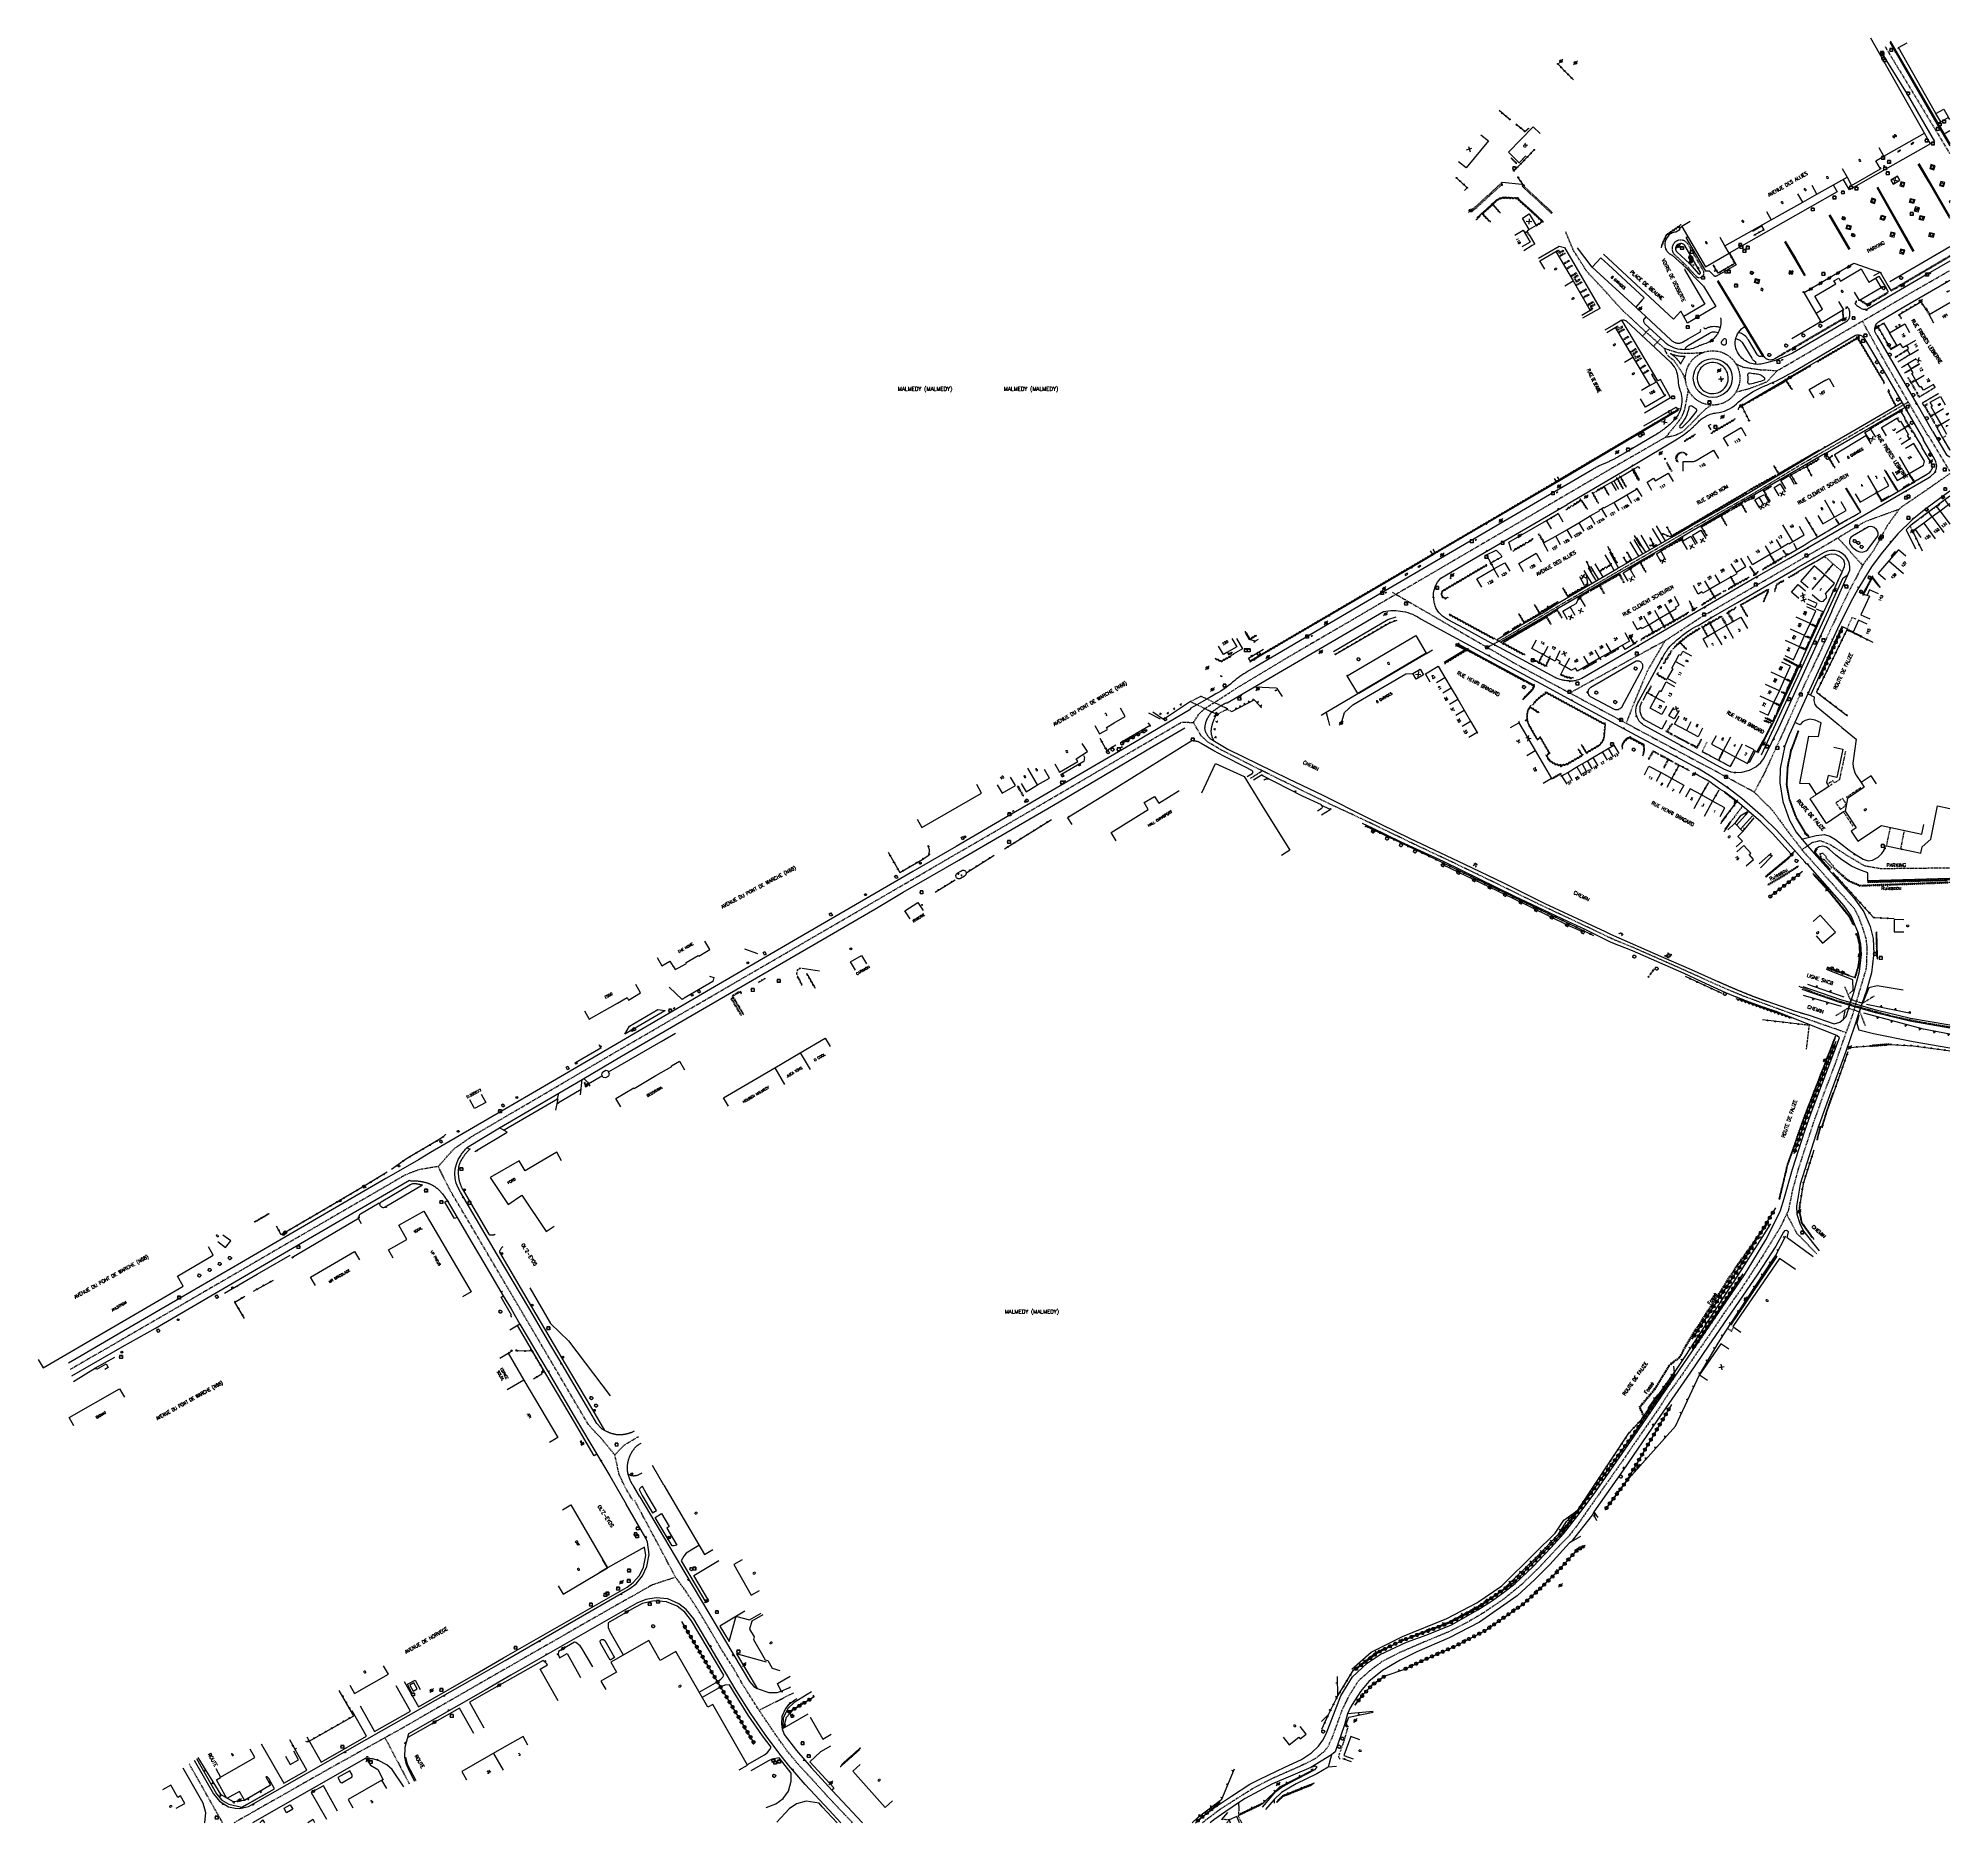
# Model space of a CAD drawing. Header units: millimetres. Extents: x 266017 to 267000, y 124000 to 124918.
import ezdxf
from ezdxf.enums import TextEntityAlignment as Align

# ---------------------------------------------------------------- set-up
doc = ezdxf.new("R2010")
doc.units = ezdxf.units.MM
doc.linetypes.add('DASHED', pattern=[0.75, 0.5, -0.25])
doc.layers.get('0').update_dxf_attribs({"linetype": 'CONTINUOUS'})
for name, color, linetype in [('W0001', 6, 'DASHED'), ('W0008', 7, 'CONTINUOUS'), ('W0017', 7, 'CONTINUOUS'), ('W0100', 7, 'CONTINUOUS'), ('W0112', 1, 'DASHED'), ('W0122', 7, 'DASHED'), ('W0211', 2, 'CONTINUOUS'), ('W0220', 5, 'DASHED'), ('W0300', 7, 'CONTINUOUS'), ('W0302', 3, 'CONTINUOUS'), ('W0310', 3, 'CONTINUOUS'), ('W0322', 7, 'CONTINUOUS'), ('W0330', 7, 'CONTINUOUS'), ('W0400', 7, 'CONTINUOUS'), ('W0420', 7, 'CONTINUOUS'), ('W0430', 7, 'CONTINUOUS'), ('W0469', 7, 'CONTINUOUS'), ('W0471', 7, 'CONTINUOUS'), ('W0500', 5, 'DASHED'), ('W0700', 7, 'CONTINUOUS'), ('W0851', 7, 'CONTINUOUS'), ('W0980', 7, 'CONTINUOUS'), ('W0984', 7, 'CONTINUOUS'), ('W0989', 7, 'CONTINUOUS'), ('W0991', 7, 'CONTINUOUS'), ('W1102', 7, 'CONTINUOUS'), ('W1471', 7, 'CONTINUOUS'), ('W1473', 7, 'CONTINUOUS')]:
    doc.layers.add(name, color=color, linetype=linetype)
doc.styles.get("Standard").update_dxf_attribs({"font": 'romans.shx', "width": 0.85})

# ---------------------------------------------------------------- blocks, each defined once
blk = doc.blocks.new('T400')
for p, q in [((-0.15, 0.3), (0.15, 0.3)), ((-0.15, -0.25), (-0.15, 0.3)), ((-0.15, 0.15), (0.15, 0.15)), ((-0.15, 0), (0.15, 0)), ((0.15, 0.3), (0.15, -0.25)), ((-0.15, -0.15), (0.15, -0.15)), ((-0.15, -0.25), (-0.15, -0.3)), ((-0.15, -0.3), (0.15, -0.3)), ((0.15, -0.3), (0.15, -0.25))]:
    blk.add_line(p, q)
blk = doc.blocks.new('T420')
for p, q in [((0.75, 0.75), (-0.75, 0.75)), ((-0.75, 0.75), (-0.75, -0.75)), ((0.75, 0.75), (0.75, -0.75)), ((0.75, -0.75), (-0.75, -0.75))]:
    blk.add_line(p, q)
blk.add_ellipse((0, 0), major_axis=(-0.53, 0.53), ratio=1, start_param=3.926991, end_param=10.210176)
blk = doc.blocks.new('T471')
for p, q in [((-0.333334, 0.333334), (-0.333334, -0.333334)), ((-0.333334, 0.333334), (0.333334, 0.333334)), ((-0.333334, 0), (0, 0)), ((0.500001, 0.500001), (1.000002, 1.000002)), ((-0.500001, -0.500001), (-1.000002, -1.000002)), ((-0.333334, -0.333334), (0.333334, -0.333334))]:
    blk.add_line(p, q)
blk.add_ellipse((0, 0), major_axis=(0.471405, 0.471405), ratio=1, start_param=5.4977871438, end_param=11.780972451)
blk = doc.blocks.new('T300')
for p, q in [((-0.8, 0.51), (-0.86, 0.34)), ((-0.86, 0.34), (-0.86, 0.17)), ((-0.86, 0.17), (-0.74, 0.06)), ((-0.69, 0.63), (-0.8, 0.51)), ((-0.8, -0.06), (-0.74, 0.06)), ((-0.74, 0.06), (-0.69, 0.11)), ((-0.57, 0.69), (-0.69, 0.63)), ((-0.46, 0.69), (-0.57, 0.69)), ((-0.29, 0.63), (-0.46, 0.69)), ((-0.29, 0.63), (-0.17, 0.74)), ((-0.23, 0.57), (-0.29, 0.63)), ((-0.17, 0.74), (-0.06, 0.8)), ((-0.06, 0.8), (0.06, 0.8)), ((0.06, 0.8), (0.23, 0.74)), ((0.23, 0.74), (0.34, 0.63)), ((0.34, 0.63), (0.4, 0.51)), ((0.46, 0.46), (0.34, 0.46)), ((0.4, 0.51), (0.4, 0.46)), ((0.57, 0.4), (0.46, 0.46)), ((0.57, 0.4), (0.69, 0.29)), ((0.69, 0.29), (0.74, 0.17)), ((0.74, 0.06), (0.69, -0.17)), ((0.74, 0.17), (0.74, 0.06)), ((-0.8, -0.17), (-0.8, -0.06)), ((-0.8, -0.23), (-0.8, -0.17)), ((-0.74, -0.34), (-0.8, -0.23)), ((-0.69, -0.4), (-0.74, -0.34)), ((-0.51, -0.46), (-0.69, -0.4)), ((-0.4, -0.46), (-0.51, -0.46)), ((-0.4, -0.46), (-0.34, -0.46)), ((-0.34, -0.46), (-0.34, -0.4)), ((-0.34, -0.51), (-0.34, -0.46)), ((-0.29, -0.63), (-0.34, -0.51)), ((-0.17, -0.74), (-0.29, -0.63)), ((-0.06, -0.8), (-0.17, -0.74)), ((0.06, -0.8), (-0.06, -0.8)), ((0.17, -0.74), (0.06, -0.8)), ((0.23, -0.69), (0.17, -0.74)), ((0.29, -0.46), (0.23, -0.46)), ((0.29, -0.63), (0.23, -0.69)), ((0.46, -0.4), (0.29, -0.46)), ((0.34, -0.51), (0.29, -0.63)), ((0.34, -0.51), (0.34, -0.46)), ((0.57, -0.34), (0.46, -0.4)), ((0.63, -0.29), (0.57, -0.34)), ((0.69, -0.17), (0.63, -0.29))]:
    blk.add_line(p, q)
blk = doc.blocks.new('t112o')
at = {"color": 0, "linetype": 'Continuous'}
for p, q in [((-0.5, 0.5), (0.5, 0.5)), ((-0.5, -0.5), (-0.5, 0.5)), ((0.5, 0.5), (0.5, -0.5)), ((0.5, -0.5), (-0.5, -0.5))]:
    blk.add_line(p, q, dxfattribs=at)
blk = doc.blocks.new('t322o')
at = {"color": 0, "linetype": 'Continuous'}
for radius in [0.25, 0.15]:
    blk.add_circle((0, 0), radius, dxfattribs=at)
blk = doc.blocks.new('t310o')
at = {"color": 0, "linetype": 'Continuous'}
for centre, start, end in [((-0.5, 0.38), 216.8699, 323.1304), ((0.5, -0.37), 36.8699, 143.1303)]:
    blk.add_arc(centre, 0.625, start, end, dxfattribs=at)
blk = doc.blocks.new('t220o')
at = {"color": 0, "linetype": 'Continuous'}
for p, q in [((-0.25, 0.25), (0.25, 0.25)), ((-0.25, -0.25), (0.25, -0.25))]:
    blk.add_line(p, q, dxfattribs=at)
blk = doc.blocks.new('t991o')
at = {"color": 0, "linetype": 'Continuous'}
for p, q in [((-1, 1), (1, -1)), ((-1, -1), (1, 1))]:
    blk.add_line(p, q, dxfattribs=at)
blk = doc.blocks.new('t211o')
at = {"color": 0, "linetype": 'Continuous'}
for p, q in [((-0.29, 0.5), (-0.29, 0)), ((0, 1), (0, 0)), ((0.29, 0.5), (0.29, 0))]:
    blk.add_line(p, q, dxfattribs=at)
blk = doc.blocks.new('T851')
for p, q in [((-0.25, -0.15), (0, 0.32)), ((0, 0.32), (0.25, -0.15)), ((-0.25, -0.15), (0.25, -0.15))]:
    blk.add_line(p, q)
for major_axis in [(-0.106, 0.106), (-0.0354, 0.0354), (-0.0236, 0.0236)]:
    blk.add_ellipse((0, 0), major_axis=major_axis, ratio=1, start_param=3.926991, end_param=10.210176)
blk = doc.blocks.new('t330o')
at = {"color": 0, "linetype": 'Continuous'}
for p, q in [((0.25, -0.25), (-0.25, 0.25)), ((-0.25, -0.25), (0.25, 0.25)), ((-0.25, 0.25), (-0.25, -0.25)), ((0.25, 0.25), (-0.25, 0.25)), ((0.25, -0.25), (0.25, 0.25)), ((-0.25, -0.25), (0.25, -0.25)), ((-0.25, -0.25), (-0.25, -0.25))]:
    blk.add_line(p, q, dxfattribs=at)
blk = doc.blocks.new('T430')
at = {"flags": 128}
for points in [[(0.8, 0.8), (-0.8, 0.8)], [(-0.8, 0.8), (-0.8, 0)], [(0.8, 0.8), (-0.8, 0)], [(-0.8, 0), (0.8, 0)], [(-0.4, 2.1), (0.4, 2.1)], [(-0.4, 2.1), (-0.4, 1.3)], [(-0.4, 1.7), (0, 1.7)], [(-0.4, 1.3), (0.4, 1.3)], [(0.8, 0), (0.8, 0.8)]]:
    blk.add_lwpolyline(points, dxfattribs=at)
blk = doc.blocks.new('T1471')
at = {"color": 0, "linetype": 'Continuous', "flags": 128}
blk.add_lwpolyline([(-0.75, -0.5), (-0.75, 0.5), (0.75, 0.5), (0.75, -0.5), (-0.75, -0.5)], dxfattribs=at)
blk = doc.blocks.new('T1473')
at = {"color": 0, "linetype": 'Continuous', "const_width": 0.5, "flags": 128}
blk.add_lwpolyline([(-0.25, 0, 1), (0.25, 0, 1)], format="xyb", close=True, dxfattribs=at)
blk = doc.blocks.new('T469')
at = {"color": 0, "linetype": 'Continuous', "flags": 128}
for points in [[(-0.35, 0.35), (0.35, -0.35)], [(-0.35, -0.35), (0.35, 0.35)]]:
    blk.add_lwpolyline(points, dxfattribs=at)
at = {"color": 0, "linetype": 'Continuous'}
blk.add_circle((0, 0), 0.5, dxfattribs=at)

msp = doc.modelspace()

# ---------------------------------------------------------------- linework, layer by layer
at = {"layer": 'W0001', "flags": 128}
for points in [[(266966.74, 124913.28), (267000, 124858.2)], [(266853.08, 124758.18), (266843.9, 124766.36), (266832.29, 124777.11), (266813.22, 124797.86), (266806.38, 124808.61), (266802.44, 124818.15)], [(266896.32, 124737.26), (266902.02, 124739.36), (266906.09, 124741.04), (266911.27, 124746.6), (266974.2, 124783.3), (267000, 124798.16)], [(266988.84, 124713.07), (266968.05, 124748.79), (266955.03, 124772.12)], [(266842.05, 124764.35), (266845.76, 124768.37)], [(266847.69, 124759.11), (266851.42, 124763.14)], [(266853.08, 124758.18), (266856.79, 124756.99), (266858.54, 124756.43), (266860.7, 124755.89), (266862.43, 124755.65), (266863.89, 124755.67), (266867.83, 124755.67), (266873.23, 124756.01)], [(266853.08, 124758.18), (266854, 124756.09), (266855.09, 124754.34), (266856.69, 124753.1), (266857.91, 124751.96), (266859.08, 124750.58), (266860.06, 124749.15), (266862.72, 124745), (266864.17, 124741.53)], [(266890.03, 124750.16), (266893.66, 124748.51), (266897.22, 124747.96), (266898.09, 124747.77), (266899.3, 124747.63), (266900.99, 124747.38), (266902.44, 124747.15), (266902.44, 124747.15), (266907.04, 124746.96), (266911.27, 124746.6)], [(266890.05, 124735.67), (266896.32, 124737.26)], [(266762.19, 124604.33), (266772.2, 124609.95), (266798.98, 124625.8), (266819.72, 124637.83), (266843.33, 124651.62), (266871.73, 124668.04), (266898.44, 124683.2), (266923, 124698.14), (266947.32, 124712.17), (266978.65, 124730.57)], [(266853.87, 124712.41), (266858.8, 124713.45), (266862.74, 124715.36), (266864.03, 124716.59), (266868.43, 124720.79), (266871.22, 124723.83), (266874.69, 124727.12), (266877.35, 124728.94)], [(266853.6, 124607.75), (266871.82, 124619.75), (266919.04, 124646.98)], [(266713.42, 124632.66), (266777.15, 124595.65), (266859.87, 124551.27), (266873.35, 124544.03)], [(266833.69, 124565.32), (266837.06, 124574.16), (266844.57, 124592.31), (266853.6, 124607.75), (266834.58, 124597.39), (266804.65, 124580.89)], [(266624.7, 124577.87), (266633.99, 124583.85), (266656.26, 124597.23)], [(266919.62, 124415.63), (266909.71, 124419.24), (266895.21, 124424.48), (266888.88, 124427.06), (266881.56, 124430.24), (266874.97, 124433.19), (266867.08, 124436.77), (266858.44, 124440.64), (266845.71, 124446.25), (266837.32, 124449.94), (266827.16, 124454.12), (266808.39, 124463.03), (266788.06, 124472.59), (266766.93, 124482.93), (266742.12, 124494.9), (266725.68, 124502.6), (266699.66, 124515.2), (266682.33, 124523.25), (266670.64, 124528.92), (266650.78, 124538.73), (266638.09, 124545.03), (266625.4, 124551.55), (266618.22, 124555.79), (266615.18, 124558.61), (266611.06, 124565.7), (266613.87, 124570.05), (266616.94, 124572.97), (266624.7, 124577.87)], [(266222.64, 124337.41), (266230.81, 124346.57), (266239.65, 124352.72), (266287.4, 124380.73), (266317.61, 124398.46), (266413.08, 124453.93), (266478.13, 124491.8), (266523.08, 124517.91), (266605.1, 124565.99), (266611.06, 124565.7)], [(266640.35, 124536.98), (266643.77, 124539.21), (266646.39, 124540.91)], [(266322.8, 124165.67), (266319.11, 124171.92), (266315.73, 124178.91), (266313.46, 124189.17), (266306.19, 124197.93), (266299.88, 124204.71), (266270.67, 124254.21), (266246.05, 124296), (266228.98, 124324.81), (266222.64, 124337.41), (266212.57, 124335.73), (266205.96, 124333.19), (266156.38, 124304.45), (266098.76, 124270.92), (266063.7, 124250.57), (266033.36, 124233.02)], [(266313.46, 124189.17), (266318.25, 124194.14), (266325.7, 124198.58)]]:
    msp.add_lwpolyline(points, dxfattribs=at)
msp.add_lwpolyline([(266873.37, 124797.96), (266865.25, 124811.92, 0.20428), (266862.29, 124813.75, 0.197343), (266859.01, 124812.95, 0.207973), (266857.22, 124809.9, 0.215536), (266858.32, 124806.41), (266865, 124800.23), (266869.38, 124795.27, 0.180381), (266870.9, 124794.51, 0.174406), (266872.5, 124794.89, 0.169699), (266873.48, 124796.17, 0.191643)], format="xyb", close=True, dxfattribs=at)
msp.add_lwpolyline([(266865.5, 124736.81), (266864.06, 124729.16, -0.138356), (266859.87, 124719.72), (266853.87, 124712.41), (266813.88, 124689.31), (266750.57, 124652.27), (266656.26, 124597.23)], format="xyb", dxfattribs=at)
at = {"layer": 'W0001'}
for points in [[(267000, 124694.97), (266989.05, 124713.29)], [(267000, 124693.63), (266989.45, 124686.22), (266974.24, 124675.85), (266967.87, 124666.95), (266960.63, 124653.82), (266955.26, 124646.76), (266947.38, 124631.69), (266940.67, 124617.84), (266932.77, 124600.96), (266924.54, 124583.62), (266917.46, 124567.57), (266911.74, 124555.15), (266905.2, 124540.8), (266899.47, 124529.9), (266908.88, 124520.48), (266916.03, 124510.65), (266924.81, 124499.25), (266934.82, 124488.08), (266943.79, 124478.03), (266950.77, 124470.17), (266952.82, 124466.33), (266954.7, 124461.41), (266956.77, 124454.93), (266957.39, 124450.1), (266957.04, 124439.38), (266953.45, 124427.27), (266949.61, 124414.32), (266945.04, 124401.85), (266941.02, 124390.23), (266935.46, 124375.61), (266930.19, 124360.95), (266924.99, 124345.09), (266922.04, 124336.05), (266919.08, 124325.18), (266916.93, 124314.63), (266912.46, 124305.52), (266903.32, 124290.72), (266893.2, 124275.15), (266883.81, 124261.83), (266877, 124251.76), (266869.57, 124241.04), (266862.33, 124230.41), (266855.33, 124220.72), (266850.41, 124213.04), (266840.55, 124198.94), (266832.23, 124186.79), (266827.22, 124179.73), (266813.87, 124160.8), (266808.5, 124153.03), (266804.39, 124147.76), (266799.47, 124142.66), (266790.24, 124132.7), (266779.77, 124122.42), (266770.44, 124114.86), (266760.15, 124107.89), (266752.1, 124103.15), (266742.71, 124098.33), (266729.69, 124092.93), (266717.53, 124087.66), (266708.05, 124082.84), (266701.52, 124077.92), (266695.77, 124072.8), (266691.03, 124065.3), (266687.35, 124057.83), (266684.67, 124050.15), (266682.24, 124043.49), (266680.01, 124038.75), (266677.77, 124036.16), (266673.3, 124032.67), (266666.05, 124029.1), (266651.62, 124022.74), (266642.95, 124018.36), (266634.9, 124013.36), (266624.7, 124006.83), (266616.08, 124000.34), (266615.71, 124000)], [(266973.81, 124675.25), (266956.15, 124668.88), (266938.6, 124658.24), (266919.04, 124646.98)], [(266942.52, 124660.61), (266955.14, 124646.54)], [(266899.47, 124529.9), (266873.35, 124544.03)], [(266924, 124500.3), (266929.24, 124504.02), (266933.42, 124505.06), (266938.86, 124502.77), (266946.59, 124497.76), (266956, 124492.12), (266964.57, 124490.66), (266984.42, 124490.86), (267000, 124491.07)], [(266922.38, 124430.17), (266931.76, 124426.31), (266941.45, 124423.03), (266953.51, 124419.46), (266971.54, 124414.55), (266984.8, 124411.87), (267000, 124409.29)], [(266946.65, 124406.24), (266919.62, 124415.63)], [(266916.09, 124312.91), (266921.24, 124303.14), (266931.46, 124292.66)], [(266344.75, 124126.23), (266323.51, 124166.07)], [(266435.69, 124000), (266432.34, 124003.57), (266421.96, 124014.56), (266415.94, 124021.22), (266408.07, 124029.71), (266402.26, 124036.68), (266396.71, 124044.45), (266387.65, 124057.83), (266379.69, 124070.34), (266374.41, 124079.55), (266367.86, 124089.79), (266362.14, 124099.62), (266356.05, 124109.81), (266349.77, 124119.34), (266344.75, 124126.23), (266332.77, 124122.3), (266306.56, 124107.47), (266246.49, 124072.99), (266201.81, 124047.3), (266168.04, 124028.57), (266117.73, 124000)], [(266387.65, 124057.83), (266405.47, 124066.84)], [(266195.26, 124043.67), (266207.78, 124019.89)], [(266111.73, 124000), (266094.59, 124030.28)]]:
    msp.add_lwpolyline(points, dxfattribs=at)
msp.add_circle((266878.08, 124742.9), 13.98, dxfattribs=at)
at = {"layer": 'W0008'}
for p, q in [((266903.19, 124549.06), (266937.65, 124623.62)), ((266928.46, 124579.86), (266927.04, 124580.48)), ((266810.03, 124147.12), (266805.29, 124144.49)), ((266399.53, 124048.22), (266412.93, 124056.02)), ((266157.27, 124015.48), (266165.25, 124001.74))]:
    msp.add_line(p, q, dxfattribs=at)
at = {"layer": 'W0008', "flags": 128}
for points in [[(266964.37, 124910.93), (266978.04, 124888.83), (266992.11, 124864.42), (266990.11, 124863.29), (266956.54, 124844.2), (266948.37, 124839.58), (266947.39, 124841.3), (266945.21, 124845.07)], [(266969.12, 124915.63), (266981.17, 124894.6), (266993.41, 124873.58), (267000, 124862.29)], [(266969.36, 124916), (266981.62, 124894.86), (266993.86, 124873.84), (267000, 124863.32)], [(267000, 124869.93), (266997.1, 124868.28)], [(267000, 124824.87), (266989.08, 124843.84), (266983.83, 124852.89)], [(267000, 124825.85), (266989.5, 124844.08), (266984.26, 124853.14)], [(266780.41, 124842.01), (266779.99, 124842.34), (266769.8, 124843.32), (266769.32, 124842.99)], [(266981.26, 124807.79), (266962.58, 124840.68)], [(266981.7, 124808.04), (266963.02, 124840.93)], [(266948.32, 124808.95), (266938.06, 124826.59)], [(266948.75, 124809.2), (266938.48, 124826.83)], [(266783.75, 124816.49), (266786.52, 124811.86), (266786.48, 124811.73), (266785.19, 124810.94), (266780.93, 124808.32)], [(266788.42, 124804.54), (266799.06, 124810.67), (266801.89, 124809.94), (266820.04, 124778.74), (266820.05, 124778.59), (266818.13, 124777.5), (266811.17, 124773.57)], [(266816.16, 124799.93), (266808.59, 124809.78)], [(266914.95, 124812.97), (266920.14, 124804.15), (266925.27, 124795.45)], [(266915.39, 124813.22), (266920.58, 124804.41), (266925.71, 124795.71)], [(266969.19, 124792.43), (266995.06, 124807.62), (267000, 124810.51)], [(266931.24, 124776.29), (266925.06, 124786.92), (266950.63, 124801.9), (266959.91, 124798.74), (266964.64, 124797.13)], [(266903.66, 124754.52), (266880.53, 124792.68)], [(266843.04, 124724.99), (266856.42, 124732.91), (266851.15, 124742.09), (266849.87, 124741.37), (266831.37, 124772.54), (266827, 124770.02), (266822.66, 124767.53)], [(266843.92, 124774.37), (266838.48, 124779.37)], [(266933.3, 124771.58), (266927.45, 124768.1), (266918.86, 124762.98)], [(266903.46, 124754.18), (266903.62, 124753.93), (266904.27, 124754.31)], [(266852.97, 124724.22), (266859.3, 124727.94), (266860.36, 124726.13), (266838.32, 124713.07), (266799.56, 124690.21), (266766.33, 124670.8), (266735.53, 124652.72), (266734.26, 124651.95), (266709.47, 124637.44), (266681.85, 124621.33), (266659.08, 124607.98), (266640.5, 124597.07), (266639.39, 124598.85), (266640.66, 124599.65), (266641.09, 124599.7), (266641.52, 124599.95), (266641.88, 124600.4), (266647.14, 124603.51)], [(266766.86, 124608.26), (266778.57, 124615.18), (266790.45, 124621.99), (266797.96, 124626.67), (266828.8, 124644.73), (266857.1, 124660.95), (266866.12, 124666.26), (266880.01, 124674.31), (266897.15, 124684.2), (266916.65, 124695.74), (266934.45, 124706.47), (266955.19, 124718.43), (266975.41, 124730.21)], [(266842.72, 124718.28), (266859.33, 124727.94)], [(266935.86, 124704.03), (266956.61, 124716), (266976.82, 124727.77)], [(266935.84, 124704.01), (266917.93, 124693.58), (266898.42, 124682.03), (266881.27, 124672.14), (266867.39, 124664.09), (266858.36, 124658.78), (266830.05, 124642.56), (266799.16, 124624.74), (266791.61, 124620.05), (266779.71, 124613.23), (266769.2, 124607.01)], [(266633.11, 124608.99), (266636.2, 124603.61), (266631.46, 124600.81), (266631.45, 124600.56)], [(266644.4, 124608.43), (266642.76, 124607.5), (266639.95, 124608.35), (266638.02, 124611.66)], [(266730.39, 124600.84), (266696.05, 124580.72)], [(266679.32, 124570.81), (266680.29, 124567.01), (266681.02, 124564.1)], [(266316.83, 124394.12), (266411.97, 124449.3), (266447.15, 124469.77), (266461.77, 124478.45), (266490.31, 124494.86), (266514.63, 124509.04), (266536.23, 124521.5), (266561.25, 124536.3), (266561.25, 124536.3), (266590.22, 124553.37), (266606.56, 124562.9)], [(266638.73, 124537.89), (266641.28, 124539.46), (266641.48, 124539.65), (266641.59, 124539.89), (266641.62, 124540.17), (266641.59, 124540.45), (266641.49, 124540.69), (266641.33, 124540.9), (266641.11, 124541.07), (266637.5, 124542.9), (266626.69, 124548.4), (266621.6, 124551.18), (266614.99, 124554.91), (266614.78, 124555.07), (266614.56, 124555.22), (266614.34, 124555.36), (266614.11, 124555.5), (266613.88, 124555.62), (266613.64, 124555.73), (266613.4, 124555.83), (266613.15, 124555.92), (266612.92, 124555.99), (266612.68, 124556.04), (266612.44, 124556.08), (266612.21, 124556.11), (266611.97, 124556.13), (266611.73, 124556.15), (266611.49, 124556.18), (266611.24, 124556.21), (266611, 124556.23), (266610.76, 124556.25), (266610.52, 124556.27), (266610.27, 124556.28), (266610.16, 124556.27), (266564, 124527.58), (266546.33, 124516.64), (266548.42, 124513.29)], [(266619.63, 124557.55), (266621.89, 124556.07), (266628.71, 124552.08), (266659.91, 124536.73), (266677.64, 124528.3), (266700.12, 124517.08), (266722.2, 124506.2), (266750.47, 124492.87), (266770.5, 124483.3), (266791.74, 124472.6), (266822.85, 124458.22), (266825.52, 124456.87), (266852.83, 124444.93), (266866.95, 124438.71), (266880.8, 124432.6), (266881.02, 124432.49), (266881.25, 124432.39), (266881.48, 124432.28), (266881.71, 124432.18), (266881.93, 124432.08), (266882.16, 124431.97), (266882.39, 124431.87), (266882.61, 124431.77), (266882.84, 124431.67), (266883.07, 124431.56), (266883.29, 124431.46), (266883.52, 124431.36), (266883.75, 124431.26), (266883.98, 124431.16), (266884.2, 124431.06), (266884.43, 124430.96), (266884.66, 124430.85), (266884.89, 124430.75), (266885.12, 124430.65), (266885.34, 124430.55), (266885.57, 124430.45), (266885.8, 124430.35), (266886.03, 124430.25), (266886.26, 124430.15), (266886.49, 124430.05), (266886.71, 124429.95), (266886.94, 124429.85), (266887.17, 124429.76), (266887.4, 124429.66), (266887.63, 124429.56), (266887.86, 124429.46), (266888.09, 124429.36), (266888.32, 124429.26), (266888.54, 124429.17), (266888.77, 124429.07), (266889, 124428.97), (266889.23, 124428.87), (266889.46, 124428.78), (266889.69, 124428.68), (266889.92, 124428.58), (266890.15, 124428.48), (266890.39, 124428.39), (266890.62, 124428.29), (266890.85, 124428.19), (266891.08, 124428.1), (266891.31, 124428), (266891.55, 124427.9), (266891.78, 124427.81), (266892.01, 124427.71), (266892.24, 124427.61), (266892.48, 124427.52), (266892.71, 124427.42), (266892.94, 124427.33), (266893.18, 124427.23), (266893.41, 124427.14), (266893.64, 124427.04), (266893.87, 124426.95), (266894.11, 124426.85), (266894.34, 124426.76), (266894.57, 124426.66), (266894.81, 124426.57), (266895.04, 124426.47), (266895.28, 124426.38), (266895.51, 124426.29), (266895.74, 124426.19), (266895.98, 124426.1), (266896.21, 124426.01), (266896.44, 124425.92), (266896.68, 124425.82), (266896.91, 124425.73), (266897.15, 124425.64), (266897.38, 124425.55), (266897.62, 124425.46), (266897.85, 124425.37), (266898.09, 124425.27), (266898.32, 124425.18), (266898.56, 124425.09), (266898.79, 124425), (266899.03, 124424.91), (266899.26, 124424.82), (266899.5, 124424.73), (266899.73, 124424.64), (266899.96, 124424.56), (266900.2, 124424.47), (266900.43, 124424.38), (266900.67, 124424.29), (266900.91, 124424.2), (266901.14, 124424.12), (266901.38, 124424.03), (266901.61, 124423.94), (266901.85, 124423.86), (266902.08, 124423.77), (266902.32, 124423.68), (266902.56, 124423.6), (266902.79, 124423.51), (266903.03, 124423.43), (266903.26, 124423.34), (266903.5, 124423.26), (266903.74, 124423.18), (266903.97, 124423.09), (266904.21, 124423.01), (266904.45, 124422.93), (266904.69, 124422.84), (266904.92, 124422.76), (266905.16, 124422.68), (266905.4, 124422.6), (266905.64, 124422.52), (266905.87, 124422.44), (266920.2, 124417.4)], [(266676.81, 124523.31), (266667.19, 124527.83), (266646.11, 124538.62), (266641.98, 124536.06)], [(266647.28, 124536.1), (266647.49, 124536.28), (266647.73, 124536.43), (266647.99, 124536.55), (266648.22, 124536.62), (266648.45, 124536.69), (266648.69, 124536.73), (266648.93, 124536.76), (266649.17, 124536.77), (266649.42, 124536.76), (266649.64, 124536.74), (266649.86, 124536.68), (266650.08, 124536.61), (266650.28, 124536.5)], [(266676.9, 124518.26), (266681.41, 124520.99), (266676.8, 124523.3), (266676.96, 124523.12), (266677.09, 124522.92), (266677.19, 124522.7), (266677.26, 124522.45), (266677.25, 124522.19), (266677.19, 124521.95), (266677.08, 124521.74), (266676.94, 124521.55), (266676.77, 124521.38), (266674.81, 124520.16)], [(266919.03, 124413.86), (266911.31, 124416.88), (266911.08, 124416.96), (266910.84, 124417.04), (266910.61, 124417.12), (266910.37, 124417.2), (266910.13, 124417.28), (266909.9, 124417.35), (266909.66, 124417.43), (266909.43, 124417.51), (266909.19, 124417.59), (266908.96, 124417.67), (266908.72, 124417.75), (266908.49, 124417.83), (266908.25, 124417.91), (266908.01, 124417.98), (266907.78, 124418.06), (266907.54, 124418.14), (266907.31, 124418.22), (266907.07, 124418.3), (266906.84, 124418.38), (266906.6, 124418.46), (266906.37, 124418.54), (266906.13, 124418.62), (266905.9, 124418.7), (266905.66, 124418.78), (266905.43, 124418.86), (266905.19, 124418.94), (266904.96, 124419.02), (266904.72, 124419.1), (266904.49, 124419.18), (266904.25, 124419.26), (266904.02, 124419.34), (266903.78, 124419.43), (266903.55, 124419.51), (266903.31, 124419.59), (266903.08, 124419.67), (266902.85, 124419.76), (266902.61, 124419.84), (266902.38, 124419.92), (266902.14, 124420.01), (266901.91, 124420.09), (266901.68, 124420.18), (266901.44, 124420.26), (266901.21, 124420.35), (266900.98, 124420.43), (266900.74, 124420.51), (266900.51, 124420.6), (266900.28, 124420.68), (266900.04, 124420.77), (266899.81, 124420.86), (266899.57, 124420.94), (266899.34, 124421.03), (266899.11, 124421.11), (266898.88, 124421.2), (266898.64, 124421.28), (266898.41, 124421.37), (266898.18, 124421.46), (266897.94, 124421.54), (266897.71, 124421.63), (266897.48, 124421.72), (266897.24, 124421.8), (266897.01, 124421.89), (266896.78, 124421.98), (266896.55, 124422.07), (266896.31, 124422.15), (266896.08, 124422.24), (266895.85, 124422.33), (266895.62, 124422.42), (266895.38, 124422.5), (266895.15, 124422.59), (266894.92, 124422.68), (266894.68, 124422.77), (266894.45, 124422.86), (266894.21, 124422.95), (266893.97, 124423.04), (266893.74, 124423.13), (266893.5, 124423.23), (266893.26, 124423.32), (266893.03, 124423.41), (266892.79, 124423.5), (266892.55, 124423.59), (266892.32, 124423.69), (266892.08, 124423.78), (266891.84, 124423.87), (266891.61, 124423.97), (266891.37, 124424.06), (266891.14, 124424.15), (266890.9, 124424.25), (266890.67, 124424.34), (266890.43, 124424.44), (266890.2, 124424.53), (266889.96, 124424.63), (266889.73, 124424.72), (266884.84, 124426.8), (266874.73, 124431.27), (266863.41, 124436.63), (266836.83, 124448.38), (266825.84, 124452.64), (266812.41, 124459.32), (266803.55, 124463.36), (266776.25, 124476.31), (266739.69, 124494.19), (266717.87, 124504.23), (266703.12, 124511.37), (266698.06, 124513.87)], [(266489.61, 124488.29), (266491.38, 124489.29), (266491.98, 124489.61), (266492.23, 124489.72), (266492.49, 124489.78), (266492.76, 124489.79), (266493.03, 124489.74), (266493.28, 124489.66), (266493.51, 124489.56), (266493.72, 124489.41), (266493.89, 124489.23), (266494.03, 124488.99), (266494.12, 124488.72), (266494.16, 124488.44), (266494.16, 124488.18), (266494.12, 124487.92), (266494.04, 124487.66), (266493.93, 124487.41), (266493.8, 124487.16), (266493.67, 124486.98), (266493.49, 124486.85), (266493.29, 124486.76), (266491.18, 124485.49), (266490.95, 124485.41), (266490.71, 124485.36), (266490.48, 124485.35), (266490.24, 124485.37), (266490, 124485.42), (266489.78, 124485.5), (266489.58, 124485.61), (266489.4, 124485.75), (266489.24, 124485.92), (266489.09, 124486.15), (266488.98, 124486.38), (266488.91, 124486.64), (266488.9, 124486.91), (266488.92, 124487.17), (266488.98, 124487.42), (266489.07, 124487.65), (266489.19, 124487.87), (266489.35, 124488.07), (266489.53, 124488.26)], [(266387.06, 124446.77), (266380.36, 124449.14)], [(266409.76, 124439.48), (266418.72, 124437.98)], [(266349.04, 124423.82), (266348.18, 124423.32), (266341.34, 124429.59)], [(266362.1, 124435.22), (266364.34, 124434.54), (266363.82, 124432.59), (266349.19, 124423.96)], [(266305.31, 124400.07), (266306.34, 124398.32), (266293.25, 124390.69)], [(266310.15, 124386.02), (266316.3, 124389.49), (266337.22, 124401.67), (266344.69, 124405.99)], [(266283.69, 124369.9), (266296.17, 124377.22)], [(266295.84, 124374.19), (266296.73, 124382.23)], [(266297.48, 124382.63), (266298.41, 124381.88), (266299.45, 124380.85), (266300.63, 124378.77)], [(266300.18, 124380.07), (266306.84, 124384.03)], [(266256.58, 124356.2), (266284.07, 124372.28), (266284.66, 124375.1)], [(266284.19, 124372.28), (266282.92, 124366.41)], [(266241.55, 124345.12), (266258.09, 124355.07), (266254.23, 124357.35)], [(266237.42, 124346.95), (266239.12, 124346.41), (266238.92, 124346.25), (266238.73, 124346.09), (266238.54, 124345.93), (266238.35, 124345.76), (266238.16, 124345.59), (266237.98, 124345.42), (266237.8, 124345.24), (266237.63, 124345.06), (266237.45, 124344.88), (266237.29, 124344.69), (266237.12, 124344.51), (266236.96, 124344.31), (266236.8, 124344.12), (266236.64, 124343.92), (266236.49, 124343.72), (266236.34, 124343.52), (266236.19, 124343.31), (266236.05, 124343.11), (266235.91, 124342.89), (266235.76, 124342.68), (266235.62, 124342.47), (266235.48, 124342.26), (266235.34, 124342.04), (266235.2, 124341.83), (266235.06, 124341.61), (266234.93, 124341.4), (266234.79, 124341.18), (266234.66, 124340.96), (266234.53, 124340.74), (266234.41, 124340.52), (266234.29, 124340.3), (266234.17, 124340.08), (266234.06, 124339.85), (266233.95, 124339.62), (266233.84, 124339.39), (266233.74, 124339.16), (266233.64, 124338.93), (266233.55, 124338.69), (266233.47, 124338.45), (266233.39, 124338.21), (266233.32, 124337.96), (266233.25, 124337.71), (266233.2, 124337.46), (266233.14, 124337.21), (266233.1, 124336.95), (266233.06, 124336.69), (266233.03, 124336.42), (266233.01, 124336.16), (266232.98, 124335.9), (266232.96, 124335.64), (266232.95, 124335.38), (266232.94, 124335.12), (266232.93, 124334.86), (266232.92, 124334.6), (266232.92, 124334.35), (266232.92, 124334.09), (266232.93, 124333.83), (266232.94, 124333.58), (266232.95, 124333.32), (266232.97, 124333.07), (266232.99, 124332.82), (266233.01, 124332.57), (266233.04, 124332.31), (266233.07, 124332.06), (266233.1, 124331.81), (266233.14, 124331.56), (266233.18, 124331.31), (266233.22, 124331.07), (266233.27, 124330.82), (266233.32, 124330.57), (266233.38, 124330.33), (266233.44, 124330.08), (266233.5, 124329.84), (266233.57, 124329.59), (266233.64, 124329.35), (266233.71, 124329.11), (266233.79, 124328.87), (266233.87, 124328.62), (266233.95, 124328.38), (266234.04, 124328.14), (266234.13, 124327.91), (266234.22, 124327.67), (266234.32, 124327.43), (266234.42, 124327.19), (266234.53, 124326.96), (266234.64, 124326.72), (266234.75, 124326.49), (266234.87, 124326.25), (266234.99, 124326.02), (266235.11, 124325.79), (266235.57, 124324.99), (266248.64, 124302.56), (266248.85, 124302.45), (266249.07, 124302.36), (266249.29, 124302.3), (266249.52, 124302.25), (266249.76, 124302.22), (266250.01, 124302.21), (266250.26, 124302.21), (266250.51, 124302.22), (266250.75, 124302.25), (266250.99, 124302.29), (266251.23, 124302.34), (266251.47, 124302.4), (266251.71, 124302.48), (266251.94, 124302.57)], [(266034.24, 124229.74), (266044.38, 124235.6), (266060.18, 124244.61), (266060.18, 124244.61), (266077.2, 124254.36), (266129.19, 124284.67), (266145.64, 124294.23), (266173.51, 124310.52), (266207.84, 124330.41), (266208.52, 124330.06), (266208.78, 124330.07), (266209.03, 124330.08), (266209.28, 124330.09), (266209.54, 124330.1), (266209.79, 124330.1), (266210.04, 124330.1), (266210.3, 124330.09), (266210.55, 124330.08), (266210.8, 124330.07), (266211.05, 124330.06), (266211.3, 124330.05), (266211.56, 124330.03), (266211.81, 124330.01), (266212.06, 124329.98), (266212.31, 124329.95), (266212.56, 124329.92), (266212.81, 124329.89), (266213.06, 124329.86), (266213.31, 124329.82), (266213.56, 124329.78), (266213.81, 124329.73), (266214.06, 124329.69), (266214.31, 124329.64), (266214.56, 124329.59), (266214.8, 124329.54), (266215.05, 124329.48), (266215.3, 124329.43), (266215.54, 124329.37), (266215.79, 124329.31), (266216.03, 124329.25), (266216.27, 124329.19), (266216.52, 124329.12), (266216.76, 124329.05), (266217, 124328.98), (266217.24, 124328.9), (266217.48, 124328.82), (266217.71, 124328.74), (266217.95, 124328.65), (266218.18, 124328.56), (266218.41, 124328.46), (266218.64, 124328.36), (266218.87, 124328.25), (266219.1, 124328.14), (266219.33, 124328.03), (266219.55, 124327.9), (266219.77, 124327.78), (266219.99, 124327.65), (266220.21, 124327.51), (266220.43, 124327.38), (266220.64, 124327.24), (266220.85, 124327.1), (266221.06, 124326.96), (266221.26, 124326.81), (266221.47, 124326.66), (266221.67, 124326.51), (266221.87, 124326.36), (266222.06, 124326.2), (266222.26, 124326.04), (266222.45, 124325.88), (266222.64, 124325.71), (266222.83, 124325.54), (266223.01, 124325.37), (266223.19, 124325.2), (266223.37, 124325.02), (266223.55, 124324.85), (266223.73, 124324.66), (266223.9, 124324.48), (266224.07, 124324.29), (266224.24, 124324.1), (266224.41, 124323.91), (266224.57, 124323.72), (266224.73, 124323.52), (266224.89, 124323.32), (266227.2, 124319.89), (266232.36, 124311.26), (266240.11, 124298.08), (266246.18, 124287.85), (266256.1, 124270.94), (266260.1, 124264.23), (266264.63, 124256.38), (266279.16, 124231.81), (266293.82, 124206.94), (266304.26, 124189.44), (266310.85, 124178.3), (266319.26, 124163.71)], [(266147.41, 124290.64), (266181.95, 124311), (266181.9, 124311.26), (266181.89, 124311.51), (266181.92, 124311.76), (266181.98, 124312.02), (266182.08, 124312.27), (266182.21, 124312.5), (266182.36, 124312.71), (266182.54, 124312.9), (266182.74, 124313.08), (266192.3, 124318.77)], [(266232.35, 124311.27), (266231.07, 124310.64), (266226.04, 124319.12), (266227.2, 124319.89)], [(266181.67, 124310.47), (266182.98, 124308.15)], [(266112.73, 124272.28), (266129.51, 124282.05), (266146.58, 124291.87), (266146.58, 124291.87)], [(266255.79, 124296.07), (266255.59, 124295.9), (266255.4, 124295.72), (266255.23, 124295.53), (266255.06, 124295.34), (266254.9, 124295.13), (266254.76, 124294.92), (266254.62, 124294.7), (266254.5, 124294.48), (266254.4, 124294.26), (266254.3, 124294.03), (266254.23, 124293.8), (266254.16, 124293.57), (266254.11, 124293.32), (266270.55, 124265.33), (266282.32, 124245.61), (266287.95, 124235.9), (266301.94, 124212.25), (266308.11, 124201.73)], [(266260.49, 124259.92), (266260.07, 124260.75), (266260.28, 124260.98), (266254.96, 124270.17), (266256.09, 124270.93)], [(266264.64, 124256.38), (266259.4, 124253.31)], [(266304.25, 124189.43), (266302.85, 124188.7), (266292.66, 124205.97), (266278.07, 124230.82), (266263.45, 124255.6)], [(266035.05, 124226.79), (266046.43, 124233.88), (266056.27, 124239.46)], [(266047.08, 124233.15), (266051.9, 124235.9), (266052.91, 124234.1), (266051.21, 124233.12)], [(266326.34, 124167.64), (266323.16, 124172.94), (266323.09, 124173.05), (266322.95, 124173.26), (266322.82, 124173.47), (266322.69, 124173.68), (266322.56, 124173.89), (266322.43, 124174.1), (266322.3, 124174.32), (266322.18, 124174.54), (266322.06, 124174.75), (266321.94, 124174.97), (266321.82, 124175.19), (266321.71, 124175.42), (266321.6, 124175.64), (266321.5, 124175.87), (266321.39, 124176.1), (266321.29, 124176.33), (266321.2, 124176.56), (266321.11, 124176.79), (266321.02, 124177.03), (266320.93, 124177.27), (266320.85, 124177.51), (266320.77, 124177.74), (266320.69, 124177.98), (266320.62, 124178.22), (266320.54, 124178.46), (266320.47, 124178.7), (266320.41, 124178.94), (266320.35, 124179.18), (266320.29, 124179.43), (266320.23, 124179.67), (266320.18, 124179.91), (266320.14, 124180.16), (266320.09, 124180.4), (266320.06, 124180.65), (266320.02, 124180.9), (266319.99, 124181.14), (266319.97, 124181.39), (266319.95, 124181.64), (266319.94, 124181.89), (266319.94, 124182.15), (266319.94, 124182.4), (266319.94, 124182.65), (266319.95, 124182.91), (266319.97, 124183.17), (266319.99, 124183.43), (266320.01, 124183.69), (266320.04, 124183.94), (266320.07, 124184.2), (266320.11, 124184.45), (266320.14, 124184.71), (266320.18, 124184.96), (266320.23, 124185.21), (266320.28, 124185.46), (266320.33, 124185.71), (266320.38, 124185.96), (266320.44, 124186.21), (266320.51, 124186.45), (266320.57, 124186.7), (266320.64, 124186.94), (266320.72, 124187.18), (266320.8, 124187.42), (266320.88, 124187.66), (266320.96, 124187.9), (266321.05, 124188.14), (266321.15, 124188.38), (266321.24, 124188.61), (266321.34, 124188.84), (266321.45, 124189.08), (266321.56, 124189.31), (266321.67, 124189.54), (266321.79, 124189.77), (266321.91, 124189.99), (266322.04, 124190.22), (266322.17, 124190.44), (266322.3, 124190.67), (266322.44, 124190.89), (266322.58, 124191.1), (266322.72, 124191.32), (266322.87, 124191.52), (266323.02, 124191.73), (266323.17, 124191.93), (266323.33, 124192.13), (266323.49, 124192.32), (266323.65, 124192.51), (266323.81, 124192.7), (266323.98, 124192.88), (266324.15, 124193.06), (266324.33, 124193.24), (266324.51, 124193.41), (266324.69, 124193.58), (266324.87, 124193.75), (266325.06, 124193.91), (266325.25, 124194.07), (266325.45, 124194.22), (266325.64, 124194.37), (266325.85, 124194.52), (266326.05, 124194.67), (266326.05, 124194.67), (266326.05, 124194.67), (266326.05, 124194.67), (266326.93, 124195.2), (266326.93, 124195.2), (266326.93, 124195.2), (266326.93, 124195.2)], [(266320.39, 124179.39), (266320.58, 124179.23), (266320.78, 124179.07), (266320.99, 124178.94), (266321.21, 124178.82), (266321.44, 124178.72), (266321.67, 124178.64), (266321.92, 124178.57), (266322.17, 124178.52), (266322.43, 124178.48), (266322.68, 124178.46), (266322.93, 124178.44), (266323.18, 124178.44), (266323.43, 124178.44), (266323.68, 124178.46), (266323.93, 124178.48), (266324.18, 124178.52), (266324.43, 124178.56), (266324.68, 124178.6), (266324.93, 124178.66), (266325.17, 124178.71), (266325.43, 124178.79), (266325.67, 124178.89), (266325.9, 124179.01), (266326.12, 124179.16), (266327.52, 124179.97)], [(266329.61, 124169.45), (266327.65, 124172.95), (266327.45, 124172.81), (266327.25, 124172.65), (266327.06, 124172.49), (266326.88, 124172.32), (266326.7, 124172.15), (266326.53, 124171.97), (266326.37, 124171.78), (266326.19, 124171.54), (266326.04, 124171.27), (266327.52, 124168.29)]]:
    msp.add_lwpolyline(points, dxfattribs=at)
for points in [[(266756.86, 124825.16), (266761.88, 124829.92), (266766.67, 124834.24, -0.049505), (266767.87, 124835.03, -0.049505), (266769.21, 124835.57, -0.051602), (266770.32, 124835.77, -0.030833), (266772.19, 124835.79), (266777.5, 124835.54), (266785.13, 124828.75), (266790.92, 124823.26)], [(266862.26, 124820.63), (266860.75, 124819.64), (266861.11, 124819.02), (266859.17, 124817.93, 0.090482), (266856.84, 124817.21, 0.100328), (266855.12, 124815.83, 0.144561), (266853.5, 124812.07, 0.161513), (266854.24, 124808.46, 0.097031), (266855.45, 124807.07, 0.084825), (266857.3, 124806.07), (266864.4, 124799.54), (266866.89, 124796.74), (266868.82, 124794.51), (266873.41, 124790.13), (266879.76, 124779.56), (266865.2, 124771.05), (266863.17, 124774.51)], [(266886.8, 124807.26), (266890.08, 124801.07), (266879.97, 124795.24, -0.104059), (266879.55, 124795.11, -0.104059), (266879.12, 124795.16, -0.048492), (266878.93, 124795.25, -0.048492), (266878.76, 124795.37), (266876.39, 124797.87), (266874.58, 124797.89), (266864.5, 124815.09), (266865.36, 124815.6)], [(267000, 124802.96), (266988.76, 124796.38), (266957.67, 124778.26, -0.05984), (266956.15, 124778.1, -0.092296), (266955.17, 124778.3, -0.023762), (266954.19, 124778.75, -0.020573), (266953.1, 124779.38, -0.050673), (266952.24, 124780.05, -0.037216), (266951.25, 124781.15)], [(266912.61, 124754.31), (266910.06, 124752.8, -0.103821), (266908.56, 124752.17, -0.103821), (266906.94, 124752.19, -0.128576), (266905.17, 124753.11, -0.128576), (266904.08, 124754.78), (266880.95, 124792.94)], [(266991.15, 124715.6), (266983.15, 124729.4), (266962.78, 124764.57, -0.076718), (266961.93, 124765.77, -0.076718), (266961.49, 124767.17, -0.135253), (266961.77, 124769.71, -0.135253), (266963.32, 124771.75), (266976.44, 124779.4), (266998.26, 124792.19), (267000, 124793.2)], [(266831.37, 124772.54), (266831.5, 124772.59), (266831.78, 124772.68), (266832.03, 124772.72), (266832.44, 124772.72), (266832.68, 124772.68), (266833.2, 124772.48), (266833.59, 124772.2), (266856.35, 124751.08), (266858.33, 124748.65, -0.016994), (266858.72, 124747.96, -0.01631), (266859.07, 124747.25, -0.051065), (266859.83, 124744.95, -0.046986), (266860.28, 124740.37, 0.044115), (266861.25, 124736.54, -0.157106), (266861.92, 124728.46, -0.079925), (266860.27, 124723.94, -0.073258), (266857.63, 124720.52, -0.014827), (266855.42, 124718.5, -0.015127), (266853.09, 124716.62, -0.014827), (266850.65, 124714.88, -0.015127), (266848.11, 124713.29), (266833.03, 124704.45), (266830.33, 124702.87), (266829.25, 124702.24, -0.008629), (266827.73, 124701.39, -0.008804), (266826.19, 124700.59, -0.008629), (266824.61, 124699.84, -0.008804), (266823.01, 124699.15, 0.008629), (266821.31, 124698.42, 0.008803), (266819.64, 124697.63, 0.008629), (266818, 124696.78, 0.008804), (266816.39, 124695.87), (266698.52, 124626.84), (266651.44, 124599.27), (266643.29, 124594.5), (266638.92, 124591.94, 0.044802), (266631.2, 124586.44, -0.062285), (266621.19, 124579.68, -0.032732)], [(266947.77, 124779.09, -0.0408), (266948.26, 124777.64, -0.051556), (266948.42, 124776.43, -0.034289), (266948.36, 124774.72, -0.044849), (266948.11, 124773.43, -0.118437), (266947.6, 124772.54, -0.075005), (266946.33, 124771.54), (266919.13, 124755.7, -0.06142), (266903.71, 124750.13, -0.067769), (266900.44, 124749.91, -0.069142), (266897.24, 124750.58, -0.067769), (266894.34, 124752.09, -0.069124), (266891.96, 124754.33, -0.464728), (266894.65, 124769.38)], [(266803.25, 124677.98), (266837.34, 124697.99), (266860.01, 124711.58), (266860.01, 124711.58, 0.027055), (266862.12, 124712.95, 0.017637), (266865.16, 124715.2, 0.009304), (266866.67, 124716.45, 0.009385), (266868.13, 124717.76, 0.008421), (266869.44, 124719.01, 0.008518), (266870.71, 124720.31, -0.044726), (266872.69, 124722.07, -0.043839), (266874.95, 124723.45, -0.044726), (266877.42, 124724.42, -0.043839), (266880.03, 124724.93, 0.15963), (266890.24, 124729.54, -0.06162), (266900.26, 124736.64, -0.031239), (266905.93, 124739.25, 0.034768), (266918.88, 124745.72), (266951.45, 124764.83)], [(266951.45, 124764.83, -0.123985), (266953.27, 124765.03, -0.093751), (266954.71, 124764.55, -0.065752), (266955.56, 124763.92, -0.065752), (266956.22, 124763.09), (266959.82, 124757.01), (266967.95, 124743.09), (266977.84, 124726.01), (266986.45, 124711.25)], [(266917.06, 124649.88), (266900.49, 124640.42), (266866, 124620.4), (266839.75, 124605.13), (266810.72, 124588.36, -0.05068), (266807.28, 124587.19, -0.076405), (266804.86, 124587.02, -0.012502), (266802.25, 124587.29, -0.01717), (266800.37, 124587.61, -0.038412), (266799.06, 124587.98, -0.024248), (266797.07, 124588.82), (266780.28, 124597.94), (266765.92, 124605.66), (266764.22, 124606.56), (266752.71, 124612.8), (266742.06, 124618.57), (266741.19, 124619.06, -0.087254), (266737.35, 124622.15, -0.106255), (266735.38, 124625.71, -0.032721), (266734.8, 124628.19, -0.030165), (266734.52, 124630.94, -0.109699), (266735.31, 124635.43, -0.09128), (266738.28, 124640), (266762.73, 124654.35), (266803.29, 124677.89)], [(266874.5, 124546.9), (266861.96, 124553.75), (266842.54, 124564.34, -0.087549), (266840.31, 124566.47, -0.087549), (266838.94, 124569.24, -0.110163), (266838.69, 124573.1, -0.110163), (266840.1, 124576.7), (266851.66, 124597.91, -0.037681), (266854.88, 124603.31, -0.058236), (266857.6, 124606.34, -0.005526), (266860.39, 124608.75, -0.005868), (266863.06, 124610.95, -0.028852), (266865.94, 124613, -0.019194), (266870.53, 124615.66), (266877.45, 124619.7), (266890.86, 124627.48), (266921.03, 124644.95)], [(266628.43, 124575.82), (266708.8, 124622.73, -0.050573), (266713.8, 124623.3, -0.050573), (266718.8, 124622.85, -0.051681), (266723.71, 124621.36, -0.051681), (266728.22, 124618.9), (266737.99, 124613.61), (266763.28, 124599.92), (266778.34, 124591.79), (266794.28, 124583.19), (266805.3, 124577.22), (266836.3, 124560.49), (266859.05, 124548.2), (266870.2, 124542.18)], [(266323.43, 124201.34), (266323.43, 124201.34), (266323.43, 124201.34), (266323.43, 124201.34), (266322.76, 124200.93), (266322.76, 124200.93), (266322.53, 124200.82), (266322.3, 124200.72), (266322.06, 124200.63), (266321.82, 124200.54), (266321.59, 124200.47), (266321.35, 124200.39), (266321.11, 124200.32), (266320.88, 124200.24), (266320.64, 124200.17), (266320.4, 124200.1), (266320.16, 124200.04), (266319.92, 124199.97), (266319.68, 124199.91), (266319.44, 124199.85), (266319.2, 124199.8), (266318.96, 124199.74), (266318.72, 124199.69), (266318.48, 124199.65), (266318.24, 124199.61), (266318, 124199.57), (266317.75, 124199.53), (266317.51, 124199.5), (266317.27, 124199.47), (266317.02, 124199.45), (266316.77, 124199.43), (266316.53, 124199.42), (266316.28, 124199.41), (266316.03, 124199.4), (266315.78, 124199.4), (266315.53, 124199.41), (266315.28, 124199.42), (266315.03, 124199.44), (266314.77, 124199.46), (266314.52, 124199.49), (266314.26, 124199.52), (266314.01, 124199.56), (266313.76, 124199.6), (266313.51, 124199.65), (266313.27, 124199.71), (266313.02, 124199.76), (266312.78, 124199.82), (266312.53, 124199.89), (266312.29, 124199.96), (266312.05, 124200.03), (266311.81, 124200.11), (266311.57, 124200.19), (266311.34, 124200.28), (266311.1, 124200.36), (266310.87, 124200.45), (266310.63, 124200.55), (266310.4, 124200.64), (266310.17, 124200.74), (266309.94, 124200.84), (266309.7, 124200.94), (266309.47, 124201.05), (266309.24, 124201.15), (266309.02, 124201.26), (266308.79, 124201.37), (266308.56, 124201.48), (266308.33, 124201.6), (266308.1, 124201.71), (266307.87, 124201.83), (266307.65, 124201.97), (266307.44, 124202.12), (266307.23, 124202.27), (266307.03, 124202.43), (266306.83, 124202.6), (266306.64, 124202.77), (266306.46, 124202.93), (266306.27, 124203.1), (266306.09, 124203.27), (266305.91, 124203.45), (266305.73, 124203.62), (266305.56, 124203.8), (266305.39, 124203.98), (266305.22, 124204.16), (266305.05, 124204.35), (266304.89, 124204.53), (266304.72, 124204.72), (266304.56, 124204.91), (266304.41, 124205.11), (266304.25, 124205.3), (266300.62, 124211.46), (266286.18, 124235.99), (266280.61, 124245.4), (266269.19, 124264.78), (266253.2, 124291.86), (266246.82, 124302.63), (266234.13, 124324.3, -0.311408), (266234.21, 124343.15, -0.035219), (266237.66, 124347.43), (266254.22, 124357.36), (266284.63, 124375.09), (266296.74, 124382.23), (266316.82, 124394.12)]]:
    msp.add_lwpolyline(points, format="xyb", dxfattribs=at)
for points in [[(266871.75, 124797.14), (266863.73, 124810.94, 0.197343), (266862.02, 124811.96, 0.197343), (266860.08, 124811.48, 0.207973), (266859.02, 124809.68, 0.207973), (266859.62, 124807.67), (266866.3, 124801.5), (266870.72, 124796.49, 0.174406), (266871.1, 124796.31, 0.174406), (266871.51, 124796.41, 0.169699), (266871.76, 124796.73, 0.169699)], [(266904.83, 124742.74, 0.093912), (266903.1, 124744.16, 0.114388), (266900.49, 124744.9, -0.047831), (266897.28, 124745.36, 0.511287), (266896.05, 124744.3, -0.046989), (266896.01, 124740.93, 0.504233), (266897.19, 124739.84, 0.042973), (266904.62, 124741.96, 0.514783)], [(266862.27, 124717.41, 0.012076), (266864.05, 124719.05, 0.043498), (266869.75, 124725.6, 0.452113), (266869.42, 124727.07, -0.032859), (266867.43, 124728.34, 0.551846), (266865.85, 124727.72, -0.138607), (266861.23, 124718.48, 0.946036)], [(266831.28, 124573.63), (266841.91, 124593.42, 0.152399), (266842.2, 124594.99, 0.152399), (266841.54, 124596.45, 0.145038), (266840.24, 124597.26, 0.145038), (266838.71, 124597.22), (266815.44, 124583.73, 0.152419), (266814.28, 124582.62, 0.152419), (266813.95, 124581.05, 0.142982), (266814.5, 124579.65, 0.142982), (266815.73, 124578.77), (266827.38, 124572.55, 0.079077), (266828.47, 124572.35, 0.079077), (266829.57, 124572.49, 0.073908), (266830.51, 124572.93, 0.073908)]]:
    msp.add_lwpolyline(points, format="xyb", close=True, dxfattribs=at)
at = {"layer": 'W0008'}
for points in [[(266882.11, 124773.74, -0.069052), (266882.2, 124770.49, -0.067416), (266881.41, 124767.33, -0.117355), (266878.25, 124762.82, -0.115012), (266873.41, 124760.2, 0.012297), (266872.57, 124759.95, 0.012052), (266871.74, 124759.66, 0.012296), (266870.93, 124759.33, 0.012052), (266870.13, 124758.96, -0.076252), (266865.84, 124757.6, -0.074739), (266861.33, 124757.57, -0.076253), (266857.02, 124758.87, -0.074738), (266853.3, 124761.4), (266843.25, 124770.7, -0.099456), (266842.79, 124771.33, -0.097475), (266842.61, 124772.09, -0.099456), (266842.73, 124772.86, -0.097475), (266843.14, 124773.53), (266843.92, 124774.37)], [(266843.92, 124774.37), (266856.61, 124762.46), (266857.14, 124761.98), (266857.7, 124761.56), (266857.95, 124761.41), (266858.3, 124761.24), (266858.72, 124761.07), (266858.97, 124760.99), (266859.35, 124760.89), (266859.61, 124760.85), (266859.89, 124760.81), (266860.19, 124760.78), (266860.56, 124760.76), (266860.8, 124760.77), (266861.18, 124760.82), (266861.55, 124760.9), (266861.89, 124761), (266862.27, 124761.15), (266862.51, 124761.26), (266863.49, 124761.81), (266865.47, 124762.95), (266865.47, 124762.95), (266871.4, 124766.39, 0.099456), (266871.7, 124766.65, 0.097475), (266871.87, 124767, 0.198912), (266871.77, 124767.76)], [(266880.83, 124766.07, 0.074926), (266879.37, 124766.44, 0.051992), (266878.33, 124766.44, 0.052557), (266877.32, 124766.22, 0.051514), (266876.37, 124765.8), (266865.45, 124759.48, 0.03247), (266864.92, 124759.12, 0.031826), (266864.43, 124758.7, 0.015972), (266864.21, 124758.47, 0.100439), (266863.59, 124757.41)], [(266873.49, 124768.77, 0.100345), (266873.75, 124768.47, 0.098346), (266874.1, 124768.3, 0.100345), (266874.49, 124768.27, 0.098346), (266874.87, 124768.39, -0.052557), (266876.38, 124769.07, -0.051514), (266878, 124769.42, -0.052557), (266879.67, 124769.43, -0.051512), (266881.29, 124769.1), (266881.92, 124768.9)], [(266889.94, 124763.11), (266890.7, 124762.86), (266890.85, 124762.81, -0.045409), (266891.66, 124762.47, -0.044509), (266892.4, 124761.99, -0.045409), (266893.04, 124761.39, -0.044509), (266893.56, 124760.68), (266898.22, 124752.99, 0.028203), (266898.56, 124752.5, 0.027644), (266898.95, 124752.05, 0.028203), (266899.39, 124751.64, 0.027644), (266899.87, 124751.29, -0.069199), (266899.95, 124751.21, -0.067824), (266900.01, 124751.12, -0.069199), (266900.04, 124751.02, -0.067825), (266900.05, 124750.91), (266899.95, 124749.95)], [(266903.46, 124754.18, -0.098979), (266902.84, 124753.96, -0.097008), (266902.18, 124753.99, -0.129314), (266901.47, 124754.4, -0.066887), (266900.98, 124755.02), (266900.97, 124755.01), (266896.47, 124762.44, 0.090106), (266894.5, 124764.66, 0.041913), (266893.36, 124765.42, 0.065802), (266891.29, 124766.22)], [(266857.01, 124755.08, -0.007162), (266856.79, 124755.17, -0.007021), (266856.57, 124755.26, -0.007162), (266856.35, 124755.36, -0.007021), (266856.13, 124755.47, -0.01859), (266856.86, 124755.06, -0.018223), (266857.56, 124754.6, -0.01859), (266858.22, 124754.09, -0.018223), (266858.85, 124753.53), (266858.85, 124753.53, -0.032004), (266860.17, 124752.09, -0.031128), (266861.31, 124750.49, -0.00477), (266861.45, 124750.24, -0.004484), (266861.6, 124750, -0.003323), (266861.69, 124750.21, -0.003146), (266861.79, 124750.42, -0.028475), (266862.74, 124752.21, -0.027911), (266863.9, 124753.87, -0.000326), (266863.91, 124753.9, -0.000637), (266863.93, 124753.92, -0.020745), (266862.38, 124753.94, -0.020875), (266860.83, 124754.1, -0.024828), (266859.04, 124754.45, -0.024914), (266857.29, 124754.98), (266857.01, 124755.08)], [(266884.71, 124747.35, 0.132921), (266881.57, 124750.04, 0.130261), (266877.5, 124750.81, 0.132921), (266873.59, 124749.43, 0.130261), (266870.9, 124746.29, 0.132921), (266870.13, 124742.22, 0.130261), (266871.51, 124738.31, 0.132921), (266874.65, 124735.62, 0.130261), (266878.72, 124734.85, 0.132921), (266882.63, 124736.23, 0.130261), (266885.32, 124739.37, 0.267949), (266884.71, 124747.35)]]:
    msp.add_lwpolyline(points, format="xyb", dxfattribs=at)
msp.add_lwpolyline([(266883.83, 124759.9, 0.119591), (266884.3, 124759.85, 0.117202), (266884.73, 124760.03, 0.119591), (266885.04, 124760.38, 0.117203), (266885.15, 124760.84, -0.004927), (266885.15, 124761.12, -0.004829), (266885.16, 124761.4, -0.004927), (266885.18, 124761.68, -0.004829), (266885.2, 124761.97, 0.166654), (266885.05, 124762.59, 0.163299), (266884.55, 124762.99, 0.166654), (266883.9, 124763.01, 0.163299), (266883.39, 124762.62, -0.00461), (266883.22, 124762.39, -0.004519), (266883.04, 124762.15, -0.004611), (266882.87, 124761.92, -0.00452), (266882.68, 124761.69, 0.124831), (266882.48, 124761.25, 0.122336), (266882.5, 124760.76, 0.124831), (266882.76, 124760.35, 0.122336), (266883.18, 124760.1, -0.002405), (266883.34, 124760.05, -0.002359), (266883.51, 124760, -0.002405), (266883.67, 124759.95, -0.002359)], format="xyb", close=True, dxfattribs=at)
for points in [[(266917.06, 124649.88), (266988.74, 124691.38), (266990.09, 124692.15), (266992.16, 124694.12), (266993.01, 124695.77), (266993.27, 124697.77), (266992.78, 124699.73), (266991.99, 124701.57), (266986.29, 124711.32)], [(266962.41, 124683.89), (266964.92, 124679.56), (266981.93, 124689.49), (266981.84, 124689.62), (266988.61, 124693.58), (266989.5, 124694.19), (266990.21, 124694.91), (266991.13, 124696.68), (266990.54, 124699.11), (266985.59, 124707.33), (266985.79, 124707.43), (266982.39, 124713.05)], [(266991.12, 124715.56), (266997.23, 124705.03), (266998.4, 124703.38), (267000, 124702.34)], [(266993.57, 124716.83), (266993.66, 124716.7), (266994.08, 124715.97), (266996.23, 124712.15), (267000, 124705.69)], [(266994.89, 124711.32), (266994.25, 124710.96), (266993.92, 124711.58), (266994.54, 124711.93), (266994.89, 124711.32)], [(266989.52, 124703.51), (266990.16, 124703.84), (266990.53, 124703.27), (266989.83, 124702.91), (266989.52, 124703.51)], [(266916.72, 124652), (266916.93, 124652.13), (266925.14, 124656.97), (266926.08, 124657.52), (266927.77, 124658.64), (266930.5, 124660.15), (266933.42, 124661.9), (266935.89, 124663.37), (266937.82, 124664.48), (266938.55, 124664.89), (266947.65, 124670.2), (266948.43, 124670.64), (266950.33, 124671.71), (266952.87, 124673.17), (266954.31, 124673.93), (266946.84, 124686.29)], [(267000, 124684.74), (266988.37, 124676.09), (266980.86, 124670.18), (266973.36, 124662.77), (266969.48, 124658.3), (266964.68, 124652.44), (266959.68, 124645.7), (266956.11, 124640.01), (266952.72, 124634.27), (266949.93, 124629.3), (266943.19, 124615.8)], [(267000, 124682.08), (266994.45, 124677.92), (266993.82, 124677.4), (266992.91, 124676.76), (266991.93, 124676.04), (266986.05, 124671.63), (266985.31, 124671.18), (266984.32, 124670.48), (266983.68, 124669.98), (266979.6, 124666.92), (266977.59, 124664.77), (266982.46, 124655.02)], [(266997.34, 124681.45), (266996.36, 124680.72), (266995.84, 124681.42), (266996.82, 124682.15), (266997.34, 124681.45)], [(266988.87, 124675.19), (266988.35, 124675.89), (266987.39, 124675.2), (266987.92, 124674.48), (266988.87, 124675.19)], [(266952.44, 124653.93), (266953.67, 124653.46), (266955.01, 124653.38), (266956.08, 124653.58), (266956.98, 124654.05), (266957.79, 124654.66), (266962.76, 124661.31), (266963.14, 124662.21), (266963.2, 124663.2), (266962.88, 124664.19), (266962.34, 124665), (266961.2, 124666.04), (266960.24, 124666.38), (266959.18, 124666.53), (266958.2, 124666.31), (266957.34, 124665.82), (266949.92, 124661.58), (266949.16, 124660.92), (266948.57, 124660.12), (266948.36, 124659.13), (266948.48, 124658.15), (266948.74, 124657.22), (266949.77, 124655.91), (266952.44, 124653.93)], [(266939.42, 124622.84), (266939.77, 124623.82), (266948.66, 124644.04), (266948.65, 124645.99), (266948.23, 124647.86), (266947.43, 124649.79), (266946.13, 124651.43), (266944.59, 124652.66), (266942.87, 124653.62), (266940.9, 124654.15), (266938.84, 124654.2), (266936.9, 124653.79), (266935.07, 124652.97), (266921.03, 124644.95)], [(266935.53, 124623.29), (266936.1, 124624.47), (266936.48, 124625.21), (266942.1, 124637.58), (266942.5, 124638.46), (266944.74, 124643.24), (266945.91, 124645.86), (266946.08, 124647.23), (266945.52, 124649.16), (266943.77, 124650.95), (266941.48, 124652.07), (266938.95, 124652.25), (266937.66, 124652), (266936.43, 124651.52), (266935.64, 124651.05), (266931.45, 124648.59), (266930.63, 124648.14), (266922.06, 124643.26)], [(266972.54, 124653.25), (266971.78, 124653.46), (266969.82, 124651.3), (266970.18, 124650.56)], [(266937.65, 124623.62), (266937.95, 124624.5), (266945.1, 124640.08), (266947.59, 124641.61)], [(266955.21, 124633.18), (266954.19, 124633.74), (266953.55, 124632.75), (266954.64, 124632.15), (266955.21, 124633.18)], [(266964.27, 124635.4), (266960.34, 124640.68), (266960.18, 124640.58), (266955.14, 124631.8), (266957.55, 124631.22)], [(266959.5, 124640.44), (266958.51, 124641.04), (266957.89, 124640.02), (266958.87, 124639.42), (266959.5, 124640.44)], [(266874.5, 124546.9), (266883.68, 124541.82), (266887.4, 124540.42), (266889.97, 124540.1), (266893.03, 124540.19), (266896.95, 124541.24), (266900.22, 124542.99), (266902.77, 124545.2), (266904.15, 124547.04), (266905.05, 124548.52), (266912.14, 124563), (266939.42, 124622.84)], [(266896.16, 124545.08), (266897.23, 124545.42), (266900.03, 124551.02), (266900.82, 124550.63), (266908.87, 124564.91), (266909.43, 124566.05), (266910.91, 124569.23), (266911.3, 124570.1), (266915.07, 124578.35), (266915.51, 124579.26), (266916.62, 124581.63), (266917.01, 124582.53), (266920.75, 124590.8), (266921.15, 124591.68), (266923.89, 124597.78), (266924.28, 124598.61), (266928.04, 124607.07), (266928.41, 124607.82), (266929.59, 124610.19), (266929.92, 124610.97), (266933.65, 124619.41), (266934.02, 124620.13), (266935.18, 124622.66), (266935.53, 124623.29)], [(266943.19, 124615.8), (266927.04, 124580.48), (266920.35, 124565.69), (266917.47, 124559.31), (266915.17, 124553.78), (266912.78, 124542.08), (266912.63, 124534.74), (266914.1, 124525.18), (266917.53, 124515.54), (266921.02, 124509.42), (266925.85, 124503.49)], [(266947.05, 124613.85), (266944.54, 124615.15), (266928.46, 124579.86), (266930.21, 124578.9), (266930.04, 124577), (266930.67, 124575.03), (266931.32, 124574.21), (266942.89, 124564.51), (266944.5, 124563.2)], [(266940.46, 124553), (266945.04, 124551.99), (266941.91, 124537.52), (266937.41, 124538.48), (266936.57, 124534.89), (266937.09, 124534.05), (266937.89, 124532.9), (266931.45, 124528.67), (266927.87, 124534.12), (266922.96, 124534.28), (266927.48, 124558.69), (266932.46, 124558.61), (266933.79, 124565.63), (266930.72, 124566.89), (266927.95, 124567.46), (266925.61, 124566.74), (266924.16, 124565.84), (266923.12, 124564.46), (266920.35, 124565.69)], [(266944.5, 124563.2), (266951.83, 124557.16), (266950.14, 124544.88), (266950.28, 124542.85), (266951.13, 124539.93), (266951.8, 124538.71), (266954.44, 124534.85)], [(266872.72, 124550.77), (266876.36, 124548.85), (266877.1, 124548.5), (266882.34, 124545.71), (266883.1, 124545.26), (266887.14, 124543.02), (266889.6, 124547.58)], [(266920.4, 124499.8), (266918.41, 124498.05), (266908.88, 124508.65), (266902.77, 124514.67), (266890.69, 124525.09), (266884.07, 124530.03), (266881.77, 124531.48), (266878.14, 124534.07), (266877.28, 124534.7), (266876.03, 124535.62), (266872.58, 124537.43), (266871.67, 124537.98), (266868.84, 124539.53)], [(266925.48, 124494.01), (266911.01, 124510.21), (266904.04, 124517.07), (266892.98, 124526.67), (266885.96, 124531.96), (266877.78, 124537.57), (266870.2, 124542.18)], [(266945.35, 124519.82), (266936.55, 124513.81), (266928.24, 124526.53)], [(266951.78, 124497.62), (266955.38, 124495.46), (266958.02, 124494.65), (266960.2, 124494.93), (266963.12, 124496.45), (266965.11, 124498.34), (266966.26, 124500.1), (266966.69, 124502.37), (266967.5, 124502.24), (266974.68, 124500.75), (266982.01, 124499.26), (266985.18, 124498.55), (266985.86, 124501.8), (266990.33, 124505.7), (266993.76, 124522.82), (267000, 124521.46)], [(266923.74, 124505.82), (266931.27, 124507.7), (266935.53, 124508.07), (266938.38, 124507.24), (266941.28, 124505.6), (266944.34, 124503.24), (266948.31, 124500.08), (266951.78, 124497.62)], [(266925.85, 124503.49), (266929.02, 124499.77), (266930.25, 124498.36)], [(267000, 124485.59), (266957.9, 124484.36), (266957.86, 124488.36), (266953.15, 124490.09), (266949.49, 124491.92), (266944.54, 124495.19), (266941.34, 124497.59), (266938.15, 124500.46), (266936.59, 124501.56), (266934.77, 124502.11), (266932.78, 124501.76), (266931.03, 124500.65), (266930.41, 124499.62), (266930.25, 124498.36), (266937.8, 124489.98), (266943.69, 124483.43)], [(266950.2, 124425.27), (266950.45, 124426.43), (266953.65, 124437.73), (266954.58, 124446.49), (266954.33, 124451.75), (266953.08, 124457.26), (266949.25, 124466.29), (266945.61, 124471.54), (266926.92, 124492.79), (266926.38, 124493.11), (266925.48, 124494.01)], [(266943.69, 124483.43), (266950.63, 124475.54), (266955.77, 124468.32), (266959.12, 124460.89), (266960.62, 124454.72), (266960.91, 124446.75), (266960.86, 124445.99), (266959.67, 124437.07), (266957.1, 124427.98), (266954.9, 124421.51), (266953.45, 124416.97), (266951.08, 124409.62), (266946.48, 124396.61), (266938.86, 124375.63), (266935.38, 124366.14), (266932.32, 124357.49)], [(266920.19, 124417.4), (266927.74, 124415.23), (266940.49, 124410.7), (266943.54, 124411.65), (266945.43, 124413.25), (266946.66, 124414.54), (266950.2, 124425.27)], [(266863.26, 124236.2), (266865.07, 124238.88), (266894.39, 124281.73), (266905.44, 124299.66), (266909.56, 124307.8), (266912.99, 124314.75), (266914.85, 124320.95), (266919.11, 124336.12), (266925.45, 124355.81), (266928.79, 124365.07), (266943.3, 124403.57), (266941.84, 124404.79), (266919.03, 124413.86)], [(266932.32, 124357.49), (266923.14, 124328.4), (266921.95, 124322.11), (266921.24, 124316.91), (266921.41, 124312.96), (266922.88, 124308.06), (266924.78, 124304.23), (266932.9, 124294.1)], [(266929.8, 124291.01), (266916.4, 124300.8), (266917.09, 124303.83), (266915.95, 124304.43), (266915.07, 124304.33), (266914.48, 124303.67), (266910.56, 124296.4), (266901.28, 124282.23), (266875.77, 124245.05), (266866.33, 124231.16), (266849.34, 124206.61)], [(266743.7, 124101.79), (266757.35, 124109.51), (266764.86, 124114.28), (266771.24, 124118.82), (266776.42, 124123), (266785.59, 124131.62), (266794.76, 124141.26), (266801.34, 124148.52), (266808.78, 124157.99), (266817.05, 124169.16), (266837.35, 124198.16), (266863.26, 124236.2)], [(266849.34, 124206.61), (266832.07, 124181.31), (266816.98, 124159.9), (266816.01, 124158.12), (266805.29, 124144.49), (266804.36, 124143.89), (266794.34, 124132.82), (266786.55, 124125.09), (266777.46, 124116.67), (266758.09, 124103.14), (266742.59, 124095.14), (266725.99, 124087.83), (266717.41, 124083.64), (266708.22, 124078.32)], [(266242.61, 124075.2), (266257.05, 124083.48), (266321.26, 124120.39), (266324.49, 124122.91), (266327.7, 124126.86), (266329.97, 124131.75), (266331.1, 124137.91), (266330.22, 124144.3), (266329.46, 124146.36), (266319.26, 124163.71)], [(266326.34, 124167.64), (266349.47, 124128.52), (266382.72, 124072.57), (266385.02, 124069.98), (266386.66, 124068.97), (266392.66, 124066.88), (266397.04, 124067.03), (266399.03, 124067.59), (266402.89, 124069.43), (266403.81, 124069.94)], [(266327.52, 124168.29), (266332.82, 124159.35), (266334.84, 124160.56), (266329.61, 124169.45)], [(266334.23, 124156.98), (266337.55, 124158.91), (266341.46, 124152.29), (266340.13, 124151.52), (266345.28, 124142.76), (266343.94, 124142.35), (266342.94, 124142.35), (266334.23, 124156.98)], [(266816.98, 124159.9), (266817.34, 124157.63), (266818.35, 124155.44)], [(266256.21, 124084.73), (266319.76, 124121.19), (266322.96, 124123.45), (266326.11, 124127.08), (266328.3, 124131.43), (266329.36, 124137.44), (266328.71, 124141.72), (266309.7, 124130.97)], [(266356.72, 124142.54), (266350.21, 124138.66), (266348.89, 124137.11), (266347.59, 124134.57), (266360.35, 124113.23), (266361.86, 124114.09), (266354.1, 124127.17), (266367, 124134.82)], [(266429.71, 124000), (266423.7, 124006.39), (266411.32, 124019.67), (266402.79, 124029.52), (266397.76, 124035.87), (266390.76, 124045.27), (266383.16, 124056.33), (266375.84, 124068.06), (266368.2, 124080.94), (266354.04, 124104.88), (266350.23, 124109.65), (266346.36, 124112.6), (266340.65, 124115.05), (266334.66, 124115.61), (266329.35, 124114.84), (266324.72, 124112.84), (266260.04, 124075.78)], [(266356.89, 124067.08), (266366.49, 124072.63), (266367.99, 124073.76), (266368.95, 124074.85), (266369.49, 124075.78), (266352.98, 124103.75), (266349.49, 124108.22), (266345.46, 124111.42), (266340.03, 124113.65), (266333.62, 124114.04), (266327.71, 124112.63), (266323.34, 124110.42), (266310.1, 124102.76), (266310.1, 124100.4), (266310.88, 124098.39), (266317.81, 124086.31)], [(266380.4, 124108.82), (266367.52, 124101.12), (266372.3, 124093.12), (266375.63, 124105.69), (266376.16, 124106.01), (266382.8, 124104.25), (266388.73, 124107.68)], [(266677.51, 124042.39), (266679.22, 124045.66), (266686.92, 124065.31), (266692.92, 124075.04), (266700.35, 124082.03), (266707.12, 124086.57), (266720.6, 124092.77), (266731.03, 124096.68), (266743.7, 124101.79)], [(266302.08, 124080.12), (266296.74, 124089.42), (266295.69, 124090.94), (266293.43, 124092.62), (266292.71, 124092.91), (266284.47, 124088.11), (266284.37, 124086.64), (266285.01, 124084.76), (266288.9, 124087.01), (266295.89, 124074.73)], [(266311.07, 124083.62), (266306.06, 124092.36), (266305.96, 124093.52), (266306.64, 124094.19), (266307.71, 124094.24), (266308.34, 124093.65), (266313.35, 124084.93), (266311.07, 124083.62)], [(266205.05, 124072.65), (266212.53, 124059.64), (266241.77, 124076.45), (266256.21, 124084.73)], [(266284.4, 124062.73), (266275.07, 124079.02), (266278.91, 124081.21), (266278.58, 124081.76), (266276.54, 124083.46), (266260.8, 124074.51), (266247.49, 124066.88)], [(266391.46, 124082.51), (266375.99, 124086.8), (266386.66, 124068.97)], [(266097.2, 124032.11), (266107.06, 124014.77), (266110.13, 124011.04), (266114.83, 124008.18), (266118.28, 124007.41), (266120.54, 124007.35), (266125.02, 124008.27), (266185.95, 124042.91), (266242.61, 124075.2)], [(266260.04, 124075.78), (266246.72, 124068.14), (266207.36, 124045.67), (266205.48, 124038.74), (266205.25, 124033.69), (266205.96, 124030.55), (266207.92, 124026.41), (266210.38, 124021.34)], [(266399.03, 124067.59), (266397.13, 124071.66), (266403.66, 124075.37)], [(266708.22, 124078.32), (266701.19, 124072.57), (266696.9, 124067.5), (266692.6, 124060.73), (266691.61, 124058.98), (266690.27, 124055.97)], [(266182.55, 124060.01), (266189.96, 124046.97), (266208.35, 124057.42), (266200.94, 124070.46)], [(266247.49, 124066.88), (266238.68, 124061.92), (266246.04, 124048.85)], [(266381.68, 124029.91), (266390.41, 124034.94), (266392.05, 124036.07), (266393.26, 124037.67), (266393.79, 124038.82), (266389.46, 124044.61), (266382.05, 124055.27), (266374.51, 124067.38), (266372.43, 124070.89), (266370.03, 124070.74), (266367.95, 124069.94), (266358.36, 124064.37)], [(266407.12, 124063.73), (266406.04, 124063.09), (266402.58, 124060.45), (266401.2, 124058.73), (266399.42, 124054.64), (266399.1, 124050.59), (266399.53, 124048.22), (266400.6, 124045.31), (266406.98, 124037.17), (266414.37, 124028.36), (266425.21, 124016.56), (266440.92, 124000)], [(266155.09, 124044.23), (266162.5, 124031.18), (266185.79, 124044.41), (266178.38, 124057.46)], [(266240.91, 124045.88), (266233.52, 124058.94), (266206.95, 124043.89)], [(266690.27, 124055.97), (266688.78, 124050.25), (266683.84, 124036.52), (266682.02, 124034.97), (266671.43, 124028.31), (266651.63, 124020.04), (266637.71, 124012.39), (266634.16, 124010.13), (266627.77, 124005.8), (266621.54, 124001.52), (266619.59, 124000)], [(266205.02, 124018.36), (266198.92, 124027.33), (266196.2, 124029.82), (266191.98, 124031.95), (266188.81, 124032.78), (266185.4, 124033.18), (266127.21, 124000)], [(266131.59, 124040.48), (266143.26, 124020.28), (266155.12, 124026.98), (266147.74, 124040.04)], [(266185.4, 124033.18), (266187.75, 124029.51), (266191.59, 124027.42), (266194.26, 124022.11), (266193.72, 124021.91)], [(266391.23, 124007.88), (266396.28, 124009.71), (266400.06, 124012.43), (266402.75, 124016.28), (266404.19, 124021.43), (266404.19, 124025.54), (266397.97, 124033.35), (266394.43, 124032.71), (266392.51, 124031.83), (266383.36, 124026.73)], [(266424.33, 124039.3), (266419.25, 124036.39), (266413.83, 124031.26), (266426.03, 124017.87), (266425.2, 124016.92)], [(266612.07, 124000), (266614.05, 124001.84), (266621.95, 124007.9), (266630.56, 124013.71), (266639.99, 124019.86), (266645.1, 124022.43), (266657.98, 124028.51), (266666.66, 124032.44), (266671.82, 124035.88), (266675.29, 124039.36), (266677.51, 124042.39)], [(266682.02, 124034.97), (266680.3, 124028.57), (266674.51, 124025.17), (266663.8, 124019.92), (266656.32, 124015.57), (266652.48, 124011.93), (266648.02, 124006.83)], [(266102.48, 124000), (266102.56, 124000.17), (266103.06, 124005.02), (266101.7, 124010.1), (266091.47, 124028.09)], [(266120.54, 124007.35), (266138.38, 124017.48), (266135.49, 124022.67), (266134.67, 124023.54), (266133.92, 124023.64), (266136.39, 124019.28), (266123.01, 124011.65), (266120.46, 124016.1), (266113.97, 124012.41), (266108.54, 124021.99), (266110.64, 124023.24)], [(266170.94, 124023.19), (266172.23, 124021), (266173.09, 124020.57), (266178.35, 124023.57), (266178.39, 124024.54), (266177.15, 124026.73), (266170.94, 124023.19)], [(266646.47, 124007.98), (266653.45, 124016.01), (266656.09, 124018.04), (266660.5, 124020.44), (266673.59, 124027.37), (266674.75, 124028.77), (266672.97, 124029.27)], [(266170.88, 124005.88), (266163.59, 124018.99), (266157.27, 124015.48)], [(266146.55, 124009.24), (266147.86, 124006.93), (266144.65, 124005.09), (266143.36, 124007.27), (266143.43, 124007.51), (266146.55, 124009.24)], [(266427.73, 124000), (266420.09, 124008.08), (266418.48, 124009.97), (266411.89, 124011.06), (266406.95, 124009.7), (266403.1, 124007.13), (266396.74, 124000.23)], [(266133.41, 124000), (266132.62, 124001.35), (266131.73, 124000.82), (266131.02, 124000.16), (266130.99, 124000)]]:
    msp.add_lwpolyline(points, dxfattribs=at)
at = {"layer": 'W0008', "ltscale": 0.1, "flags": 128}
for points in [[(266621.19, 124579.68), (266617.89, 124577.78), (266612.85, 124574.87), (266609.42, 124572.91), (266609.62, 124572.64), (266580.69, 124555.4), (266556.87, 124541.5), (266526.07, 124523.63), (266516.2, 124517.93), (266488.95, 124502.04), (266466.77, 124489.16), (266466.77, 124489.16), (266458.47, 124484.32), (266407.48, 124454.65), (266389.69, 124444.4), (266362.73, 124428.55), (266362.73, 124428.55), (266326, 124407.26), (266302.81, 124393.7), (266277.29, 124378.81), (266255.56, 124366.06), (266218.68, 124344.54), (266212.5, 124340.92), (266204.53, 124336.24), (266195.7, 124331.23), (266177.67, 124320.77), (266144.47, 124301.46), (266141.22, 124299.52), (266121.51, 124288.12), (266089.61, 124269.61), (266089.61, 124269.61), (266064.16, 124254.76), (266064.16, 124254.76), (266061, 124252.97), (266039.1, 124240.13), (266032.48, 124236.29)], [(266619.66, 124557.54), (266619.47, 124557.71), (266619.29, 124557.88), (266619.11, 124558.06), (266618.94, 124558.24), (266618.78, 124558.43), (266618.63, 124558.63), (266618.48, 124558.83), (266618.34, 124559.04), (266618.21, 124559.25), (266618.08, 124559.47), (266617.96, 124559.7), (266617.84, 124559.92), (266617.72, 124560.15), (266617.6, 124560.38), (266617.49, 124560.61), (266617.39, 124560.84), (266617.3, 124561.07), (266617.21, 124561.31), (266617.14, 124561.55), (266617.08, 124561.8), (266617.03, 124562.05), (266616.99, 124562.3), (266616.97, 124562.56), (266616.97, 124562.83), (266616.97, 124563.09), (266616.99, 124563.35), (266617.01, 124563.61), (266617.04, 124563.87), (266617.07, 124564.12), (266617.11, 124564.37), (266617.16, 124564.62), (266617.21, 124564.87), (266617.27, 124565.11), (266617.33, 124565.36), (266617.4, 124565.6), (266617.47, 124565.84), (266617.55, 124566.07), (266617.63, 124566.31), (266617.72, 124566.54), (266617.81, 124566.77), (266617.91, 124567), (266618.01, 124567.23), (266618.12, 124567.46), (266618.23, 124567.68), (266618.35, 124567.91), (266618.46, 124568.13), (266618.59, 124568.35), (266618.71, 124568.57), (266618.84, 124568.79), (266618.98, 124569), (266619.11, 124569.22), (266619.25, 124569.43), (266619.39, 124569.64), (266619.54, 124569.86), (266619.69, 124570.07), (266619.84, 124570.28), (266620.01, 124570.48), (266620.18, 124570.67), (266620.35, 124570.86), (266620.54, 124571.03), (266620.63, 124571.12), (266620.72, 124571.21), (266620.92, 124571.37), (266621.11, 124571.53), (266621.31, 124571.69), (266621.52, 124571.84), (266621.72, 124571.99), (266621.93, 124572.14), (266622.14, 124572.29), (266622.35, 124572.43), (266622.56, 124572.57), (266622.77, 124572.72), (266622.98, 124572.86), (266623.19, 124573.01), (266623.4, 124573.15), (266623.6, 124573.29), (266623.81, 124573.43), (266624.01, 124573.57), (266624.21, 124573.71), (266624.42, 124573.85), (266624.62, 124573.98), (266624.83, 124574.11), (266625.03, 124574.25), (266625.19, 124574.34), (266625.24, 124574.38), (266625.45, 124574.51), (266625.66, 124574.63), (266625.87, 124574.76), (266626.08, 124574.89), (266626.29, 124575.01), (266626.5, 124575.13), (266626.72, 124575.26), (266626.93, 124575.38), (266627.15, 124575.49), (266627.36, 124575.61), (266627.58, 124575.73), (266627.79, 124575.84), (266628.01, 124575.86), (266628.43, 124575.82)]]:
    msp.add_lwpolyline(points, dxfattribs=at)
at = {"layer": 'W0008', "flags": 128}
for points in [[(266339.22, 124417.58), (266339.25, 124417.51), (266318.64, 124405.49), (266321.04, 124409.63), (266335.52, 124418.13)], [(266307.05, 124385.93), (266308.77, 124386.89), (266309.73, 124386.73), (266310.64, 124385.16), (266310.29, 124383.9), (266308.69, 124383.02), (266307.5, 124383.26), (266306.72, 124384.55)], [(266195.1, 124316.38), (266194.83, 124316.29), (266194.57, 124316.25), (266194.32, 124316.25), (266194.08, 124316.29), (266193.85, 124316.37), (266193.63, 124316.49), (266193.43, 124316.65), (266193.23, 124316.85), (266193.04, 124317.09), (266192.87, 124317.38), (266192.76, 124317.66), (266192.7, 124317.93), (266192.7, 124318.19), (266192.76, 124318.45), (266192.87, 124318.7), (266193.04, 124318.95), (266193.27, 124319.19), (266208.08, 124327.95), (266208.3, 124328.09), (266208.54, 124328.22), (266208.78, 124328.34), (266209.02, 124328.44), (266209.27, 124328.54), (266209.52, 124328.62), (266209.78, 124328.68), (266210.04, 124328.7), (266210.29, 124328.7), (266210.53, 124328.69), (266210.77, 124328.66), (266211.01, 124328.63), (266211.26, 124328.6), (266211.5, 124328.56), (266211.74, 124328.52), (266211.98, 124328.48), (266212.23, 124328.44), (266212.47, 124328.39), (266212.71, 124328.35), (266212.95, 124328.3), (266213.2, 124328.25), (266213.44, 124328.19), (266213.68, 124328.14), (266213.92, 124328.08), (266214.16, 124328.02), (266214.4, 124327.96), (266214.64, 124327.89), (266195.38, 124316.5)]]:
    msp.add_lwpolyline(points, close=True, dxfattribs=at)
at = {"layer": 'W0008'}
msp.add_circle((266878.11, 124742.83), 10, dxfattribs=at)
at = {"layer": 'W0017'}
for p, q in [((266990.11, 124863.29), (266986.98, 124868.78)), ((266995.33, 124874.53), (266993.86, 124873.84)), ((266783.64, 124819.19), (266782.64, 124818.4)), ((266965.92, 124771.29), (266968.92, 124766.17)), ((266972.89, 124759.37), (266969.49, 124757.27)), ((266974.99, 124725.34), (266976.83, 124722.23)), ((266986.82, 124728.56), (266985.96, 124730)), ((266981.18, 124715.04), (266982.12, 124713.36)), ((266799.41, 124690.13), (266798.19, 124692.07)), ((266797.98, 124689.23), (266796.76, 124691.17)), ((266822.29, 124687.21), (266826.08, 124689.37)), ((266827.17, 124689.99), (266829.63, 124685.64)), ((266734.26, 124651.95), (266733.01, 124654.01)), ((266735.53, 124652.72), (266734.27, 124654.78)), ((266639.95, 124608.35), (266643.58, 124610.46)), ((266766.86, 124608.26), (266769.97, 124606.6)), ((266733.92, 124602.96), (266730.81, 124601.1)), ((266799.75, 124590.1), (266802.03, 124594.49)), ((266842.26, 124577.26), (266844.4, 124581.07))]:
    msp.add_line(p, q, dxfattribs=at)
at = {"layer": 'W0017', "flags": 128}
for points in [[(266989.77, 124850.53), (266991.87, 124849.97), (266992.43, 124852.03), (266990.33, 124852.6)], [(266974.32, 124841.73), (266976.41, 124841.17), (266976.97, 124843.24), (266974.88, 124843.81)], [(266997.42, 124843.39), (266995.33, 124843.97), (266994.74, 124841.86), (266996.83, 124841.28)], [(266959.26, 124833.21), (266961.37, 124832.59), (266961.99, 124834.68), (266959.87, 124835.3)], [(266981.41, 124832.52), (266979.29, 124833.07), (266979.83, 124835.16), (266981.95, 124834.61)], [(266984.39, 124830.34), (266982.3, 124830.95), (266981.7, 124828.88), (266983.78, 124828.27)], [(266946.15, 124825.02), (266945.87, 124824.05), (266944.89, 124824.33), (266945.17, 124825.3)], [(266949.35, 124821.16), (266948.8, 124819.03), (266946.7, 124819.58), (266947.25, 124821.7)], [(266966.25, 124823.89), (266964.17, 124824.54), (266964.82, 124826.62), (266966.9, 124825.97)], [(266986.36, 124823.81), (266984.25, 124824.4), (266984.83, 124826.5), (266986.94, 124825.92)], [(266950.11, 124816.63), (266951.13, 124816.43), (266950.93, 124815.42), (266949.91, 124815.62)], [(266971.32, 124815.23), (266971.84, 124817.35), (266969.74, 124817.87), (266969.22, 124815.74)], [(266989.28, 124815.63), (266989.83, 124817.74), (266991.93, 124817.19), (266991.38, 124815.08)], [(266976.82, 124808.57), (266974.71, 124809.12), (266974.17, 124807.03), (266976.27, 124806.48)], [(266897.89, 124797.57), (266897.65, 124796.63), (266898.62, 124796.39), (266898.86, 124797.33)], [(266901.63, 124791.37), (266899.56, 124791.91), (266900.09, 124793.98), (266902.17, 124793.44)], [(266917.8, 124798.17), (266919.37, 124797.75), (266918.96, 124796.16), (266917.38, 124796.58)], [(266904, 124788.69), (266903.03, 124788.99), (266902.75, 124788.04), (266903.72, 124787.75)], [(266721.26, 124642.06), (266720.96, 124642.58), (266719.78, 124641.9), (266720.08, 124641.38)], [(266727.71, 124646.71), (266728.04, 124646.21), (266726.91, 124645.48), (266726.58, 124645.99)]]:
    msp.add_lwpolyline(points, close=True, dxfattribs=at)
for points in [[(266940.11, 124842.18), (266942.15, 124838.58), (266886.5, 124807.11)], [(267000, 124834.18), (266999.73, 124833.2), (267000, 124833.12)], [(266960.97, 124795.53), (266964.14, 124797.32), (266968.19, 124790.48), (266969.71, 124787.9)], [(266961.72, 124794.2), (266963.59, 124795.26), (266966.87, 124789.7), (266968.4, 124787.12)], [(266877.23, 124716.3), (266875.98, 124718.41), (266877.22, 124719.18)], [(266828.56, 124685.03), (266826.08, 124689.37), (266827.17, 124689.99), (266837.06, 124695.9), (266839.68, 124697.44), (266840.38, 124696.26)], [(266795.18, 124665.36), (266792.64, 124669.66), (266798.53, 124673.14), (266801.07, 124668.84)], [(266774.69, 124654.18), (266773.19, 124658.51), (266792.64, 124669.68)], [(266845.82, 124654.49), (266843.86, 124657.74), (266841.28, 124662.02)], [(266851.73, 124657.88), (266849.7, 124661.25), (266847.12, 124665.53)], [(266853.82, 124659.07), (266851.76, 124662.49), (266849.18, 124666.77)], [(266764.04, 124647.82), (266761.77, 124651.93), (266766.69, 124654.35), (266769.14, 124651.92), (266769.67, 124650.89)], [(266829.66, 124645.23), (266827.58, 124648.9), (266825.1, 124653.24)], [(266840.04, 124651.18), (266838.16, 124654.3), (266835.58, 124658.59)], [(266842.23, 124652.43), (266840.32, 124655.6), (266837.74, 124659.89)], [(266843.62, 124653.23), (266841.69, 124656.43), (266839.11, 124660.71)], [(266816.03, 124637.25), (266814.58, 124639.58), (266811.95, 124643.84)], [(266818.3, 124638.58), (266816.82, 124640.97), (266814.19, 124645.22)], [(266819.5, 124639.28), (266818, 124641.7), (266815.37, 124645.95)], [(266821.72, 124640.59), (266820.2, 124643.06), (266817.57, 124647.31)], [(266827.39, 124643.91), (266825.3, 124647.6), (266822.82, 124651.94)], [(266683.14, 124602.32), (266711.05, 124618.61), (266715.3, 124620.09)], [(266746.4, 124605.34), (266750.73, 124603.02), (266739.97, 124596.61)], [(266835.08, 124610.29), (266837.6, 124605.97), (266833.04, 124603.32), (266831.74, 124605.54)], [(266642.65, 124584.05), (266653.71, 124583.57), (266653.95, 124583.22), (266656.7, 124579.04)], [(266695.63, 124580.46), (266679.32, 124570.81), (266676.74, 124569.29)], [(266554.5, 124548.75), (266555.01, 124547.65), (266554.59, 124545.67), (266542.86, 124538.84)]]:
    msp.add_lwpolyline(points, dxfattribs=at)
for points in [[(266891.37, 124726.44, -0.087042), (266891.43, 124727.16, -0.087042), (266891.74, 124727.81, -0.075515), (266892.17, 124728.27, -0.075515), (266892.72, 124728.57), (266898.32, 124731.95), (266927.92, 124749.26), (266932.61, 124751.96), (266949.16, 124761.52), (266952.38, 124763.61)], [(266780.49, 124577.39), (266784.57, 124581.45, 0.029656), (266785.26, 124582.28, 0.029656), (266785.85, 124583.19, 0.02248), (266786.22, 124583.92, 0.02248), (266786.52, 124584.67), (266761.26, 124598.33), (266746.96, 124606.11)], [(266854.25, 124566.7), (266851.88, 124562.29), (266843.27, 124566.92), (266843.07, 124567.1, -0.090861), (266841.46, 124569.1, -0.105985), (266840.85, 124571.22, -0.026751), (266840.81, 124573.25, -0.043201), (266840.96, 124574.5, -0.052017), (266841.21, 124575.27, -0.035801), (266841.77, 124576.32)], [(266842.15, 124548.57, 0.05239), (266842.74, 124550.15, 0.05239), (266842.99, 124551.82, 0.034538), (266842.99, 124551.85, 0.000546), (266842.77, 124554.03), (266842.75, 124554.33), (266835.81, 124558.05, 0.238467), (266834.99, 124558.07, 0.076424), (266832.98, 124556.7, 0.097984), (266831.79, 124555.06, 0.097984), (266831.32, 124553.09)]]:
    msp.add_lwpolyline(points, format="xyb", dxfattribs=at)
at = {"layer": 'W0100'}
for p, q in [((266929.29, 124631.61), (266933.07, 124628.34)), ((266871.35, 124230.33), (266875.47, 124227.5)), ((266314.3, 124077.37), (266306.29, 124072.77)), ((266306.29, 124072.77), (266308.78, 124068.43)), ((266234.76, 124026.3), (266237.24, 124021.96))]:
    msp.add_line(p, q, dxfattribs=at)
at = {"layer": 'W0100', "flags": 128}
for points in [[(266866.48, 124823.36), (266862.16, 124820.83), (266874.32, 124800.07), (266886.5, 124807.11), (266884.33, 124810.83), (266908.19, 124824.13), (266924.39, 124833.29), (266931.7, 124837.42), (266947.16, 124846.18), (266949.5, 124841.94), (266964.38, 124850.42), (266961.99, 124854.57), (266966.1, 124856.92), (266986.98, 124868.78), (266959.39, 124917.58)], [(267000, 124875.74), (266999.38, 124876.84), (266995.33, 124874.53), (266992.88, 124878.82), (266973.71, 124912.75), (266978.07, 124915.21)], [(266782.05, 124857.14), (266778.54, 124853.58), (266773, 124859.03), (266785.74, 124872.1), (266789.32, 124868.61)], [(266758.85, 124867.96), (266762.71, 124864.78), (266751.21, 124850.86), (266747.35, 124854.05)], [(266776.38, 124816.28), (266780.69, 124818.83), (266784.2, 124812.76), (266779.88, 124810.25)], [(266791.74, 124798.88), (266789.23, 124803.2), (266797.44, 124807.96), (266806.34, 124792.81), (266815.15, 124777.57), (266810.83, 124775.07)], [(266863.73, 124798.96), (266863.53, 124798.73), (266874.01, 124780.84), (266863.17, 124774.51), (266861.61, 124777.19), (266857.92, 124773.18), (266821.93, 124806.48)], [(266942.75, 124782.18), (266945.28, 124777.87), (266934.14, 124771.32), (266931.24, 124776.29), (266934.59, 124778.28), (266930.68, 124784.98), (266941.33, 124791.25), (266940.42, 124792.81), (266942.88, 124794.25), (266943.81, 124792.69), (266954.46, 124798.95), (266958.43, 124792.18), (266961.72, 124794.2), (266964.69, 124789.2), (266953.58, 124782.72), (266951.06, 124787.04)], [(266991.86, 124771.12), (266989.34, 124775.44), (267000, 124781.66)], [(266983.98, 124757.35), (266979.68, 124754.8), (266978.05, 124757.55), (266978.86, 124758.07), (266978.59, 124758.53), (266977.98, 124759.62), (266975.78, 124758.35), (266975.1, 124759.54), (266974.6, 124760.41), (266972.89, 124759.37), (266968.92, 124766.17), (266976.82, 124770.64), (266979.28, 124766.29)], [(266823.66, 124766.25), (266827.95, 124768.81), (266837.02, 124753.6), (266844.33, 124741.28), (266845.69, 124738.97), (266849.12, 124740.96), (266853.07, 124734.14), (266853.51, 124734.4), (266853.82, 124733.9), (266843.46, 124727.82), (266840.93, 124732.13)], [(266984.42, 124750.11), (266980.12, 124747.56), (266978.48, 124750.32), (266982.78, 124752.87)], [(266930.19, 124732.59), (266927.66, 124736.9), (266936.24, 124741.93), (266936.34, 124741.76), (266937.96, 124742.69), (266940.44, 124738.35)], [(266992.48, 124738.14), (266992.13, 124738.66), (266991.58, 124739.5), (266986.41, 124736.54), (266985.26, 124738.49), (266984.59, 124738.08), (266982.49, 124741.66), (266980.49, 124745.1), (266981.15, 124745.5), (266980.05, 124747.46), (266984.4, 124749.91)], [(266998.51, 124713.9), (266995.53, 124719.15), (266992.45, 124724.46), (266990.43, 124727.99), (266991.09, 124728.38), (266989.96, 124730.37), (266995.15, 124733.42), (266997.68, 124729.1)], [(266967.5, 124713.21), (266964.93, 124717.5), (266972.76, 124722.18), (266973.94, 124720.26), (266974.61, 124720.65), (266976.69, 124717.2), (266978.77, 124713.73), (266978.09, 124713.32), (266979.29, 124711.38), (266975.04, 124708.74)], [(266886.24, 124707.85), (266883.72, 124712.17), (266892.65, 124717.37), (266895.17, 124713.05)], [(266943.26, 124699.3), (266940.69, 124703.59), (266956.85, 124713.29), (266959.43, 124709)], [(266959.01, 124710.66), (266956.38, 124714.91), (266959.15, 124716.62), (266961.78, 124712.37)], [(266846.86, 124685.04), (266844.31, 124689.33), (266847.69, 124691.34), (266848.45, 124690.05), (266855.2, 124693.96), (266857.71, 124689.64)], [(266915.68, 124685.91), (266913.2, 124690.25), (266917.43, 124692.67), (266919.91, 124688.33)], [(266793.38, 124653.73), (266791.06, 124658.16), (266797.42, 124661.5), (266803.14, 124664.84), (266809.3, 124668.39), (266815.1, 124671.92), (266819.98, 124674.7), (266819.81, 124675.03), (266820.88, 124675.67), (266822.12, 124676.38), (266822.27, 124676.12), (266827.24, 124678.91), (266833.87, 124682.78), (266838.84, 124685.67), (266838.64, 124686.01), (266838.97, 124686.22), (266841.61, 124681.97)], [(266902.27, 124675.96), (266899.78, 124680.3), (266902.04, 124681.6), (266904.66, 124683.04), (266907.08, 124678.66)], [(266912.3, 124682.26), (266909.74, 124686.55), (266912.82, 124688.39), (266915.38, 124684.1)], [(266870.23, 124657.8), (266867.71, 124662.11), (266872.05, 124664.65), (266874.57, 124660.34)], [(266780.84, 124643.23), (266778.35, 124647.57), (266787.35, 124652.75), (266789.84, 124648.42)], [(266851.65, 124648.16), (266849.19, 124652.51), (266851.41, 124653.76), (266853.87, 124649.41)], [(266865.07, 124654.73), (266862.55, 124659.04), (266866.78, 124661.52), (266869.3, 124657.2)], [(266917.14, 124657.71), (266913.4, 124655.56), (266907.83, 124652.33), (266898.55, 124646.88), (266896.02, 124651.2)], [(266759.3, 124635.27), (266756.8, 124639.6), (266765.58, 124644.66), (266771.2, 124647.89), (266773.69, 124643.55)], [(266834.53, 124638.34), (266832.03, 124642.67), (266835.52, 124644.68), (266838.01, 124640.35)], [(266887.14, 124640.34), (266890.7, 124642.41), (266890.3, 124643.1), (266895.08, 124645.89), (266892.56, 124650.21)], [(266927.21, 124635.01), (266923.44, 124638.3), (266930.21, 124646.07)], [(266813.05, 124641.72), (266813.72, 124637.06), (266812.12, 124636.2), (266809.75, 124640.6)], [(266887.1, 124640.32), (266887.12, 124640.33), (266881.87, 124637.31), (266876.56, 124634.24), (266872.98, 124632.18), (266872.56, 124632.85), (266870.62, 124631.75), (266868.15, 124636.1)], [(266922.31, 124629.42), (266918.52, 124632.69), (266922.02, 124636.74), (266925.8, 124633.47)], [(266803.49, 124618.67), (266801.07, 124623.04), (266804.86, 124625.14), (266807.85, 124626.99), (266809.02, 124629.13), (266810, 124629.7), (266812.5, 124625.38)], [(266836.83, 124617.89), (266839.31, 124613.54), (266841.3, 124614.68), (266841.7, 124614), (266845.18, 124616.02), (266850.59, 124619.19), (266855.81, 124622.21), (266859.35, 124624.3), (266858.95, 124624.99), (266860.91, 124626.11), (266858.43, 124630.45)], [(266875.64, 124604.37), (266873.11, 124608.69), (266879.06, 124612.16), (266884.94, 124615.57), (266892.48, 124619.96), (266895.91, 124614.08)], [(266630.8, 124608.97), (266633.31, 124604.65), (266628.16, 124601.66), (266626.44, 124600.66), (266623.9, 124604.96)], [(266832.87, 124611.96), (266835.36, 124607.63), (266825.67, 124602.04), (266819.92, 124598.74), (266814.39, 124595.53), (266808.48, 124592.09), (266807.57, 124593.74), (266805.2, 124592.42), (266804.94, 124592.87), (266802.03, 124594.49), (266799.18, 124596), (266799.79, 124597.15), (266797.52, 124598.21), (266797.04, 124597.24), (266791.13, 124600.51), (266785, 124603.85), (266787.53, 124608.16)], [(266732.85, 124586.42), (266730.32, 124590.72), (266736.94, 124594.63), (266740.33, 124588.87), (266743.57, 124583.35), (266746.97, 124577.68), (266750.26, 124572.09), (266753.53, 124566.42), (266756.98, 124560.63), (266752.68, 124558.07)], [(266859.25, 124585.86), (266854.9, 124588.34), (266857.7, 124593.24), (266857.05, 124593.59), (266858.96, 124597.15), (266860.92, 124600.74), (266861.62, 124600.35), (266862.67, 124602.37), (266867.1, 124600.05)], [(266687.23, 124565.61), (266688.78, 124570.88), (266692.97, 124574.82), (266720.23, 124590.83), (266723.89, 124590.94), (266727.66, 124593.15), (266729.41, 124590.18), (266725.63, 124587.97)], [(266854.32, 124574.14), (266851.92, 124569.76), (266845.91, 124573.04), (266848.88, 124578.6), (266850.81, 124582.12), (266851.51, 124581.73), (266854.12, 124586.56), (266858.52, 124584.19)], [(266860.79, 124571.87), (266858.24, 124567.57), (266855.49, 124569.2), (266858.04, 124573.5)], [(266560.25, 124564.14), (266562.78, 124559.83), (266566.79, 124562.18), (266566.24, 124563.12), (266570.27, 124565.49), (266575.98, 124568.83), (266573.45, 124573.14)], [(266774.07, 124563.1), (266778.39, 124565.62), (266786.77, 124551.28), (266795.21, 124536.96), (266790.9, 124534.42)], [(266872.88, 124562.84), (266870.54, 124558.43), (266864.57, 124561.6), (266858.47, 124564.8), (266860.79, 124569.22)], [(266539.67, 124544.54), (266542.21, 124540.23), (266551.53, 124545.71), (266550.79, 124546.98), (266556.63, 124550.82), (266553.88, 124555)], [(266803.19, 124534.1), (266800.53, 124538.33), (266803.52, 124540.08), (266808.25, 124542.86), (266810.9, 124544.42), (266813.72, 124546.07), (266816.47, 124547.68), (266821.41, 124550.59), (266824.38, 124552.33), (266827.28, 124554.04), (266829.81, 124549.73)], [(266615.41, 124529.49), (266622.46, 124544.69), (266637.05, 124537.93), (266646.41, 124522.86), (266660.59, 124500.06), (266656.35, 124497.42)], [(266510.08, 124533.65), (266512.6, 124529.33), (266519.51, 124533.36), (266517, 124537.68)], [(266522.4, 124534.37), (266524.99, 124530.09), (266530.86, 124533.64), (266536.93, 124537.18), (266534.41, 124541.5)], [(266842.96, 124538.87), (266845.31, 124543.28), (266851.55, 124539.94), (266857.08, 124536.9), (266863.28, 124533.57), (266860.92, 124529.16)], [(266468.88, 124516.02), (266471.38, 124511.69), (266502.1, 124529.47), (266499.59, 124533.8)], [(266571.34, 124504.89), (266568.71, 124509.14), (266587.82, 124520.95), (266585.77, 124524.52), (266591.02, 124527.76), (266593.25, 124524.32), (266603.2, 124530.5), (266603.69, 124530.79)], [(266465.36, 124464.77), (266462.65, 124468.97), (266469.26, 124473.24), (266471.98, 124469.04)], [(266335.19, 124444.88), (266337.68, 124440.55), (266341.84, 124442.94), (266343.4, 124440.27), (266343.53, 124440.35), (266344.53, 124438.67), (266346.2, 124439.64), (266346.28, 124439.51), (266350.33, 124441.87), (266350.09, 124442.28), (266356.41, 124445.96), (266356.66, 124445.57), (266360.7, 124447.92), (266360.62, 124448.06), (266362.29, 124449.02), (266359.77, 124453.35)], [(266437.24, 124438.37), (266434.73, 124442.69), (266440.41, 124445.99), (266442.92, 124441.66)], [(266297.88, 124417.54), (266300.35, 124413.19), (266314.92, 124421.47), (266319.78, 124424.32), (266320.54, 124423.03), (266326.72, 124426.65), (266324.2, 124430.97)], [(266371.89, 124368.49), (266369.37, 124372.81), (266395.75, 124388.22), (266408.82, 124395.88), (266421.62, 124403.39), (266424.15, 124399.07)], [(266316.5, 124368.11), (266313.99, 124372.43), (266323.23, 124377.81), (266323.36, 124377.59), (266334.54, 124384.13), (266342.71, 124388.88), (266342.58, 124389.1), (266346.71, 124391.5), (266349.22, 124387.17)], [(266244.76, 124374.7), (266247.07, 124370.26), (266241.23, 124367.23), (266238.92, 124371.66)], [(266286.07, 124340.4), (266283.56, 124344.72), (266274.56, 124339.49), (266267.28, 124335.21), (266264.23, 124340.39), (266249.42, 124331.69), (266258.58, 124317.95), (266265.69, 124322.69), (266278.14, 124304.03), (266282.3, 124306.8)], [(266199.53, 124290.21), (266197.07, 124294.56), (266206.51, 124299.91), (266202.37, 124307.23), (266215.28, 124314.53), (266239.51, 124272.99), (266235.2, 124270.47)], [(266109.37, 124298.83), (266113.33, 124295.78), (266115.91, 124299.13), (266111.95, 124302.18)], [(266016.94, 124238.24), (266019.45, 124233.92), (266091.54, 124275.83), (266088.6, 124281.07), (266106.99, 124291.8), (266104.47, 124296.11)], [(266159.48, 124276.25), (266156.97, 124280.57), (266179.6, 124293.75), (266182.12, 124289.43)], [(266254.25, 124238.87), (266258.56, 124241.42), (266266.71, 124227.61), (266284.12, 124198.09), (266279.81, 124195.55)], [(266035.29, 124204.03), (266032.81, 124208.37), (266058.77, 124223.16), (266061.25, 124218.82)], [(266338.74, 124173.52), (266332.81, 124183.7), (266332.81, 124183.7), (266332.81, 124183.7)], [(266286.51, 124160.83), (266290.82, 124163.37), (266309.78, 124131.09), (266305.47, 124128.55)]]:
    msp.add_lwpolyline(points, dxfattribs=at)
for points in [[(266969.65, 124844.62), (266970.83, 124842.58), (266974.28, 124844.58), (266973.1, 124846.62)], [(266783.68, 124827.21), (266787.21, 124821.26), (266783.64, 124819.19), (266780.19, 124825.14)], [(266842.85, 124784.12), (266841.87, 124783.05), (266838.48, 124779.37), (266816.16, 124799.93), (266820.59, 124804.68), (266824.24, 124801.26)], [(266883.06, 124742.16), (266882.77, 124741.78), (266881.84, 124742.48), (266882.13, 124742.86)], [(266840.56, 124712.43), (266839.8, 124713.71), (266842.32, 124715.22), (266843.09, 124713.94)], [(266853.28, 124719.84), (266853.57, 124720.04), (266853.11, 124720.71), (266852.81, 124720.51)], [(266725.41, 124610.42), (266730.68, 124601.32), (266695.59, 124580.58), (266690.12, 124589.7)], [(266783.31, 124557.34), (266783.09, 124557.68), (266783.27, 124557.8), (266783.49, 124557.47)]]:
    msp.add_lwpolyline(points, close=True, dxfattribs=at)
msp.add_lwpolyline([(266862.85, 124694.95), (266862.87, 124699.95), (266867.66, 124699.94, 0.045112), (266868.17, 124699.94, 0.045112), (266868.67, 124700.04, 0.043769), (266869.14, 124700.22, 0.043769), (266869.56, 124700.47), (266878.51, 124705.73), (266881.04, 124701.42)], format="xyb", dxfattribs=at)
at = {"layer": 'W0100'}
for points in [[(266970.41, 124694.44), (266972.92, 124690.12), (266979.13, 124693.73), (266986.47, 124697.99), (266986.97, 124700.03), (266981.47, 124709.2), (266977.19, 124706.62)], [(266951.36, 124683.31), (266953.86, 124678.98), (266962.79, 124684.12), (266968.68, 124687.5), (266966.19, 124691.84)], [(266932.23, 124672.16), (266934.74, 124667.84), (266940.76, 124671.34), (266946.7, 124674.78), (266944.19, 124679.11)], [(267000, 124678.15), (266999.35, 124677.67), (266995.01, 124674.45), (266991.01, 124671.48), (266986.6, 124668.21), (266982.16, 124664.92), (266985.14, 124660.9)], [(266917.21, 124657.61), (266919.22, 124658.77), (266925.18, 124662.21), (266922.68, 124666.54)], [(266977.45, 124651.26), (266973.7, 124654.56), (266968.69, 124648.87), (266963.11, 124642.53), (266966.87, 124639.22)], [(266936.09, 124631.83), (266940.77, 124637.22), (266935.53, 124641.74), (266930.34, 124646.21), (266930.22, 124646.06)], [(266963.35, 124631.9), (266958.8, 124633.97), (266957.55, 124631.22), (266958.71, 124630.69), (266954.29, 124621.07), (266958.84, 124618.98)], [(266915.12, 124600.1), (266919.67, 124598.03), (266922.66, 124604.61), (266925.32, 124610.43), (266928.12, 124616.59), (266931.12, 124623.17), (266926.57, 124625.24)], [(266926.29, 124626.95), (266930.84, 124624.87), (266931.8, 124626.98), (266927.25, 124629.05)], [(266933.07, 124628.34), (266934.06, 124627.94), (266935.12, 124628.18), (266935.82, 124629.01)], [(266935.82, 124629.01), (266936.54, 124629.82), (266936.63, 124630.91), (266936.09, 124631.83)], [(266957.55, 124616.31), (266952.98, 124618.33), (266950.27, 124612.21), (266954.84, 124610.18)], [(266902.09, 124571.62), (266906.64, 124569.55), (266909.58, 124576), (266912.35, 124582.06), (266915.21, 124588.33), (266918.11, 124594.68), (266913.56, 124596.75)], [(266879.88, 124558.95), (266877.51, 124554.55), (266883.59, 124551.27), (266889.78, 124547.93), (266895.93, 124544.62), (266899.46, 124551.72), (266894.98, 124553.95)], [(266962.39, 124534.25), (266959.56, 124538.37), (266954.44, 124534.85), (266956.05, 124532.51), (266947.47, 124526.61), (266946.18, 124520.13), (266951.86, 124511.49), (266949.27, 124509.8), (266952.32, 124505.15), (266952.65, 124504.65)], [(266881.95, 124517.4), (266884.36, 124521.78), (266877.97, 124525.31), (266872.27, 124528.45), (266866.44, 124531.66), (266864.03, 124527.29)], [(266890.22, 124501.74), (266893.38, 124504.79), (266891.09, 124507.17), (266893.62, 124509.64), (266889.42, 124513.93), (266885.91, 124510.49)], [(266952.65, 124504.65), (266964.83, 124512.74), (266985.59, 124508.38), (266986.61, 124513.27)], [(266895.3, 124491.96), (266899.06, 124495.26), (266896.77, 124497.86), (266897.63, 124498.62), (266894.16, 124502.56), (266890.41, 124499.26)], [(266931.35, 124456.04), (266934.61, 124452.25), (266941.2, 124457.92), (266933.42, 124466.67), (266929.68, 124463.35)], [(266976.4, 124464.33), (266971.4, 124464.4), (266971.32, 124458.09), (266976.31, 124458.02)], [(266920.63, 124284.49), (266912.44, 124290.18), (266888.41, 124255.11), (266892.54, 124252.28)], [(266886.46, 124243.45), (266882.34, 124246.29), (266871.35, 124230.33)], [(266338.74, 124173.52), (266359.56, 124137.9), (266363.88, 124140.43)], [(266284.38, 124121.88), (266286.91, 124117.57), (266309.7, 124130.97), (266307.17, 124135.28)], [(266378.94, 124135.18), (266374.6, 124132.7), (266383.55, 124116.98), (266387.89, 124119.46)], [(266389.5, 124106.82), (266383.87, 124103.58), (266382.8, 124099.54)], [(266377.4, 124027.12), (266381.74, 124029.61), (266363.84, 124060.81), (266361.23, 124059.35), (266344.8, 124088.01), (266336.77, 124083.41), (266330.88, 124093.7), (266311.36, 124082.48), (266314.3, 124077.37)], [(266382.8, 124099.54), (266385.16, 124095.53), (266384.81, 124094.15), (266390.7, 124083.72), (266392.08, 124083.4), (266394.36, 124079.41)], [(266177.18, 124070.78), (266179.65, 124066.43), (266197.05, 124076.36), (266194.57, 124080.7)], [(266394.36, 124079.41), (266398.39, 124078.3), (266398.39, 124078.3)], [(266207.99, 124070.68), (266209.8, 124067.59), (266211.88, 124068.76), (266210.06, 124071.88), (266207.99, 124070.68)], [(266413.97, 124054.2), (266413.97, 124054.2), (266420.36, 124042.99), (266424.71, 124045.46)], [(266268.74, 124039.93), (266266.27, 124044.28), (266255.38, 124038.1), (266234.76, 124026.3)], [(266657.26, 124044.04), (266660.32, 124040.09), (266665.25, 124043.91), (266665.88, 124043.1), (266668.98, 124045.5), (266665.91, 124049.45)], [(266696.65, 124042.57), (266691.95, 124044.27), (266688.42, 124034.5), (266693.12, 124032.8)], [(266108.21, 124027.79), (266110.68, 124023.44), (266128.35, 124033.47), (266125.88, 124037.82)], [(266144.03, 124034.21), (266146.56, 124029.89), (266150.84, 124032.4), (266148.31, 124036.71)], [(266439.58, 124029.85), (266435.85, 124026.52), (266452.52, 124007.9), (266456.25, 124011.23)], [(266087.96, 124007.45), (266092.3, 124009.91), (266090.11, 124013.78), (266088.78, 124013.03), (266085.2, 124019.34), (266080.85, 124016.87)], [(266196.2, 124017.57), (266193.72, 124021.91), (266176.31, 124011.96), (266178.79, 124007.62)], [(266159.18, 124000), (266158.28, 124001.59), (266155.51, 124000)], [(266634.7, 124000), (266633.3, 124003.21), (266629.34, 124001.48), (266629.98, 124000)]]:
    msp.add_lwpolyline(points, dxfattribs=at)
at = {"layer": 'W0112'}
for p, q in [((266971.87, 124753.62), (266978.03, 124757.44)), ((266971.98, 124753.44), (266978.14, 124757.25)), ((266993.57, 124716.83), (266993.66, 124716.7)), ((266996.23, 124712.15), (266997.94, 124713.08)), ((266952.87, 124673.17), (266954.31, 124673.93)), ((266935.89, 124663.37), (266937.82, 124664.48)), ((266938.55, 124664.89), (266947.65, 124670.2)), ((266948.43, 124670.64), (266950.33, 124671.71)), ((266926.08, 124657.52), (266927.77, 124658.64)), ((266930.5, 124660.15), (266933.42, 124661.9)), ((266915.98, 124651.55), (266916.93, 124652.13)), ((266930.63, 124648.14), (266922.06, 124643.26)), ((266936.48, 124625.21), (266942.1, 124637.58)), ((266934.02, 124620.13), (266935.18, 124622.66)), ((266929.92, 124610.97), (266933.65, 124619.41)), ((266924.28, 124598.61), (266928.04, 124607.07)), ((266928.41, 124607.82), (266929.59, 124610.19)), ((266921.15, 124591.68), (266923.89, 124597.78)), ((266917.01, 124582.53), (266920.75, 124590.8)), ((266911.3, 124570.1), (266915.07, 124578.35)), ((266915.51, 124579.26), (266916.62, 124581.63)), ((266877.1, 124548.5), (266882.34, 124545.71)), ((266871.67, 124537.98), (266868.84, 124539.53)), ((266881.77, 124531.48), (266878.14, 124534.07)), ((266893.27, 124522.58), (266887.31, 124514.66)), ((266967.5, 124502.24), (266969.48, 124511.76)), ((266976.54, 124510.28), (266974.68, 124500.75)), ((266948.76, 124423.46), (266946.12, 124429.79)), ((266953.58, 124417.37), (266956.43, 124409.88)), ((266887.76, 124252.6), (266886.2, 124253.82)), ((266887.76, 124252.6), (266888.89, 124254.78)), ((266629.34, 124001.48), (266625.55, 124001.68))]:
    msp.add_line(p, q, dxfattribs=at)
at = {"layer": 'W0112', "flags": 128}
for points in [[(266973.4, 124912.32, 1.023033), (266973.24, 124912.45, 0.977486)], [(266859.19, 124701.47, -0.139095), (266859.53, 124702.94, -0.115037), (266860.74, 124704.3, -0.21177), (266862.89, 124704.71, -0.189724), (266864.89, 124703.35), (266864.6, 124703.15, 0.189724), (266862.81, 124704.37, 0.21177), (266860.95, 124704.01, 0.115037), (266859.84, 124702.78, 0.139095), (266859.54, 124701.49, 0.088652), (266859.75, 124700.61, 0.086387), (266860.25, 124699.83), (266860, 124699.59, -0.086387), (266859.43, 124700.47, -0.088652)]]:
    msp.add_lwpolyline(points, format="xyb", close=True, dxfattribs=at)
for points in [[(266781.22, 124869.33), (266783.36, 124871.35), (266783.46, 124871.25), (266781.32, 124869.23)], [(266973.23, 124859.01), (266974.62, 124859.81), (266974.45, 124860.11), (266973.05, 124859.31)], [(266980.19, 124862.97), (266981.57, 124863.76), (266981.4, 124864.06), (266980.02, 124863.27)], [(266774.53, 124856.01), (266774.38, 124855.86), (266777.22, 124853.07), (266777.37, 124853.22)], [(266965.96, 124851.94), (266966.36, 124851.27), (266966.73, 124851.5), (266966.33, 124852.16)], [(266754.12, 124828.26), (266769.77, 124842.45), (266769.3, 124842.96), (266753.65, 124828.78)], [(266780.04, 124841.56), (266795.19, 124827.49), (266795.19, 124827.49), (266795.6, 124827.94), (266795.6, 124827.94), (266780.44, 124841.99)], [(266868.45, 124800.94), (266868.08, 124800.72), (266867.86, 124801.09), (266868.23, 124801.31)], [(266810, 124793.38), (266809.78, 124793.77), (266808.01, 124792.79), (266807.24, 124794.31), (266808.97, 124795.39), (266808.73, 124795.78), (266806.65, 124794.48), (266807.82, 124792.17)], [(266879.08, 124797.77), (266879.48, 124798.06), (266879.17, 124798.49), (266878.77, 124798.2)], [(266951.35, 124781.43), (266952.07, 124781.85), (266952.01, 124781.97), (266952.27, 124782.11), (266952.1, 124782.42), (266951.56, 124782.13), (266951.62, 124781.99), (266951.17, 124781.73)], [(266953.51, 124782.84), (266953.24, 124782.69), (266953.06, 124782.99), (266953.32, 124783.14)], [(266945.23, 124778), (266945.49, 124778.13), (266945.33, 124778.44), (266945.07, 124778.3)], [(266946.48, 124778.7), (266946.74, 124778.86), (266946.8, 124778.76), (266947.51, 124779.17), (266947.34, 124779.48), (266946.93, 124779.24), (266946.88, 124779.34), (266946.3, 124779)], [(266975.05, 124773.31), (266974.03, 124775.21), (266974.18, 124775.29), (266975.21, 124773.39)], [(266840.46, 124754.56), (266838.7, 124753.55), (266837.73, 124755.25), (266839.49, 124756.29), (266839.24, 124756.71), (266837.06, 124755.43), (266838.52, 124752.88), (266840.71, 124754.13)], [(266932.7, 124751.83), (266931.83, 124751.31), (266932.01, 124751.01), (266932.88, 124751.53)], [(266927.54, 124748.79), (266928.38, 124749.31), (266928.57, 124749.02), (266927.73, 124748.49)], [(266966.4, 124740.21), (266965.96, 124741.09), (266965.65, 124740.94), (266966.09, 124740.06)], [(266978.48, 124750.32), (266978.57, 124750.18), (266975.36, 124748.24), (266975.27, 124748.39)], [(266969.05, 124735.98), (266968.5, 124736.9), (266968.2, 124736.72), (266968.75, 124735.8)], [(266985.95, 124730.11), (266994.24, 124734.99), (266994.29, 124734.9), (266986.01, 124730.02)], [(266966.31, 124721.23), (266974.53, 124726.03), (266974.99, 124725.34), (266974.7, 124725.14), (266974.42, 124725.56), (266966.49, 124720.93)], [(266959, 124716.97), (266965.58, 124720.84), (266965.76, 124720.54), (266959.18, 124716.67)], [(266981.82, 124713.19), (266981.97, 124712.93), (266982.27, 124713.1), (266982.12, 124713.36)], [(266854.24, 124699.27), (266856.8, 124694.85), (266857.15, 124695.05), (266854.59, 124699.47)], [(266904.55, 124684.78), (266905.11, 124683.8), (266907.57, 124679.45), (266907.44, 124679.38), (266904.98, 124683.73), (266904.42, 124684.71)], [(266796.3, 124671.84), (266796.48, 124671.54), (266796.14, 124671.34), (266795.96, 124671.64)], [(266798.53, 124673.14), (266798.27, 124673), (266798.44, 124672.69), (266798.71, 124672.84)], [(266791.08, 124658.29), (266788.37, 124662.62), (266788.67, 124662.8), (266791.38, 124658.48)], [(266792.89, 124669.82), (266792.64, 124669.66), (266792.81, 124669.36), (266793.07, 124669.52)], [(266795.2, 124671.18), (266794.86, 124670.97), (266795.04, 124670.67), (266795.38, 124670.88)], [(266914.5, 124654.28), (266914.21, 124654.08), (266915.93, 124651.62), (266916.9, 124652.3), (266916.7, 124652.59), (266916.02, 124652.11)], [(266761.64, 124646.18), (266761.99, 124646.36), (266761.83, 124646.67), (266761.48, 124646.49)], [(266763.94, 124647.86), (266763.56, 124647.68), (266763.7, 124647.36), (266764.09, 124647.54)], [(266917.03, 124640.4), (266922.04, 124643.28), (266922.22, 124642.98), (266917.21, 124640.1)], [(266832.31, 124637.55), (266830.04, 124641.61), (266820.17, 124636.1), (266822.48, 124632.06), (266822.18, 124631.89), (266819.87, 124635.92), (266815.18, 124633.24), (266815.01, 124633.54), (266820, 124636.4), (266830.18, 124642.09), (266832.62, 124637.72)], [(266884.57, 124633.82), (266884.75, 124633.52), (266883.71, 124632.89), (266883.53, 124633.19)], [(266892.78, 124626.49), (266906.11, 124634.08), (266906.61, 124633.21), (266906.3, 124633.04), (266905.98, 124633.6), (266892.95, 124626.18)], [(266914.53, 124638.9), (266910.85, 124636.78), (266911.02, 124636.48), (266914.71, 124638.6)], [(266800.72, 124619.56), (266798.17, 124623.86), (266792.24, 124620.34), (266794.79, 124616.04), (266795.09, 124616.22), (266792.72, 124620.22), (266798.04, 124623.38), (266800.42, 124619.38)], [(266867.82, 124623.59), (266867.55, 124623.41), (266867.35, 124623.7), (266867.62, 124623.88)], [(266878.76, 124630.44), (266882.16, 124632.41), (266882.33, 124632.11), (266878.94, 124630.14)], [(266853.68, 124615.33), (266853.97, 124615.47), (266853.83, 124615.78), (266853.53, 124615.65)], [(266854.77, 124615.96), (266855.07, 124616.15), (266854.89, 124616.44), (266854.59, 124616.26)], [(266861.82, 124619.99), (266862.06, 124620.12), (266861.89, 124620.43), (266861.65, 124620.3)], [(266862.87, 124620.55), (266863.16, 124620.7), (266862.99, 124621.01), (266862.71, 124620.85)], [(266864.94, 124621.81), (266865.23, 124621.92), (266865.11, 124622.25), (266864.81, 124622.14)], [(266884.94, 124615.57), (266882.22, 124620.28), (266882.62, 124620.51), (266885.33, 124615.79)], [(266852.7, 124596.09), (266856.83, 124602.8), (266857.13, 124602.62), (266853, 124595.91)], [(266844.4, 124581.07), (266844.7, 124580.9), (266846.6, 124584.32), (266846.3, 124584.49)], [(266778.39, 124565.62), (266778.75, 124565.84), (266778.5, 124566.25), (266778.13, 124566.03)], [(266854.48, 124560.86), (266857.27, 124559.35), (266857.44, 124559.66), (266854.65, 124561.17), (266854.48, 124560.86), (266853.96, 124561.25), (266854.16, 124561.53), (266854.41, 124561.35), (266857.13, 124565.12), (266857.41, 124564.92)], [(266827.06, 124554.41), (266827.28, 124554.04), (266826.87, 124553.8), (266826.65, 124554.17)], [(266865.79, 124554.83), (266858.12, 124558.89), (266858.29, 124559.2), (266865.96, 124555.14)], [(266866.8, 124554.71), (266866.63, 124554.41), (266870.02, 124552.57), (266872.4, 124556.96), (266872.1, 124557.13), (266869.88, 124553.04)], [(266847.52, 124550.75), (266845.3, 124546.66), (266844.99, 124546.83), (266847.38, 124551.22), (266850.34, 124549.61), (266850.17, 124549.31)], [(266855.53, 124546.81), (266851.32, 124549.09), (266851.16, 124548.78), (266855.06, 124546.67), (266852.84, 124542.58), (266853.15, 124542.41), (266855.53, 124546.81), (266857.78, 124545.56), (266857.61, 124545.25), (266855.36, 124546.5)], [(266860.7, 124543.98), (266858.74, 124545), (266858.58, 124544.69), (266860.54, 124543.67)], [(266543, 124538.91), (266543.58, 124537.83), (266544.25, 124538.2), (266543.65, 124539.26), (266543.79, 124539.33), (266544.46, 124538.14), (266543.52, 124537.62), (266542.86, 124538.84)], [(266795.46, 124536.53), (266795.21, 124536.96), (266799.76, 124539.62), (266800.53, 124538.33), (266800.1, 124538.08), (266799.59, 124538.94)], [(266523.36, 124527.87), (266520.55, 124533), (266520.82, 124533.15), (266523.62, 124528.02)], [(266755.05, 124492.16), (266755.67, 124493.5), (266756.96, 124492.86), (266756.37, 124491.39), (266756.13, 124491.49), (266756.63, 124492.74), (266755.79, 124493.15), (266755.29, 124492.05)], [(266829.91, 124457.29), (266830.77, 124457.63), (266831.94, 124456.95), (266831.31, 124456.09), (266831.11, 124456.24), (266831.58, 124456.87), (266830.75, 124457.35), (266829.99, 124457.06)], [(266853.26, 124445.73), (266855.38, 124444.68), (266857.03, 124446.22), (266854.95, 124447.17), (266854.81, 124446.86), (266856.42, 124446.12), (266855.32, 124445.09), (266853.42, 124446.03)], [(266407.13, 124436.22), (266407.22, 124437.24), (266406.94, 124437.26), (266406.86, 124436.25)], [(266407.23, 124437.96), (266407.76, 124438.73), (266407.59, 124438.85), (266407.06, 124438.07)], [(266408.29, 124438.99), (266409.19, 124439.4), (266409.09, 124439.61), (266408.19, 124439.2)], [(266374.03, 124424.24), (266374.27, 124425.09), (266377.7, 124427.11), (266377.53, 124427.4), (266373.98, 124425.31), (266373.71, 124424.33)], [(266377.94, 124427.15), (266378.44, 124426.29), (266378.75, 124426.47), (266378.25, 124427.33)], [(266387.46, 124431.96), (266388.29, 124432.48), (266388.12, 124432.76), (266387.28, 124432.24)], [(266388.72, 124432.74), (266389.57, 124433.23), (266389.41, 124433.5), (266388.56, 124433.02)], [(266390.02, 124433.5), (266390.87, 124434.03), (266390.72, 124434.28), (266389.87, 124433.74)], [(266407.88, 124434.33), (266407.5, 124435.26), (266407.21, 124435.14), (266407.59, 124434.21)], [(266378.67, 124415.17), (266378.41, 124415.02), (266373.28, 124423.72), (266374.51, 124424.5), (266379.75, 124415.63), (266379.53, 124415.51), (266374.45, 124424.1), (266373.69, 124423.62)], [(266128.24, 124309.07), (266135.57, 124313.33), (266135.74, 124313.05), (266128.4, 124308.79)], [(266260.12, 124242.65), (266259.91, 124242.99), (266260.28, 124243.21), (266260.49, 124242.87)], [(266262.98, 124242.96), (266262.98, 124243.34), (266262.59, 124243.33), (266262.59, 124242.95)], [(266269.77, 124243.23), (266270, 124242.88), (266270.27, 124243.07), (266270.05, 124243.41)]]:
    msp.add_lwpolyline(points, close=True, dxfattribs=at)
for points in [[(266964.38, 124850.42), (266964.69, 124850.57), (266964.5, 124850.96), (266964.17, 124850.79)], [(266781.36, 124817.66), (266782.64, 124818.4), (266783.75, 124816.49), (266783.44, 124816.32), (266782.51, 124817.92), (266781.54, 124817.36)], [(266797.44, 124807.96), (266798.74, 124808.75), (266799.47, 124807.59), (266801.14, 124808.59), (266801.41, 124808.12), (266799.29, 124806.86), (266798.57, 124808.01), (266797.71, 124807.5)], [(266798.88, 124805.51), (266802.04, 124807.37), (266802.25, 124806.92), (266799.13, 124805.09)], [(266801.13, 124801.67), (266804.19, 124803.47), (266804.46, 124803.06), (266801.38, 124801.25)], [(266802.62, 124799.13), (266805.64, 124800.9), (266805.9, 124800.49), (266802.87, 124798.71)], [(267000, 124805.65), (266969.78, 124787.95), (266969.94, 124787.67), (267000, 124805.27)], [(266804.86, 124795.32), (266807.85, 124797.08), (266808.17, 124796.61), (266805.15, 124794.83)], [(266807.55, 124790.72), (266810.55, 124792.45), (266810.82, 124792.01), (266807.81, 124790.27)], [(266964.34, 124789.79), (266964.86, 124790.1), (266965.07, 124789.72), (266964.56, 124789.42)], [(266809.76, 124786.9), (266812.77, 124788.64), (266813.06, 124788.21), (266810.02, 124786.45)], [(266811.26, 124784.3), (266814.29, 124786.05), (266814.57, 124785.6), (266811.53, 124783.84)], [(266813.47, 124780.47), (266816.52, 124782.23), (266816.85, 124781.78), (266813.76, 124779.99)], [(266815.15, 124777.57), (266816.51, 124778.3), (266815.83, 124779.49), (266817.58, 124780.47), (266817.33, 124780.92), (266815.13, 124779.69), (266815.8, 124778.51), (266814.91, 124778.02)], [(266934.04, 124771.49), (266933.54, 124771.2), (266933.34, 124771.52), (266933.85, 124771.82)], [(266974.38, 124769.26), (266973.78, 124770.32), (266974.01, 124770.51), (266974.64, 124769.41)], [(266989.34, 124775.44), (266987.26, 124778.87), (266987.66, 124779.1), (266989.73, 124775.68)], [(266828.25, 124768.33), (266829.03, 124768.82), (266829.67, 124767.64), (266831.92, 124769), (266831.62, 124769.48), (266829.88, 124768.43), (266829.24, 124769.6), (266827.95, 124768.81)], [(266829.4, 124766.38), (266832.45, 124768.2), (266832.7, 124767.78), (266829.65, 124765.96)], [(266831.65, 124762.6), (266834.7, 124764.42), (266834.95, 124763.96), (266831.92, 124762.15)], [(266833.18, 124760.04), (266836.21, 124761.84), (266836.44, 124761.41), (266833.43, 124759.62)], [(266972.81, 124768.37), (266972.21, 124769.44), (266972.57, 124769.62), (266973.16, 124768.57)], [(266835.47, 124756.21), (266838.45, 124757.99), (266838.7, 124757.57), (266835.72, 124755.79)], [(266838.26, 124751.51), (266841.23, 124753.27), (266841.46, 124752.87), (266838.5, 124751.11)], [(266979.6, 124754.9), (266973.44, 124751.08), (266973.35, 124751.23), (266979.51, 124755.05)], [(266840.42, 124747.87), (266843.38, 124749.63), (266843.65, 124749.21), (266840.67, 124747.44)], [(266841.96, 124745.27), (266844.95, 124747.04), (266845.22, 124746.6), (266842.22, 124744.83)], [(266849.12, 124740.96), (266846.89, 124744.85), (266846.59, 124744.68), (266848.81, 124740.79)], [(266980.2, 124747.19), (266976.99, 124745.34), (266976.84, 124745.61), (266980.05, 124747.46)], [(266982.31, 124741.96), (266980.19, 124740.67), (266978.66, 124743.19), (266978.36, 124743.01), (266980.07, 124740.19), (266982.2, 124736.53), (266982.5, 124736.71), (266980.37, 124740.37), (266982.49, 124741.66)], [(266992.56, 124738.04), (266984.24, 124732.96), (266982.64, 124735.62), (266982.94, 124735.8), (266984.54, 124733.14), (266984.24, 124732.96), (266984.18, 124733.06), (266992.49, 124738.14)], [(266972.76, 124722.18), (266973.42, 124722.56), (266973.63, 124722.2), (266972.98, 124721.83)], [(266976.76, 124717.09), (266979.08, 124718.48), (266981.18, 124715.04), (266980.88, 124714.86), (266978.78, 124718.3), (266979.08, 124718.48), (266976.83, 124722.23), (266976.53, 124722.05), (266978.6, 124718.6), (266976.58, 124717.39)], [(266992.34, 124724.66), (266990.25, 124723.46), (266987.3, 124728.44), (266988.72, 124729.28), (266988.54, 124729.58), (266986.82, 124728.56), (266989.95, 124723.28), (266992.11, 124719.53), (266992.42, 124719.71), (266990.43, 124723.15), (266992.52, 124724.35)], [(266956.85, 124713.29), (266957.15, 124713.48), (266957.34, 124713.19), (266957.03, 124712.99)], [(266979.29, 124711.38), (266979.95, 124711.75), (266979.74, 124712.12), (266979.07, 124711.74)], [(266995.43, 124719.32), (266993.35, 124718.14), (266992.9, 124718.87), (266992.61, 124718.69), (266993.06, 124717.96), (266993.68, 124716.86), (266993.99, 124717.04), (266993.53, 124717.83), (266995.61, 124719.01)], [(266809.97, 124629.69), (266809.54, 124630.43), (266814, 124633.01), (266814.17, 124632.7), (266810.02, 124630.3), (266810.34, 124629.74), (266810.07, 124629.58)], [(266888.34, 124617.55), (266885.61, 124622.23), (266886.08, 124622.48), (266888.8, 124617.82)], [(266829.28, 124604.12), (266829.64, 124603.5), (266822.63, 124599.43), (266822.25, 124600.08)], [(266828.98, 124603.95), (266829.16, 124603.63), (266822.76, 124599.9), (266822.56, 124600.25)], [(266628.43, 124601.81), (266629.12, 124600.5), (266631.12, 124601.56), (266630.95, 124601.87), (266629.26, 124600.98), (266628.73, 124601.99)], [(266730.68, 124601.32), (266730.81, 124601.1), (266730.38, 124600.83), (266730.24, 124601.06)], [(266817.89, 124597.56), (266818.27, 124596.9), (266811.32, 124592.92), (266810.96, 124593.53)], [(266817.59, 124597.39), (266817.79, 124597.03), (266811.44, 124593.39), (266811.26, 124593.71)], [(266819.92, 124598.74), (266820.32, 124598.07), (266820.69, 124598.29), (266820.29, 124598.96)], [(266690.12, 124589.7), (266690, 124589.91), (266690.48, 124590.19), (266690.6, 124589.98)], [(266695.54, 124580.66), (266695.51, 124580.65), (266695.63, 124580.46), (266696.05, 124580.72), (266695.99, 124580.82)], [(266756.98, 124560.63), (266757.24, 124560.2), (266756.94, 124560.02), (266756.68, 124560.45)], [(266276.96, 124231.91), (266277.2, 124231.57)]]:
    msp.add_lwpolyline(points, dxfattribs=at)
for points in [[(266953.78, 124782.84), (266956.91, 124780.67, 0.085556), (266957.34, 124780.47, 0.157411), (266957.6, 124780.48), (266958.11, 124780.67), (266968.4, 124786.76), (266968.22, 124787.06), (266957.96, 124780.99), (266957.48, 124780.81, -0.157411), (266957.43, 124780.81, -0.085556), (266957.11, 124780.95), (266954.11, 124783.04)], [(266944.77, 124777.57), (266945, 124774.3), (266945.05, 124774.16, -0.094351), (266945.09, 124773.84, -0.094143), (266945.02, 124773.53, -0.108389), (266944.8, 124773.25, -0.108389), (266944.48, 124773.07), (266944.57, 124772.74), (266944.42, 124773), (266912.58, 124754.48), (266912.74, 124754.22), (266944.57, 124772.74, 0.108389), (266945.02, 124772.98, 0.108389), (266945.33, 124773.39, 0.094143), (266945.44, 124773.82, 0.094351), (266945.38, 124774.27), (266945.35, 124774.37), (266945.1, 124777.75)]]:
    msp.add_lwpolyline(points, format="xyb", dxfattribs=at)
at = {"layer": 'W0112'}
for points in [[(266994.08, 124715.97), (266996.23, 124712.15), (267000, 124705.69)], [(266979.13, 124693.73), (266981.84, 124689.62), (266988.61, 124693.58), (266989.5, 124694.19), (266990.21, 124694.91), (266991.13, 124696.68), (266990.54, 124699.11), (266985.59, 124707.33)], [(267000, 124682.08), (266994.45, 124677.92), (266994.86, 124677.42)], [(266992.22, 124675.62), (266991.93, 124676.04), (266986.05, 124671.63), (266986.39, 124671.24)], [(266994.15, 124676.9), (266993.82, 124677.4), (266992.91, 124676.76), (266993.21, 124676.36)], [(266983.68, 124669.98), (266979.6, 124666.92), (266980.77, 124664.07), (266981.04, 124664.23), (266981, 124664.15), (266982.16, 124664.92)], [(266985.66, 124670.72), (266985.31, 124671.18), (266984.32, 124670.48)], [(266942.5, 124638.46), (266944.74, 124643.24), (266940.09, 124647.2), (266935.64, 124651.05), (266931.45, 124648.59)], [(266960.18, 124640.58), (266955.14, 124631.8), (266957.55, 124631.22)], [(266951.92, 124618.81), (266949.74, 124619.78), (266947.05, 124613.85), (266950.33, 124612.36)], [(266900.82, 124550.63), (266908.87, 124564.91), (266908.09, 124565.3)], [(266908.53, 124566.46), (266909.43, 124566.05), (266910.91, 124569.23)], [(266875.03, 124555.65), (266872.72, 124550.77), (266876.36, 124548.85)], [(266883.1, 124545.26), (266887.14, 124543.02), (266889.78, 124547.93)], [(266946.37, 124550.86), (266943.22, 124536.33), (266940.65, 124534.63), (266939.89, 124535.79), (266937.09, 124534.05)], [(266877.28, 124534.7), (266876.03, 124535.62), (266872.58, 124537.43)], [(266939.47, 124533.95), (266937.89, 124532.9), (266931.45, 124528.67), (266928.09, 124526.44)], [(266946.54, 124524.18), (266944.86, 124526.69), (266941.47, 124524.47), (266943.72, 124521.04), (266946.24, 124522.73), (266946.54, 124524.18)], [(266954.2, 124532.12), (266946.92, 124527.37), (266947.47, 124526.61)], [(266946.18, 124520.13), (266945.35, 124519.82), (266950.2, 124512.34)], [(266939.48, 124490.89), (266935.35, 124495.43), (266935, 124495.1), (266933.5, 124496.51), (266933.8, 124496.89), (266933.2, 124498.16), (266934.51, 124498.67), (266936.66, 124496.62), (266936.24, 124496.2), (266940.36, 124491.64)], [(266941.37, 124414.92), (266947.36, 124418.77), (266947.88, 124418.7), (266949.27, 124423.26), (266948.76, 124423.46)], [(266961.18, 124425.04), (266955.36, 124421.44), (266954.9, 124421.51), (266953.45, 124416.97)], [(266926.34, 124397.8), (266927.79, 124409.97), (266924.17, 124410.42)], [(266690.53, 124049.55), (266688.54, 124042.45), (266686.49, 124036.53)], [(266686.16, 124035.7), (266685.62, 124034), (266686.12, 124032.96), (266686.49, 124032.75)], [(266634.4, 124007.29), (266634.12, 124003.43), (266635.73, 124000)], [(266629.52, 124001.07), (266628.09, 124000)]]:
    msp.add_lwpolyline(points, dxfattribs=at)
at = {"layer": 'W0122', "flags": 128}
msp.add_lwpolyline([(266628.69, 124572.69), (266614.9, 124579.18), (266609.57, 124576.46), (266623.06, 124569.94)], close=True, dxfattribs=at)
msp.add_lwpolyline([(266628.32, 124572.51), (266630.84, 124571.31)], dxfattribs=at)
at = {"layer": 'W0122'}
msp.add_lwpolyline([(266949.27, 124423.26), (266954.9, 124421.51), (266953.45, 124416.97), (266947.88, 124418.7), (266949.27, 124423.26)], dxfattribs=at)
at = {"layer": 'W0211'}
for p, q in [((266890.33, 124513.01), (266896.32, 124519.6)), ((266898.52, 124517.69), (266892.34, 124510.96)), ((266893.62, 124509.64), (266899.46, 124516.67)), ((266908.18, 124498.52), (266901.93, 124493.06)), ((266902.7, 124490.99), (266908.82, 124497.4)), ((266926.86, 124431.2), (266945.49, 124424.66)), ((266944.32, 124419.61), (266924.84, 124425.35)), ((266957.19, 124420.86), (266980.05, 124416.19)), ((266628.49, 124005.24), (266625.55, 124001.68))]:
    msp.add_line(p, q, dxfattribs=at)
at = {"layer": 'W0211', "flags": 128}
for points in [[(266609.57, 124576.46), (266595.64, 124567.19), (266590.17, 124571.01)], [(266630.84, 124571.31), (266642.34, 124577.31), (266642.72, 124576.89), (266646.1, 124573.2)], [(266621.61, 124556.45), (266621.48, 124556.67), (266621.35, 124556.89), (266621.24, 124557.11), (266621.13, 124557.34), (266621.02, 124557.56), (266620.92, 124557.79), (266620.83, 124558.02), (266620.74, 124558.26), (266620.66, 124558.49), (266620.59, 124558.73), (266620.52, 124558.97), (266620.46, 124559.22), (266620.41, 124559.46), (266620.36, 124559.71), (266620.32, 124559.96), (266620.28, 124560.22), (266620.25, 124560.47), (266620.23, 124560.73), (266620.22, 124560.98), (266620.22, 124561.24), (266620.22, 124561.49), (266620.23, 124561.74), (266620.25, 124562), (266620.27, 124562.25), (266620.3, 124562.5), (266620.34, 124562.76), (266620.38, 124563.01), (266620.42, 124563.26), (266620.48, 124563.51), (266620.53, 124563.76), (266620.59, 124564), (266620.65, 124564.24), (266620.71, 124564.48), (266620.78, 124564.72), (266620.85, 124564.96), (266620.92, 124565.2), (266620.99, 124565.44), (266621.07, 124565.67), (266621.15, 124565.91), (266621.23, 124566.14), (266621.31, 124566.37), (266621.4, 124566.61), (266621.49, 124566.84), (266621.59, 124567.06), (266621.68, 124567.29), (266621.78, 124567.52), (266621.89, 124567.74), (266621.99, 124567.97), (266622.1, 124568.19), (266622.21, 124568.41), (266622.32, 124568.63), (266622.44, 124568.85), (266622.56, 124569.07), (266622.68, 124569.29), (266622.8, 124569.51), (266622.93, 124569.72), (266623.06, 124569.94)]]:
    msp.add_lwpolyline(points, dxfattribs=at)
at = {"layer": 'W0211'}
for points in [[(266895.98, 124519.76), (266892.29, 124517.51), (266889.42, 124513.93)], [(266948.5, 124426.39), (266950.25, 124428.01), (266950.16, 124433.39), (266936.66, 124438.66)], [(266975.97, 124428.13), (266962.74, 124430.28), (266958.38, 124429.32), (266955.39, 124422.01)], [(266923.27, 124416.51), (266927.74, 124415.23), (266940.49, 124410.7), (266943.54, 124411.65), (266945.43, 124413.25), (266946.27, 124417.62)], [(267000, 124405.51), (266986.44, 124407.96), (266955.83, 124416.3)], [(266953.2, 124415.26), (266952.16, 124410.88), (266953.24, 124407.64), (266960.84, 124405.83), (266981.23, 124401.68), (267000, 124398.51)], [(266858.42, 124231.52), (266863.87, 124239.69), (266893, 124284.53), (266907.93, 124307.99)], [(266858.92, 124203.84), (266871.35, 124230.33), (266880.82, 124246.59), (266886.78, 124255.73), (266909.24, 124289.76), (266910.46, 124291.43), (266915.64, 124301.71)], [(266915.95, 124304.43), (266915.07, 124304.33), (266914.48, 124303.67), (266910.56, 124296.4), (266901.28, 124282.23), (266875.77, 124245.05), (266866.33, 124231.16)], [(266845.48, 124211.62), (266845.06, 124213.33), (266849.84, 124219.96), (266851.12, 124221.27), (266858.42, 124231.52), (266858.12, 124234.77)], [(266849.34, 124206.61), (266832.07, 124181.31), (266816.98, 124159.9), (266819.05, 124156.98)], [(266822.77, 124160.96), (266833.53, 124175.37), (266858.92, 124203.84)], [(266741.33, 124104.92), (266756.77, 124112.99), (266769.64, 124121.87), (266786.59, 124138.51), (266797.06, 124148.96), (266801.48, 124155.63), (266808.77, 124160.63)], [(266742.53, 124103.32), (266757.73, 124111.33), (266770.55, 124120.09), (266787.93, 124137.06), (266798.82, 124148.36), (266802.82, 124154.96), (266808.77, 124160.63)], [(266709.68, 124075.6), (266719.73, 124078.9), (266728.21, 124083.04), (266744.87, 124090.37), (266760.82, 124098.61), (266780.78, 124112.55), (266790.21, 124121.27), (266798.16, 124129.17), (266807.83, 124139.85), (266808.02, 124139.97), (266812.59, 124142.5)], [(266810.03, 124147.12), (266805.29, 124144.49), (266804.36, 124143.89), (266794.34, 124132.82), (266786.55, 124125.09), (266777.46, 124116.67), (266758.09, 124103.14), (266742.59, 124095.14), (266725.99, 124087.83), (266717.41, 124083.64)], [(266692.47, 124078.95), (266702.49, 124087.73), (266718.56, 124095.75), (266741.33, 124104.92)], [(266693.16, 124078.22), (266704.41, 124087.17), (266720.06, 124094.43), (266742.53, 124103.32)], [(266676.88, 124052.09), (266680.43, 124055.61), (266680.42, 124055.62), (266685.27, 124065.26), (266685.17, 124075.18)], [(266708.22, 124078.32), (266701.19, 124072.57), (266696.9, 124067.5), (266692.6, 124060.73)], [(266694.02, 124060.48), (266698.21, 124065.73), (266702.85, 124070.77), (266709.68, 124075.6)], [(266414.59, 124067.22), (266405.71, 124061.76), (266402.51, 124058.67), (266400.02, 124053.76), (266399.9, 124049.43)], [(266400.49, 124049.61), (266401.71, 124054.32), (266405.36, 124058.22), (266416.02, 124064.81)], [(266703.49, 124057.22), (266690.27, 124055.97), (266688.78, 124050.25), (266690.12, 124049.31)], [(266690.53, 124049.55), (266689.62, 124050.59), (266690.98, 124054.31), (266703.5, 124056.76)], [(266098.37, 124032.93), (266108.65, 124014.81), (266111.32, 124011.63), (266114.9, 124009.57), (266121.64, 124008.05), (266138.38, 124017.48), (266135.49, 124022.67), (266134.67, 124023.54), (266133.92, 124023.64)], [(266134.16, 124023.32), (266136.39, 124019.28), (266123.05, 124011.45), (266117.4, 124010.78), (266110.94, 124014.33), (266099.24, 124033.54)], [(266610.45, 124000), (266613.53, 124002.93), (266625.7, 124012.16), (266632.09, 124027.78)], [(266673.7, 124029.07), (266671.43, 124028.31), (266651.63, 124020.04), (266637.71, 124012.39), (266634.16, 124010.13), (266634.4, 124007.29)], [(266634.4, 124004.02), (266646.65, 124009.82), (266655.53, 124018.46), (266672.35, 124027.05), (266672.64, 124027.94)], [(266684.55, 124028.9), (266680.3, 124028.57), (266674.51, 124025.17), (266663.8, 124019.92), (266656.32, 124015.57), (266652.48, 124011.93), (266652.62, 124010.01)], [(266653.71, 124010.55), (266657.15, 124013.7), (266672.59, 124019.93)], [(266627.77, 124005.8), (266621.54, 124001.52), (266619.59, 124000)]]:
    msp.add_lwpolyline(points, dxfattribs=at)
at = {"layer": 'W0220'}
for points in [[(266922.26, 124491.95), (266914.92, 124487.16), (266906.27, 124482.04)], [(267000, 124483.39), (266953.95, 124481.7), (266947.87, 124484.3), (266940.03, 124491.26)], [(266856.03, 124235.55), (266861, 124239.23), (266866.66, 124249.18), (266890.63, 124286.37), (266906.9, 124309.08)], [(266842.54, 124209.21), (266840.59, 124213.66), (266848.23, 124222.85), (266856.03, 124235.55)]]:
    msp.add_lwpolyline(points, dxfattribs=at)
at = {"layer": 'W0220', "flags": 128}
for points in [[(266855.15, 124446.32), (266854.33, 124445.58)], [(266847.96, 124439.04), (266844.85, 124434.65)]]:
    msp.add_lwpolyline(points, dxfattribs=at)
at = {"layer": 'W0302'}
for p, q in [((266944.77, 124614.33), (266932.77, 124587.98)), ((266924.3, 124489.12), (266907.68, 124476.26)), ((266936.9, 124440.17), (266947.89, 124435.9)), ((266867.62, 124243.57), (266893.72, 124282.15)), ((266384.94, 124041.21), (266347.91, 124103.39))]:
    msp.add_line(p, q, dxfattribs=at)
at = {"layer": 'W0302', "flags": 128}
for points in [[(266587.94, 124570.66), (266593.97, 124567.69)], [(266585.37, 124561.18), (266582.69, 124559.75), (266574.3, 124554.93)], [(266811.21, 124458.04), (266803.77, 124461.38), (266775.46, 124475.24), (266739.26, 124492.47)], [(266269.83, 124275.08), (266280.43, 124256.73), (266289.62, 124247.71), (266311.03, 124219.44)]]:
    msp.add_lwpolyline(points, dxfattribs=at)
at = {"layer": 'W0302'}
for points in [[(266919.96, 124344.02), (266926.53, 124363.1), (266941.6, 124401.8)], [(266867.47, 124248.61), (266891.81, 124285.45), (266910.62, 124316.22)], [(266742.91, 124102.8), (266756.94, 124110.26), (266775.73, 124123.51), (266800.64, 124148.95), (266836.91, 124199), (266845.48, 124211.62), (266858.71, 124230.72)], [(266856.92, 124215.09), (266833.53, 124175.37), (266822.77, 124160.96)], [(266719.57, 124078.81), (266727.99, 124082.93), (266744.68, 124090.27), (266760.94, 124098.66), (266781.28, 124112.87), (266790.93, 124121.8), (266798.99, 124129.81), (266808.42, 124140.22), (266808.13, 124140.03), (266812.59, 124142.5)], [(266694.08, 124078.64), (266705.71, 124087.43), (266717.31, 124093.21), (266742.91, 124102.8)], [(266709.68, 124075.6), (266702.85, 124070.77), (266698.21, 124065.73), (266694.02, 124060.48)], [(266416.03, 124064.79), (266402.99, 124056.9), (266404.76, 124054.76)], [(266612.03, 124000), (266624.85, 124010.79)]]:
    msp.add_lwpolyline(points, dxfattribs=at)
at = {"layer": 'W0310'}
for p, q in [((266966.81, 124695.19), (266973.3, 124684.61)), ((266953.9, 124674.4), (266946.63, 124686.15)), ((266975.66, 124685.98), (266979.38, 124688.31)), ((266942.85, 124668.01), (266941.33, 124670.48)), ((266928.31, 124616.51), (266931.27, 124615.08)), ((266933.59, 124620.39), (266934.44, 124621.96)), ((266925.91, 124610.17), (266928.43, 124609.07)), ((266915.37, 124588.26), (266918.35, 124586.75)), ((266909.67, 124575.95), (266912.63, 124574.46)), ((266913.29, 124581.64), (266915.53, 124580.56)), ((266908.09, 124565.3), (266904.73, 124566.77)), ((266904.94, 124568.3), (266908.53, 124566.46)), ((266909.4, 124566.98), (266910.32, 124569.4)), ((266883.58, 124551.25), (266881.28, 124546.84)), ((266900.03, 124551.02), (266899.28, 124551.27)), ((266882.54, 124514.42), (266885.77, 124518.65)), ((266887.31, 124514.66), (266884.41, 124510.58)), ((266917.93, 124496.79), (266905.32, 124486.43)), ((267000, 124484.8), (266957.69, 124483.77)), ((266962.24, 124458.01), (266962.59, 124444.97)), ((266959.03, 124399.43), (266968.94, 124400.2)), ((266910.81, 124290.98), (266887.44, 124256.14)), ((266430.07, 124029.6), (266439.84, 124038.25)), ((266634.4, 124004.02), (266646.65, 124009.82))]:
    msp.add_line(p, q, dxfattribs=at)
at = {"layer": 'W0310', "flags": 128}
for points in [[(266761.57, 124829.21), (266764.96, 124832.14), (266768.23, 124828.35)], [(266764.96, 124832.14), (266766.05, 124833.05)], [(266777.49, 124835.16), (266785.08, 124828.37), (266790.48, 124823.28), (266788.96, 124822.22)], [(266757.08, 124824.98), (266758.55, 124826.33)], [(266763.06, 124823.71), (266759.6, 124827.32), (266760.53, 124828.22)], [(266788.07, 124821.73), (266787.21, 124821.26)], [(266861.04, 124821), (266854.2, 124816.33), (266853.02, 124813.66), (266851.81, 124810.91)], [(266932.7, 124751.83), (266952.43, 124763.39)], [(266952.67, 124763.27), (266965.96, 124741.09)], [(266918.44, 124737.64), (266915.71, 124741.84), (266917.74, 124743.16), (266927.54, 124748.79)], [(266968.72, 124735.26), (266972.01, 124728.87), (266971.74, 124728.4)], [(266860.16, 124726.49), (266838.11, 124713.42), (266799.35, 124690.57)], [(266878.06, 124714.99), (266889.26, 124721.46)], [(266868.35, 124713.24), (266863.5, 124710.45)], [(266940.41, 124697.45), (266937.89, 124701.77), (266939.78, 124702.87)], [(266830.76, 124691.77), (266831.15, 124691.07), (266833.57, 124686.69)], [(266837.1, 124695.27), (266837.49, 124694.57), (266839.91, 124690.19)], [(266837.51, 124695.5), (266837.9, 124694.79), (266840.32, 124690.42)], [(266909.74, 124692.27), (266896.41, 124684.95)], [(266926.47, 124697.53), (266932.79, 124701.12)], [(266797.68, 124689.54), (266766.14, 124670.97), (266735.41, 124652.95)], [(266818.81, 124679.21), (266816.4, 124683.6), (266817.41, 124684.15)], [(266818.72, 124685.04), (266822.27, 124686.96), (266824.64, 124682.55)], [(266829.17, 124690.9), (266829.56, 124690.19), (266831.98, 124685.81)], [(266895.42, 124684.1), (266866.94, 124667.33)], [(266803.43, 124675.75), (266805.06, 124676.69)], [(266806.63, 124677.64), (266810.45, 124680.12), (266813.17, 124675.92)], [(266884.77, 124667.75), (266882.32, 124672.11), (266887.13, 124674.81)], [(266888.27, 124675.49), (266892.94, 124678.06), (266895.35, 124673.69)], [(266865.79, 124666.62), (266857.2, 124661.69)], [(266734.05, 124652.17), (266709.13, 124637.59), (266681.87, 124621.6), (266659, 124608.2), (266640.54, 124597.39), (266640.58, 124597.48)], [(266776.1, 124654.52), (266781.62, 124657.61)], [(266783.61, 124658.87), (266785.41, 124659.95)], [(266840.89, 124656.76), (266840.39, 124657.6), (266837.8, 124661.87)], [(266843.22, 124643.81), (266840.8, 124648.18), (266848.06, 124652.2)], [(266848.09, 124656.43), (266845.5, 124656.96)], [(266851.36, 124653.98), (266855.09, 124656.01)], [(266856.12, 124656.68), (266861.88, 124659.86)], [(266913.7, 124650.3), (266910.02, 124648.07), (266907.43, 124652.35)], [(266739.51, 124633.52), (266761.48, 124646.49)], [(266822.32, 124645), (266820.11, 124643.67)], [(266825.43, 124646.75), (266823.61, 124645.51)], [(266900.87, 124642.64), (266899.85, 124641.99), (266897.14, 124646.19)], [(266905.88, 124645.66), (266903.63, 124644.34)], [(266910.02, 124648.07), (266906.93, 124646.32)], [(266915.86, 124651.5), (266914.85, 124650.94)], [(266808.32, 124633.41), (266803.51, 124630.68), (266801.04, 124635.03)], [(266813.72, 124637.06), (266813.79, 124636.21), (266808.98, 124633.81)], [(266876.59, 124634.26), (266878.94, 124630.14), (266875.48, 124628.16)], [(266889.66, 124636.47), (266886.19, 124634.44)], [(266892.9, 124638.25), (266889.66, 124636.47), (266887.44, 124640.52)], [(266895.95, 124639.84), (266893.75, 124638.7)], [(266899.85, 124641.99), (266898.95, 124641.53)], [(266906.54, 124633.19), (266906.06, 124632.12), (266904.04, 124627.54)], [(266910.18, 124633.91), (266911.02, 124636.48)], [(266792.62, 124624.19), (266788.94, 124622.09), (266786.46, 124626.43)], [(266797.69, 124627.21), (266793.64, 124624.81), (266793.13, 124625.67)], [(266869.24, 124624.29), (266868.12, 124623.8), (266866.11, 124628.37)], [(266868.12, 124623.8), (266867.82, 124623.59)], [(266874.58, 124627.51), (266872.35, 124626.18)], [(266886.08, 124622.48), (266888.14, 124623.65)], [(266889.35, 124624.35), (266889.81, 124624.64)], [(266895.47, 124620.98), (266892.38, 124626.33)], [(266765.47, 124608.87), (266753.97, 124615.11), (266743.33, 124620.87), (266742.49, 124621.35)], [(266780.72, 124600.81), (266770.22, 124606.46), (266770.87, 124607.26), (266773.33, 124608.82), (266792.43, 124619.96)], [(266778.65, 124615.77), (266774.75, 124613.69)], [(266788.94, 124622.09), (266789.07, 124621.64), (266781.05, 124617.08), (266778.58, 124621.43)], [(266851.1, 124613.94), (266847.55, 124611.98), (266845.29, 124616.09)], [(266850.66, 124619.23), (266853.04, 124615.04), (266852.09, 124614.5)], [(266853.68, 124615.33), (266853.04, 124615.04)], [(266858.3, 124618.02), (266855.07, 124616.15)], [(266861.82, 124619.99), (266858.3, 124618.02), (266855.85, 124622.37)], [(266864.94, 124621.81), (266863.16, 124620.7)], [(266869.14, 124612.74), (266871.69, 124614.23)], [(266875.29, 124610.45), (266872.84, 124614.81), (266876.56, 124616.9), (266879.01, 124612.54)], [(266876.56, 124616.9), (266880.1, 124618.86)], [(266881.06, 124619.44), (266882.22, 124620.28)], [(266638.15, 124611.83), (266640.02, 124608.59), (266643.56, 124610.62)], [(266751.66, 124603.1), (266740.35, 124596.25)], [(266746.75, 124605.73), (266757.65, 124599.89), (266781.52, 124587.01)], [(266772.5, 124612.1), (266770.35, 124610.87)], [(266838.56, 124606.85), (266837.73, 124606.35), (266835.14, 124610.62)], [(266843.13, 124609.53), (266841.27, 124608.37)], [(266847.55, 124611.98), (266844.18, 124610.07)], [(266858.37, 124604.36), (266861.18, 124606.98), (266864.59, 124603.32)], [(266630.24, 124599.84), (266625.27, 124597.11), (266622.13, 124598.67)], [(266788.67, 124596.54), (266785.25, 124598.38)], [(266794.21, 124598.81), (266792.24, 124594.79), (266788.67, 124596.54), (266790.72, 124600.74)], [(266782.89, 124586.37), (266786.13, 124584.52)], [(266853.66, 124588.06), (266849.6, 124590.36)], [(266784.45, 124581.76), (266780.27, 124577.61)], [(266783.26, 124572.27), (266784.25, 124573.73), (266788.39, 124570.92)], [(266792.7, 124581.04), (266822.76, 124564.73), (266822.25, 124558.98)], [(266793.64, 124546.9), (266792.57, 124548.83), (266794.1, 124549.98), (266789.47, 124558), (266787.77, 124557.16), (266784.05, 124563.66)], [(266819.48, 124553.85), (266813.15, 124550.13), (266810.62, 124554.44)], [(266809.4, 124551.35), (266810.9, 124548.75), (266803.8, 124544.66)], [(266412.16, 124436.59), (266416.46, 124429.06)], [(266407.97, 124434.41), (266409.56, 124430.64)], [(266918.96, 124413.64), (266910.99, 124416.36), (266903.93, 124418.83), (266894.6, 124422.18), (266890.09, 124423.59)]]:
    msp.add_lwpolyline(points, dxfattribs=at)
for points in [[(266766.84, 124834.03, -0.049505), (266768, 124834.78, -0.049505), (266769.29, 124835.3, -0.051602), (266770.34, 124835.49, -0.030833), (266772.18, 124835.52), (266777.49, 124835.26)], [(266741.18, 124629.66, -0.149703), (266739.92, 124629.84, -0.149703), (266738.98, 124630.7, -0.181945), (266738.71, 124632.21, -0.181945), (266739.51, 124633.52)], [(266861.18, 124606.98, -0.010023), (266862.98, 124608.47, -0.010023), (266864.84, 124609.88, -0.011082), (266866.96, 124611.36, -0.011082), (266869.14, 124612.74)], [(266786.13, 124584.52, -0.025025), (266785.89, 124583.89, -0.025025), (266785.59, 124583.27, -0.034889), (266785.07, 124582.48, -0.034889), (266784.45, 124581.76)], [(266805.46, 124588.58, -0.023316), (266804.18, 124588.79, -0.023316), (266802.93, 124589.12, -0.027767), (266801.48, 124589.66, -0.027767), (266800.1, 124590.36)], [(266786.05, 124575.63, -0.020988), (266787.58, 124577.22, -0.020988), (266789.24, 124578.67, -0.019925), (266790.92, 124579.92, -0.019925), (266792.7, 124581.04)], [(266784.05, 124563.66, -0.051049), (266783.19, 124565.55, -0.051049), (266782.73, 124567.58, -0.058351), (266782.72, 124569.96, -0.058351), (266783.26, 124572.27)], [(266822.25, 124558.98, -0.055231), (266821.91, 124557.37, -0.055231), (266821.24, 124555.87, -0.045112), (266820.45, 124554.78, -0.045112), (266819.48, 124553.85)], [(266831.58, 124553.08, -0.097984), (266832.02, 124554.95, -0.097984), (266833.15, 124556.51, -0.076424), (266835.1, 124557.83, -0.238467), (266835.68, 124557.82), (266842.5, 124554.17), (266842.52, 124554.01, -0.000546), (266842.73, 124551.83, -0.052376), (266842.49, 124550.21, -0.05239), (266841.92, 124548.68, -0.05239)], [(266803.8, 124544.66, -0.091954), (266800.87, 124543.84, -0.091954), (266797.85, 124544.12, -0.077185), (266795.53, 124545.18, -0.077185), (266793.64, 124546.9)]]:
    msp.add_lwpolyline(points, format="xyb", dxfattribs=at)
at = {"layer": 'W0310'}
for points in [[(266999.35, 124707.32), (267000, 124705.8)], [(266980.39, 124688.96), (266981.61, 124689.53), (266979.27, 124693.22)], [(266962.45, 124683.92), (266965.02, 124679.74), (266968.86, 124681.89)], [(266964.16, 124635.11), (266960.05, 124640.37), (266955.69, 124631.87)], [(266928.13, 124608.05), (266928.43, 124609.07), (266929.5, 124611.27), (266931.27, 124615.08), (266933.18, 124619.55)], [(266922.82, 124604.54), (266925.99, 124603.27), (266927.67, 124607.19)], [(266920.57, 124591.85), (266921.86, 124594.79), (266914.61, 124598.6)], [(266916.25, 124582.68), (266918.35, 124586.75), (266920.25, 124591.03)], [(266910.92, 124570.09), (266912.63, 124574.46), (266914.72, 124578.62)], [(266914.77, 124579.4), (266915.53, 124580.56), (266916.32, 124581.9)], [(266901.03, 124551.04), (266901.56, 124550.82), (266908.4, 124564.63)], [(266922.16, 124561.35), (266918.35, 124551.27), (266916.62, 124542.98), (266916.12, 124533.77), (266917.56, 124526.01), (266921.11, 124516.73), (266926.06, 124508.39), (266927.51, 124507.1)], [(266931.82, 124500.75), (266931.02, 124499.75), (266930.8, 124498.52), (266938.4, 124490.11)], [(266950.46, 124461.71), (266948.29, 124466.05), (266944.87, 124470.34), (266937.06, 124479.93), (266929.66, 124488.05)], [(266951.26, 124434.58), (266952.88, 124439.85), (266953.8, 124446.27), (266953.66, 124451.46), (266952.31, 124456.8)], [(266912.34, 124320.68), (266916.52, 124338.12), (266925.02, 124362.31), (266941.42, 124404.62)], [(266940.16, 124375.3), (266936.69, 124365.72), (266934.4, 124358.08)], [(266934.4, 124358.08), (266933.25, 124357.79), (266933.44, 124357.73), (266931.69, 124351.07)], [(266922.91, 124317.84), (266922.64, 124314.38), (266923.91, 124308.43), (266929.46, 124300.74)], [(266209.31, 124066.52), (266206.81, 124071.23), (266210.8, 124073.34), (266213.43, 124068.53)], [(266205.88, 124033.69), (266206.75, 124030.05), (266211.05, 124021.71)], [(266653.71, 124010.55), (266657.15, 124013.7), (266672.59, 124019.93)]]:
    msp.add_lwpolyline(points, dxfattribs=at)
at = {"layer": 'W0322'}
for p, q in [((266990.97, 124671.52), (266989.37, 124673.74)), ((266994.99, 124674.49), (266993.35, 124676.88)), ((266999.3, 124677.74), (266997.72, 124679.94)), ((266931.86, 124661.29), (266925.81, 124671.28)), ((266919.6, 124657.93), (266921.21, 124654.97)), ((266936.07, 124642.32), (266940.09, 124647.2)), ((266934.77, 124622.65), (266931.47, 124624.07)), ((266872.33, 124528.58), (266876.01, 124534.93)), ((266878.13, 124525.45), (266881.39, 124531.19)), ((266936.68, 124439.55), (266951.26, 124434.58)), ((266947.64, 124396.4), (266940.16, 124375.3)), ((266687.75, 124033.05), (266692.1, 124031.54))]:
    msp.add_line(p, q, dxfattribs=at)
at = {"layer": 'W0322', "flags": 128}
for points in [[(266798.46, 124904.36), (266802.96, 124899.73), (266806.45, 124896.14)], [(266773.71, 124875.82), (266772.08, 124877.19), (266768.25, 124880.4)], [(266781.32, 124869.8), (266776.85, 124873.33)], [(266775.84, 124849.41), (266779.36, 124853.03), (266786.33, 124860.2)], [(266746.35, 124845.79), (266751.8, 124840.74), (266750.44, 124839.27)], [(266780.88, 124841.93), (266777.95, 124846.2)], [(266898.85, 124818.54), (266903.14, 124821.1), (266904.33, 124819.11), (266899.04, 124816.07)], [(266886.55, 124807), (266889.49, 124801.82), (266880.82, 124796.79), (266878.31, 124801.11)], [(266974.03, 124775.21), (266973.92, 124775.59), (266985.05, 124782.11), (266987.11, 124778.94)], [(266998.91, 124787.34), (267000, 124787.93)], [(266972.77, 124759.57), (266969.64, 124757.73), (266964.14, 124767.22), (266962.92, 124769.29), (266965.81, 124770.94)], [(266896.75, 124721), (266892.98, 124728.49), (266898.58, 124731.56), (266915.27, 124741.13)], [(266932.64, 124705.57), (266912.03, 124693.61), (266909.52, 124697.94)], [(266935.77, 124707.36), (266935.26, 124707.12)], [(266837.27, 124695.36), (266837.66, 124694.66), (266840.07, 124690.28)], [(266910.32, 124692.45), (266909.74, 124692.27)], [(266912.03, 124693.61), (266911.16, 124692.96)], [(266920.94, 124688.7), (266918.48, 124693.05), (266925.17, 124696.82)], [(266926.47, 124697.53), (266926.74, 124696.98), (266928.9, 124692.47)], [(266904.36, 124684.83), (266908.39, 124687.22)], [(266874.91, 124662.01), (266872.4, 124666.33), (266882.32, 124672.11)], [(266892.6, 124678.23), (266893.75, 124678.8)], [(266894.62, 124679.21), (266898.73, 124681.32)], [(266828.78, 124648.08), (266826.58, 124651.95), (266824.11, 124656.3)], [(266834.03, 124653.11), (266836.24, 124649.39), (266833.94, 124648), (266832.39, 124650.56)], [(266765.72, 124644.74), (266764.04, 124647.82), (266769.67, 124650.89)], [(266815.54, 124643.55), (266815.26, 124644.17), (266813.2, 124648.72)], [(266835.66, 124644.99), (266840.8, 124648.18)], [(266684.03, 124600.8), (266711.79, 124617), (266715.88, 124618.43)], [(266851.39, 124593.65), (266851.9, 124594.54)], [(266849.75, 124590.64), (266850.26, 124591.58)], [(266844.4, 124581.07), (266848.88, 124578.6)], [(266587.52, 124565.49), (266588.8, 124564.15), (266573.48, 124555.31)], [(266566.87, 124550.63), (266563.01, 124557.56)], [(266571.17, 124554.14), (266566.67, 124551.35)], [(266857.08, 124536.9), (266860.77, 124543.85), (266866.04, 124541.11)], [(266513.86, 124500.71), (266538.03, 124515.84)], [(266816.98, 124456.1), (266802.49, 124463.08), (266775.48, 124476.09), (266739.37, 124493.56), (266717.65, 124503.81), (266699.49, 124512.45)], [(266454.02, 124498.99), (266460.07, 124488.6), (266471.8, 124495.46), (266475.16, 124497.71), (266475.26, 124500.22), (266474.59, 124502.55)], [(266494.42, 124488.67), (266508.51, 124497.53)], [(266478.26, 124478.56), (266488.47, 124484.91)], [(266882.88, 124426.43), (266874, 124430.54), (266864.11, 124435.07)], [(266924.17, 124410.42), (266903.65, 124412.84)], [(266226.61, 124354.09), (266225.09, 124352.57), (266221.69, 124350.39), (266208.88, 124342.95), (266205.75, 124341.08), (266198.66, 124335.94)], [(266196.44, 124334.5), (266184.61, 124327.29), (266164.44, 124315.56), (266141.88, 124302.32), (266139.54, 124306.66)], [(266127.6, 124273.34), (266137.9, 124279.02)], [(266123, 124259.3), (266118.08, 124267.74), (266123.22, 124270.74)], [(266260.8, 124242.69), (266258.64, 124241.42)], [(266271.62, 124228.18), (266275.86, 124230.79), (266276.61, 124233.01), (266271.08, 124242.43), (266262.31, 124242.68)]]:
    msp.add_lwpolyline(points, dxfattribs=at)
at = {"layer": 'W0322'}
for points in [[(266854.73, 124666.04), (266857.11, 124661.65), (266856.16, 124661.13), (266852.35, 124662.8), (266852.35, 124662.8)], [(266982.08, 124664.85), (266980.96, 124663.91), (266985.87, 124653.94)], [(266849.06, 124656.94), (266849.06, 124656.94), (266848.09, 124656.43), (266845.76, 124660.85)], [(266960.57, 124606.83), (266947.09, 124613.4), (266931.47, 124581.35), (266947.49, 124569.16)], [(266885.77, 124518.65), (266890.56, 124524.96), (266884.18, 124529.73)], [(266939.84, 124488.66), (266960.85, 124465.46), (266971.46, 124464.87)], [(266948.66, 124398.66), (266959.03, 124399.43), (266968.94, 124400.2), (266981.22, 124399.55), (266999.13, 124397.02), (267000, 124396.91)], [(266930.04, 124345.86), (266924.63, 124328.56), (266922.91, 124317.84)], [(266911.21, 124290.95), (266910.46, 124291.43), (266909.24, 124289.76)], [(266742.53, 124103.32), (266757.73, 124111.33), (266770.55, 124120.09), (266787.93, 124137.06), (266798.82, 124148.36), (266804.04, 124154.36), (266808.77, 124160.63), (266834.98, 124200.3), (266841.4, 124207.29), (266851.12, 124221.27), (266858.42, 124231.52), (266858.12, 124234.77)], [(266677.14, 124048.17), (266680.42, 124055.62), (266685.27, 124065.26), (266693.16, 124078.22), (266704.41, 124087.17), (266720.06, 124094.43), (266742.53, 124103.32)], [(266154.43, 124041.95), (266155.27, 124041.65), (266156.33, 124041.98), (266179.21, 124055.03), (266171.78, 124068.06)], [(266146.15, 124042.72), (266148.9, 124037.75), (266149.76, 124038.25)]]:
    msp.add_lwpolyline(points, dxfattribs=at)
at = {"layer": 'W0700'}
for points in [[(267000, 124408.62), (266979.49, 124412.22), (266961.85, 124416.45), (266943.49, 124421.73), (266924.13, 124428.52)], [(267000, 124410.04), (266979.77, 124413.59), (266962.2, 124417.8), (266943.92, 124423.07), (266924.59, 124429.84)]]:
    msp.add_lwpolyline(points, dxfattribs=at)
at = {"layer": 'W1102'}
for p, q in [((266992.88, 124878.82), (266996.93, 124881.12)), ((266996.93, 124881.12), (266999.38, 124876.84)), ((266966.1, 124856.92), (266963.63, 124861.27)), ((266944.7, 124850.53), (266947.16, 124846.18)), ((266931.7, 124837.42), (266929.24, 124841.78)), ((266924.39, 124833.29), (266921.93, 124837.64)), ((266905.74, 124828.49), (266908.19, 124824.13)), ((266884.33, 124810.83), (266881.9, 124815.2)), ((266802.02, 124790.29), (266806.34, 124792.81)), ((266982.32, 124762.1), (266977.98, 124759.62)), ((266832.73, 124751.04), (266837.02, 124753.6)), ((266986.8, 124744.18), (266982.49, 124741.66)), ((266845.69, 124738.97), (266841.38, 124736.44)), ((266996.79, 124726.96), (266992.45, 124724.46)), ((266995.53, 124719.15), (266999.87, 124721.64)), ((266972.41, 124714.62), (266976.69, 124717.2)), ((266979.13, 124693.73), (266974.11, 124702.37)), ((266962.79, 124684.12), (266957.8, 124692.78)), ((266833.87, 124682.78), (266836.38, 124678.46)), ((266817.64, 124667.61), (266815.1, 124671.92)), ((266820.88, 124675.67), (266823.4, 124671.35)), ((266827.24, 124678.91), (266829.73, 124674.57)), ((266904.49, 124677.24), (266902.04, 124681.6)), ((266940.76, 124671.34), (266935.74, 124679.98)), ((266995.01, 124674.45), (267000, 124667.73)), ((266999.35, 124677.67), (267000, 124676.79)), ((266803.14, 124664.84), (266805.64, 124660.52)), ((266809.3, 124668.39), (266811.84, 124664.08)), ((266919.22, 124658.77), (266914.22, 124667.43)), ((266986.6, 124668.21), (266992.56, 124660.18)), ((266991.01, 124671.48), (266996.96, 124663.45)), ((266799.85, 124657.13), (266797.42, 124661.5)), ((266907.83, 124652.33), (266905.31, 124656.65)), ((266913.4, 124655.56), (266910.9, 124659.88)), ((266768.07, 124640.32), (266765.58, 124644.66)), ((266890.3, 124643.1), (266887.57, 124647.29)), ((266968.69, 124648.87), (266976.2, 124642.26)), ((266876.56, 124634.24), (266874.06, 124638.57)), ((266881.87, 124637.31), (266879.37, 124641.64)), ((266935.53, 124641.74), (266929, 124634.16)), ((266807.39, 124620.82), (266804.86, 124625.14)), ((266848.07, 124623.51), (266850.59, 124619.19)), ((266853.3, 124626.54), (266855.81, 124622.21)), ((266845.18, 124616.02), (266842.66, 124620.34)), ((266888.76, 124608.99), (266884.94, 124615.57)), ((266925.32, 124610.43), (266918.16, 124613.7)), ((266928.12, 124616.59), (266920.94, 124619.86)), ((266791.13, 124600.51), (266793.54, 124604.9)), ((266817.42, 124603.07), (266819.92, 124598.74)), ((266823.17, 124606.37), (266825.67, 124602.04)), ((266882.88, 124605.59), (266879.06, 124612.16)), ((266922.66, 124604.61), (266915.52, 124607.86)), ((266797.52, 124598.21), (266799.63, 124602.74)), ((266804.42, 124598.88), (266802.03, 124594.49)), ((266814.39, 124595.53), (266811.89, 124599.86)), ((266858.96, 124597.15), (266863.36, 124594.77)), ((266725.63, 124587.97), (266723.89, 124590.94)), ((266736.03, 124586.33), (266740.33, 124588.87)), ((266743.57, 124583.35), (266739.27, 124580.8)), ((266912.35, 124582.06), (266905.27, 124585.29)), ((266915.21, 124588.33), (266908.13, 124591.56)), ((266742.67, 124575.13), (266746.97, 124577.68)), ((266848.88, 124578.6), (266853.27, 124576.22)), ((266909.58, 124576), (266902.5, 124579.23)), ((266745.94, 124569.57), (266750.26, 124572.09)), ((266749.22, 124563.89), (266753.53, 124566.42)), ((266866.9, 124566.02), (266864.57, 124561.6)), ((266883.59, 124551.27), (266887.43, 124558.39)), ((266889.78, 124547.93), (266893.49, 124554.83)), ((266782.45, 124548.75), (266786.77, 124551.28)), ((266810.9, 124544.42), (266813.43, 124540.1)), ((266816.25, 124541.76), (266813.72, 124546.07)), ((266816.47, 124547.68), (266819, 124543.37)), ((266823.94, 124546.28), (266821.41, 124550.59)), ((266824.38, 124552.33), (266826.91, 124548.01)), ((266806.05, 124535.76), (266803.52, 124540.08)), ((266808.25, 124542.86), (266810.78, 124538.55)), ((266849.17, 124535.54), (266851.55, 124539.94)), ((266854.69, 124532.51), (266857.08, 124536.9)), ((266872.27, 124528.45), (266868.37, 124521.39)), ((266877.97, 124525.31), (266873.61, 124517.4)), ((266251.12, 124035.66), (266256.08, 124026.98))]:
    msp.add_line(p, q, dxfattribs=at)
at = {"layer": 'W1102', "flags": 128}
for points in [[(266530.86, 124533.64), (266525.82, 124542.27)], [(266395.75, 124388.22), (266400.8, 124379.58)], [(266408.82, 124395.88), (266413.88, 124387.25)], [(266266.71, 124227.61), (266258.1, 124222.53)]]:
    msp.add_lwpolyline(points, dxfattribs=at)

# ---------------------------------------------------------------- block references
at = {"layer": 'W0112', "rotation": 109.0347745619057}
msp.add_blockref('t112o', (266952.31, 124456.8), dxfattribs=at)
at = {"layer": 'W0211'}
for p, rotation in [((266604.3, 124575.35), 213.6399277102591), ((266635.27, 124573.62), 27.56215415811791), ((266637.49, 124574.78), 27.56215415811791), ((266639.7, 124575.94), 27.56215415811791), ((266641.92, 124577.09), 27.56215415811791), ((266643.71, 124575.82), 312.4904196775424), ((266645.4, 124573.97), 312.4904196775424), ((266594.33, 124570.54), 145.0582276206003), ((266597.64, 124570.92), 213.6399277102591), ((266600.97, 124573.14), 213.6399277102591), ((266623.36, 124566.11), 67.74273859873239), ((266633.06, 124572.47), 27.56215415811791), ((266622.29, 124562.27), 82.02332687437796), ((266622.86, 124558.36), 114.7984323089524), ((266894.78, 124519.03), 211.3881619515133), ((266894.67, 124510.9), 50.30365844296816), ((266907.58, 124497.99), 221.1573652300253), ((266931.34, 124429.63), 340.6613493150375), ((266938.42, 124427.15), 340.6613493150375), ((266929.93, 124423.85), 163.5837095999287), ((266937.12, 124421.73), 163.5837095999287), ((266964.54, 124419.36), 348.4535940421438), ((266971.89, 124417.86), 348.4535940421438), ((266979.23, 124416.36), 348.4535940421438), ((266963.06, 124414.33), 164.7543843978129), ((266970.3, 124412.36), 164.7543843978129), ((266977.54, 124410.38), 164.7543843978129), ((266984.77, 124408.41), 164.7543843978129), ((266992.12, 124406.93), 169.7653731443046), ((266999.5, 124405.6), 169.7653731443046), ((266903.31, 124300.73), 57.5314934907163), ((266907.34, 124307.06), 57.5314934907163), ((266915.26, 124300.95), 63.20778024307213), ((266915.26, 124300.95), 63.20778024307213), ((266895.26, 124288.08), 57.5314934907163), ((266899.29, 124294.41), 57.5314934907163), ((266907.99, 124287.87), 56.57807393828248), ((266907.99, 124287.87), 56.57807393828248), ((266911.88, 124294.26), 63.20778024307213), ((266911.88, 124294.26), 63.20778024307213), ((266891.21, 124281.77), 56.98637477515265), ((266903.86, 124281.61), 56.57807393828248), ((266903.86, 124281.61), 56.57807393828248), ((266883.03, 124269.19), 56.98637477515265), ((266887.12, 124275.48), 56.98637477515265), ((266895.6, 124269.09), 56.57807393828248), ((266895.6, 124269.09), 56.57807393828248), ((266899.73, 124275.35), 56.57807393828248), ((266899.73, 124275.35), 56.57807393828248), ((266878.95, 124262.9), 56.98637477515265), ((266891.47, 124262.83), 56.57807393828248), ((266891.47, 124262.83), 56.57807393828248), ((266870.77, 124250.32), 56.98637477515265), ((266874.86, 124256.61), 56.98637477515265), ((266883.23, 124250.29), 56.87031079233858), ((266883.23, 124250.29), 56.87031079233858), ((266887.34, 124256.57), 56.57807393828248), ((266887.34, 124256.57), 56.57807393828248), ((266866.69, 124244.03), 56.98637477515265), ((266879.27, 124243.93), 59.77578583158553), ((266879.27, 124243.93), 59.77578583158553), ((266857.35, 124230.01), 54.53963439606395), ((266862.58, 124237.76), 56.30831472593633), ((266871.72, 124230.97), 59.77578583158553), ((266871.72, 124230.97), 59.77578583158553), ((266875.49, 124237.45), 59.77578583158553), ((266875.49, 124237.45), 59.77578583158553), ((266853, 124223.9), 54.53963439606395), ((266868.47, 124224.21), 64.87452874755041), ((266868.47, 124224.21), 64.87452874755041), ((266848.41, 124217.99), 54.20719053469276), ((266862.11, 124210.63), 64.87452874755041), ((266862.11, 124210.63), 64.87452874755041), ((266865.29, 124217.42), 64.87452874755041), ((266865.29, 124217.42), 64.87452874755041), ((266848.94, 124192.64), 48.27503216811107), ((266853.93, 124198.24), 48.27503216811107), ((266838.95, 124181.45), 48.27503216811107), ((266843.95, 124187.04), 48.27503216811107), ((266829.43, 124169.88), 53.23335970175456), ((266833.96, 124175.85), 48.27503216811107), ((266824.94, 124163.87), 53.23335970175456), ((266800.02, 124150.34), 58.78044339294292), ((266804.33, 124156.4), 43.60859315624275), ((266795.22, 124144.62), 46.08462643367644), ((266808.72, 124140.36), 28.98856325946398), ((266784.72, 124133.92), 44.30626733283302), ((266790.02, 124139.22), 46.08462643367644), ((266803.49, 124135.05), 47.85931465702715), ((266773.98, 124123.44), 44.30626733283302), ((266779.35, 124128.68), 44.30626733283302), ((266793.15, 124124.19), 44.76501957294781), ((266798.46, 124129.49), 47.85931465702715), ((266762.12, 124114.33), 34.33482508050025), ((266768.32, 124118.56), 34.33482508050025), ((266782.24, 124113.9), 42.79534162798524), ((266787.74, 124119), 42.79534162798524), ((266739.47, 124102.11), 21.57951140663318), ((266749.17, 124106.82), 27.7914793858456), ((266755.8, 124110.31), 27.7914793858456), ((266763.97, 124100.8), 34.93513382696648), ((266770.12, 124105.1), 34.93513382696648), ((266776.26, 124109.39), 34.93513382696648), ((266718.58, 124093.75), 24.90197275371325), ((266725.52, 124096.59), 21.57951140663318), ((266732.49, 124099.35), 21.57951140663318), ((266750.9, 124093.49), 27.30432894560427), ((266757.57, 124096.93), 27.30432894560427), ((266699.03, 124082.89), 38.4904419847049), ((266704.98, 124087.43), 24.90197275371325), ((266711.78, 124090.59), 24.90197275371325), ((266730.49, 124084.04), 23.75825358836158), ((266737.35, 124087.06), 23.75825358836158), ((266744.22, 124090.08), 23.75825358836158), ((266685.2, 124071.96), 90.51970154588177), ((266703.56, 124071.27), 35.28004889988989), ((266716.81, 124077.94), 18.13506337785567), ((266723.71, 124080.84), 26.04367641871417), ((266415.82, 124064.69), 31.72498971065433), ((266684.91, 124064.54), 63.30191300366002), ((266698.36, 124065.89), 47.35491610443224), ((266403.51, 124056.25), 46.90586452869926), ((266409.44, 124060.74), 31.72498971065433), ((266681.54, 124057.84), 63.30191300366002), ((266690.21, 124052.21), 69.87137600172122), ((266696.14, 124055.32), 11.06857353666089), ((266103.14, 124027.13), 121.3397603913954), ((266631.61, 124026.6), 67.7408342834252), ((266665.82, 124023.71), 27.05479314832925), ((266672.4, 124027.21), 71.56505117538792), ((266107.04, 124020.73), 121.3397603913954), ((266110.94, 124014.32), 151.2382270418284), ((266131.19, 124016.23), 210.4114286743245), ((266135.67, 124020.58), 298.835256582883), ((266625.93, 124012.72), 67.7408342834252), ((266628.77, 124019.66), 67.7408342834252), ((266653.06, 124016.06), 44.22153708483118), ((266659.14, 124020.3), 27.05479314832925), ((266659.78, 124014.76), 21.9617994209364), ((266666.73, 124017.57), 21.9617994209364), ((266117.53, 124010.8), 186.7892125227241), ((266124.73, 124012.44), 210.4114286743245), ((266614.23, 124003.46), 37.17295977177357), ((266620.2, 124007.99), 37.17295977177357), ((266641.17, 124007.23), 25.34034692906339), ((266647.68, 124010.82), 44.22153708483118)]:
    msp.add_blockref('t211o', p, dxfattribs=dict(at, rotation=rotation))
at = {"layer": 'W0220'}
for p, rotation in [((266911.28, 124485), 210.6059924695539), ((266912.14, 124485.51), 210.6059924695539), ((266913, 124486.02), 210.6059924695539), ((266913.86, 124486.53), 210.6059924695539), ((266914.72, 124487.04), 210.6059924695539), ((266915.56, 124487.58), 213.1246670027795), ((266916.4, 124488.12), 213.1246670027795), ((266917.24, 124488.67), 213.1246670027795), ((266918.07, 124489.22), 213.1246670027795), ((266918.91, 124489.76), 213.1246670027795), ((266919.75, 124490.31), 213.1246670027795), ((266920.59, 124490.86), 213.1246670027795), ((266921.42, 124491.4), 213.1246670027795), ((266940.78, 124490.6), 138.4254536041663), ((266941.52, 124489.94), 138.4254536041663), ((266942.27, 124489.27), 138.4254536041663), ((266943.02, 124488.61), 138.4254536041663), ((266943.77, 124487.95), 138.4254536041663), ((266944.52, 124487.28), 138.4254536041663), ((266945.26, 124486.62), 138.4254536041663), ((266946.01, 124485.95), 138.4254536041663), ((266946.76, 124485.29), 138.4254536041663), ((266906.97, 124482.46), 210.6059924695539), ((266907.83, 124482.97), 210.6059924695539), ((266908.69, 124483.47), 210.6059924695539), ((266909.56, 124483.98), 210.6059924695539), ((266910.42, 124484.49), 210.6059924695539), ((266947.51, 124484.63), 138.4254536041663), ((266948.34, 124484.1), 156.7934433620938), ((266949.26, 124483.71), 156.7934433620938), ((266950.18, 124483.31), 156.7934433620938), ((266951.1, 124482.92), 156.7934433620938), ((266952.02, 124482.53), 156.7934433620938), ((266952.94, 124482.13), 156.7934433620938), ((266953.86, 124481.74), 156.7934433620938), ((266954.85, 124481.73), 182.1066074203024), ((266955.85, 124481.77), 182.1066074203024), ((266956.85, 124481.81), 182.1066074203024), ((266957.85, 124481.84), 182.1066074203024), ((266958.85, 124481.88), 182.1066074203024), ((266959.85, 124481.92), 182.1066074203024), ((266960.85, 124481.95), 182.1066074203024), ((266961.85, 124481.99), 182.1066074203024), ((266962.84, 124482.03), 182.1066074203024), ((266963.84, 124482.06), 182.1066074203024), ((266964.84, 124482.1), 182.1066074203024), ((266965.84, 124482.14), 182.1066074203024), ((266966.84, 124482.17), 182.1066074203024), ((266967.84, 124482.21), 182.1066074203024), ((266968.84, 124482.25), 182.1066074203024), ((266969.84, 124482.28), 182.1066074203024), ((266970.84, 124482.32), 182.1066074203024), ((266971.84, 124482.36), 182.1066074203024), ((266972.84, 124482.39), 182.1066074203024), ((266973.84, 124482.43), 182.1066074203024), ((266974.84, 124482.47), 182.1066074203024), ((266975.84, 124482.51), 182.1066074203024), ((266976.84, 124482.54), 182.1066074203024), ((266977.83, 124482.58), 182.1066074203024), ((266978.83, 124482.62), 182.1066074203024), ((266979.83, 124482.65), 182.1066074203024), ((266980.83, 124482.69), 182.1066074203024), ((266981.83, 124482.73), 182.1066074203024), ((266982.83, 124482.76), 182.1066074203024), ((266983.83, 124482.8), 182.1066074203024), ((266984.83, 124482.84), 182.1066074203024), ((266985.83, 124482.87), 182.1066074203024), ((266986.83, 124482.91), 182.1066074203024), ((266987.83, 124482.95), 182.1066074203024), ((266988.83, 124482.98), 182.1066074203024), ((266989.83, 124483.02), 182.1066074203024), ((266990.83, 124483.06), 182.1066074203024), ((266991.83, 124483.09), 182.1066074203024), ((266992.82, 124483.13), 182.1066074203024), ((266993.82, 124483.17), 182.1066074203024), ((266994.82, 124483.2), 182.1066074203024), ((266995.82, 124483.24), 182.1066074203024), ((266996.82, 124483.28), 182.1066074203024), ((266997.82, 124483.31), 182.1066074203024), ((266998.82, 124483.35), 182.1066074203024), ((266854.74, 124445.95), 222.1202765305996), ((266846.22, 124436.59), 234.6870037412805), ((266847.38, 124438.22), 234.6870037412805), ((266845.07, 124434.96), 234.6870037412805), ((266906.31, 124308.27), 54.39151342372315), ((266899.33, 124298.51), 54.39151342372315), ((266899.91, 124299.32), 54.39151342372315), ((266900.49, 124300.14), 54.39151342372315), ((266901.07, 124300.95), 54.39151342372315), ((266901.66, 124301.76), 54.39151342372315), ((266902.24, 124302.58), 54.39151342372315), ((266902.82, 124303.39), 54.39151342372315), ((266903.4, 124304.2), 54.39151342372315), ((266903.98, 124305.01), 54.39151342372315), ((266904.57, 124305.83), 54.39151342372315), ((266905.15, 124306.64), 54.39151342372315), ((266905.73, 124307.45), 54.39151342372315), ((266892.34, 124288.75), 54.39151342372315), ((266892.92, 124289.57), 54.39151342372315), ((266893.5, 124290.38), 54.39151342372315), ((266894.09, 124291.19), 54.39151342372315), ((266894.67, 124292.01), 54.39151342372315), ((266895.25, 124292.82), 54.39151342372315), ((266895.83, 124293.63), 54.39151342372315), ((266896.42, 124294.45), 54.39151342372315), ((266897, 124295.26), 54.39151342372315), ((266897.58, 124296.07), 54.39151342372315), ((266898.16, 124296.88), 54.39151342372315), ((266898.74, 124297.7), 54.39151342372315), ((266885.72, 124278.75), 57.19178402629777), ((266886.26, 124279.59), 57.19178402629777), ((266886.8, 124280.43), 57.19178402629777), ((266887.34, 124281.27), 57.19178402629777), ((266887.89, 124282.11), 57.19178402629777), ((266888.43, 124282.95), 57.19178402629777), ((266888.97, 124283.79), 57.19178402629777), ((266889.51, 124284.63), 57.19178402629777), ((266890.05, 124285.47), 57.19178402629777), ((266890.6, 124286.31), 57.19178402629777), ((266891.18, 124287.13), 54.39151342372315), ((266891.76, 124287.94), 54.39151342372315), ((266879.22, 124268.66), 57.19178402629777), ((266879.76, 124269.5), 57.19178402629777), ((266880.3, 124270.34), 57.19178402629777), ((266880.84, 124271.19), 57.19178402629777), ((266881.38, 124272.03), 57.19178402629777), ((266881.93, 124272.87), 57.19178402629777), ((266882.47, 124273.71), 57.19178402629777), ((266883.01, 124274.55), 57.19178402629777), ((266883.55, 124275.39), 57.19178402629777), ((266884.09, 124276.23), 57.19178402629777), ((266884.64, 124277.07), 57.19178402629777), ((266885.18, 124277.91), 57.19178402629777), ((266872.72, 124258.58), 57.19178402629777), ((266873.26, 124259.42), 57.19178402629777), ((266873.8, 124260.26), 57.19178402629777), ((266874.34, 124261.1), 57.19178402629777), ((266874.88, 124261.94), 57.19178402629777), ((266875.42, 124262.78), 57.19178402629777), ((266875.97, 124263.62), 57.19178402629777), ((266876.51, 124264.46), 57.19178402629777), ((266877.05, 124265.3), 57.19178402629777), ((266877.59, 124266.14), 57.19178402629777), ((266878.13, 124266.98), 57.19178402629777), ((266878.68, 124267.82), 57.19178402629777), ((266866.76, 124249.33), 57.19178402629777), ((266867.3, 124250.17), 57.19178402629777), ((266867.84, 124251.01), 57.19178402629777), ((266868.38, 124251.85), 57.19178402629777), ((266868.92, 124252.69), 57.19178402629777), ((266869.46, 124253.53), 57.19178402629777), ((266870.01, 124254.38), 57.19178402629777), ((266870.55, 124255.22), 57.19178402629777), ((266871.09, 124256.06), 57.19178402629777), ((266871.63, 124256.9), 57.19178402629777), ((266872.17, 124257.74), 57.19178402629777), ((266860.7, 124239.01), 36.46955840436345), ((266861.31, 124239.77), 60.38793578827043), ((266861.81, 124240.64), 60.38793578827043), ((266862.3, 124241.51), 60.38793578827043), ((266862.79, 124242.38), 60.38793578827043), ((266863.29, 124243.25), 60.38793578827043), ((266863.78, 124244.12), 60.38793578827043), ((266864.28, 124244.99), 60.38793578827043), ((266864.77, 124245.86), 60.38793578827043), ((266865.26, 124246.73), 60.38793578827043), ((266865.76, 124247.6), 60.38793578827043), ((266866.25, 124248.47), 60.38793578827043), ((266852.51, 124229.82), 58.45798408538825), ((266853.04, 124230.68), 58.45798408538825), ((266853.56, 124231.53), 58.45798408538825), ((266854.08, 124232.38), 58.45798408538825), ((266854.6, 124233.23), 58.45798408538825), ((266855.13, 124234.09), 58.45798408538825), ((266855.65, 124234.94), 58.45798408538825), ((266856.68, 124236.04), 36.46955840436345), ((266857.49, 124236.63), 36.46955840436345), ((266858.29, 124237.22), 36.46955840436345), ((266859.09, 124237.82), 36.46955840436345), ((266859.9, 124238.41), 36.46955840436345), ((266845.79, 124219.92), 50.25085617945034), ((266846.43, 124220.68), 50.25085617945034), ((266847.07, 124221.45), 50.25085617945034), ((266847.71, 124222.22), 50.25085617945034), ((266848.33, 124223.01), 58.45798408538825), ((266848.85, 124223.86), 58.45798408538825), ((266849.37, 124224.71), 58.45798408538825), ((266849.9, 124225.56), 58.45798408538825), ((266850.42, 124226.41), 58.45798408538825), ((266850.94, 124227.27), 58.45798408538825), ((266851.47, 124228.12), 58.45798408538825), ((266851.99, 124228.97), 58.45798408538825), ((266840.68, 124213.76), 50.25085617945034), ((266840.93, 124212.87), 113.7266115855515), ((266841.31, 124214.53), 50.25085617945034), ((266841.33, 124211.95), 113.7266115855515), ((266841.74, 124211.04), 113.7266115855515), ((266841.95, 124215.3), 50.25085617945034), ((266842.14, 124210.12), 113.7266115855515), ((266842.59, 124216.07), 50.25085617945034), ((266843.23, 124216.84), 50.25085617945034), ((266843.87, 124217.61), 50.25085617945034), ((266844.51, 124218.38), 50.25085617945034), ((266845.15, 124219.15), 50.25085617945034)]:
    msp.add_blockref('t220o', p, dxfattribs=dict(at, rotation=rotation))
at = {"layer": 'W0300'}
for p in [(266991.04, 124851.31), (266975.8, 124842.51), (266996.09, 124842.5), (266960.74, 124833.86), (266980.69, 124833.92), (266945.44, 124825.01), (266948, 124820.29), (266965.63, 124825.23), (266985.53, 124825.16), (266950.33, 124816.3), (266970.49, 124816.71), (266990.7, 124816.49), (266975.61, 124807.9), (266898.26, 124796.88), (266900.85, 124792.59), (266966.04, 124789.09), (266975.07, 124794.27), (266933.45, 124769.7), (266915.91, 124759.5), (266924.76, 124764.7), (266968.73, 124759.81), (266907.26, 124754.65), (266962.6, 124750.88), (266969.25, 124754.83), (266965.37, 124745.91), (266973.45, 124731.71), (266978.32, 124739.25), (266981.32, 124734.12), (266856.23, 124725.29), (266988.25, 124722.08), (266980.57, 124719.74), (266994.35, 124711.49), (266937.18, 124701.7), (266990.03, 124703.39), (266996.55, 124681.52), (266988.12, 124675.14), (266951.18, 124658.97), (266953.05, 124658.05), (266954.71, 124656.01), (266954.43, 124632.88), (266958.83, 124640.22), (266644.63, 124601.06), (266695.96, 124598.16), (266838.51, 124593.44), (266781.04, 124583.91), (266818.28, 124581.02), (266828.01, 124576.16), (266569.49, 124551.78), (266837.52, 124551.75), (266703.42, 124509.68), (266703.96, 124510.15), (266710.64, 124506.02), (266717.81, 124502.62), (266725.03, 124499.41), (266921.22, 124494.54), (266837.79, 124445.31), (266849.35, 124439.16), (266884.38, 124426.11), (266115.56, 124290.26), (266099.81, 124281.34), (266105.14, 124284.17), (266110.31, 124287.31), (266254.66, 124262.72), (266301.48, 124218.29), (266303.89, 124214.44), (266830.9, 124177.9), (266352.89, 124130.34), (266333.22, 124100.96), (266677.79, 124046.84), (266687.65, 124043.22), (266686.03, 124038.99), (266395.45, 124024.04)]:
    msp.add_blockref('T300', p, dxfattribs=at)
for p, rotation in [((266943.96, 124612.55), 245.5096996231946), ((266940.23, 124604.36), 245.5096996231946), ((266941.47, 124607.09), 245.5096996231946), ((266942.72, 124609.82), 245.5096996231946), ((266935.26, 124593.44), 245.5096996231946), ((266936.5, 124596.17), 245.5096996231946), ((266937.74, 124598.9), 245.5096996231946), ((266938.99, 124601.63), 245.5096996231946), ((266934.01, 124590.71), 245.5096996231946), ((266574.3, 124554.93), 209.8728053118948), ((266577.05, 124556.51), 209.8728053118948), ((266579.81, 124558.09), 209.8728053118948), ((266582.57, 124559.68), 209.8728053118948), ((266585.37, 124561.18), 208.1821379999645), ((266739.26, 124492.47), 154.5512471795353), ((266747.26, 124488.66), 154.5512471795353), ((266755.26, 124484.85), 154.5512471795353), ((266919.55, 124485.45), 217.7468053873111), ((266921.93, 124487.28), 217.7468053873111), ((266763.27, 124481.04), 154.5512471795353), ((266771.27, 124477.23), 154.5512471795353), ((266907.69, 124476.27), 217.7468053873111), ((266910.06, 124478.1), 217.7468053873111), ((266912.44, 124479.94), 217.7468053873111), ((266914.81, 124481.77), 217.7468053873111), ((266917.18, 124483.61), 217.7468053873111), ((266779.25, 124473.38), 153.9226866016983), ((266787.21, 124469.49), 153.9226866016983), ((266795.17, 124465.59), 153.9226866016983), ((266803.14, 124461.69), 153.9226866016983), ((266811.21, 124458.04), 155.790640727819), ((266939.5, 124439.16), 338.7804321432472), ((266942.3, 124438.07), 338.7804321432472), ((266945.09, 124436.99), 338.7804321432472), ((266939.42, 124396.21), 68.71913716695558), ((266940.51, 124399.01), 68.71913716695558), ((266936.16, 124387.83), 68.71913716695558), ((266937.24, 124390.62), 68.71913716695558), ((266938.33, 124393.42), 68.71913716695558), ((266931.8, 124376.65), 68.71913716695558), ((266932.89, 124379.44), 68.71913716695558), ((266933.98, 124382.24), 68.71913716695558), ((266935.07, 124385.03), 68.71913716695558), ((266928.53, 124368.26), 68.71913716695558), ((266929.62, 124371.05), 68.71913716695558), ((266930.71, 124373.85), 68.71913716695558), ((266924.42, 124356.99), 71.01364639122919), ((266925.4, 124359.82), 71.01364639122919), ((266926.37, 124362.66), 71.01364639122919), ((266927.45, 124365.46), 68.71913716695558), ((266921.49, 124348.48), 71.01364639122919), ((266922.47, 124351.31), 71.01364639122919), ((266923.45, 124354.15), 71.01364639122919), ((266920.52, 124345.64), 71.01364639122919), ((266905.93, 124308.54), 58.56787375738603), ((266907.49, 124311.1), 58.56787375738603), ((266909.06, 124313.66), 58.56787375738603), ((266899.67, 124298.3), 58.56787375738603), ((266901.23, 124300.86), 58.56787375738603), ((266902.8, 124303.42), 58.56787375738603), ((266904.36, 124305.98), 58.56787375738603), ((266893.41, 124288.06), 58.56787375738603), ((266894.98, 124290.62), 58.56787375738603), ((266896.54, 124293.18), 58.56787375738603), ((266898.11, 124295.74), 58.56787375738603), ((266886.89, 124277.99), 56.54926182352028), ((266888.54, 124280.5), 56.54926182352028), ((266890.2, 124283), 56.54926182352028), ((266891.85, 124285.5), 58.56787375738603), ((266892.04, 124279.67), 55.92921708926679), ((266880.27, 124267.98), 56.54926182352028), ((266881.93, 124270.48), 56.54926182352028), ((266883.58, 124272.99), 56.54926182352028), ((266885.23, 124275.49), 56.54926182352028), ((266885.31, 124269.73), 55.92921708926679), ((266886.99, 124272.21), 55.92921708926679), ((266888.67, 124274.7), 55.92921708926679), ((266890.35, 124277.18), 55.92921708926679), ((266873.66, 124257.97), 56.54926182352028), ((266875.31, 124260.47), 56.54926182352028), ((266876.97, 124262.97), 56.54926182352028), ((266878.59, 124259.79), 55.92921708926679), ((266878.62, 124265.48), 56.54926182352028), ((266880.27, 124262.27), 55.92921708926679), ((266881.95, 124264.76), 55.92921708926679), ((266883.63, 124267.24), 55.92921708926679), ((266868.7, 124250.46), 56.54926182352028), ((266870.35, 124252.96), 56.54926182352028), ((266871.87, 124249.85), 55.92921708926679), ((266872.01, 124255.46), 56.54926182352028), ((266873.55, 124252.33), 55.92921708926679), ((266875.23, 124254.82), 55.92921708926679), ((266876.91, 124257.3), 55.92921708926679), ((266868.51, 124244.88), 55.92921708926679), ((266870.19, 124247.36), 55.92921708926679), ((266851.88, 124220.86), 55.29221398970735), ((266853.59, 124223.33), 55.29221398970735), ((266855.3, 124225.79), 55.29221398970735), ((266857, 124228.26), 55.29221398970735), ((266845.05, 124210.99), 55.80168687256128), ((266846.76, 124213.46), 55.29221398970735), ((266848.46, 124215.93), 55.29221398970735), ((266850.17, 124218.39), 55.29221398970735), ((266853.88, 124209.92), 239.5126510443356), ((266855.4, 124212.5), 239.5126510443356), ((266838.31, 124201.07), 55.80168687256128), ((266839.99, 124203.55), 55.80168687256128), ((266841.68, 124206.03), 55.80168687256128), ((266843.37, 124208.51), 55.80168687256128), ((266847.79, 124199.58), 239.5126510443356), ((266849.31, 124202.16), 239.5126510443356), ((266850.83, 124204.75), 239.5126510443356), ((266852.35, 124207.33), 239.5126510443356), ((266831.33, 124191.3), 54.07443442662738), ((266833.09, 124193.73), 54.07443442662738), ((266834.85, 124196.16), 54.07443442662738), ((266836.61, 124198.59), 54.07443442662738), ((266841.7, 124189.24), 239.5126510443356), ((266843.22, 124191.82), 239.5126510443356), ((266844.74, 124194.41), 239.5126510443356), ((266846.27, 124196.99), 239.5126510443356), ((266824.29, 124181.59), 54.07443442662738), ((266826.05, 124184.02), 54.07443442662738), ((266827.81, 124186.45), 54.07443442662738), ((266829.57, 124188.88), 54.07443442662738), ((266837.13, 124181.48), 239.5126510443356), ((266838.66, 124184.07), 239.5126510443356), ((266840.18, 124186.65), 239.5126510443356), ((266815.49, 124169.44), 54.07443442662738), ((266817.25, 124171.87), 54.07443442662738), ((266819.01, 124174.3), 54.07443442662738), ((266820.77, 124176.73), 54.07443442662738), ((266822.53, 124179.16), 54.07443442662738), ((266830.6, 124171.44), 233.2333597017546), ((266832.39, 124173.84), 233.2333597017546), ((266834.09, 124176.31), 239.5126510443356), ((266835.61, 124178.9), 239.5126510443356), ((266808.45, 124159.72), 54.07443442662738), ((266810.21, 124162.15), 54.07443442662738), ((266811.97, 124164.58), 54.07443442662738), ((266813.73, 124167.01), 54.07443442662738), ((266823.42, 124161.83), 233.2333597017546), ((266825.21, 124164.23), 233.2333597017546), ((266827.01, 124166.63), 233.2333597017546), ((266828.8, 124169.04), 233.2333597017546), ((266801.41, 124150.01), 54.07443442662738), ((266803.17, 124152.44), 54.07443442662738), ((266804.93, 124154.86), 54.07443442662738), ((266806.69, 124157.29), 54.07443442662738), ((266793.16, 124141.31), 45.59983258173467), ((266795.26, 124143.45), 45.59983258173467), ((266797.36, 124145.59), 45.59983258173467), ((266799.45, 124147.74), 45.59983258173467), ((266809.96, 124141.05), 28.98470192839965), ((266782.66, 124130.59), 45.59983258173467), ((266784.76, 124132.73), 45.59983258173467), ((266786.86, 124134.88), 45.59983258173467), ((266788.96, 124137.02), 45.59983258173467), ((266791.06, 124139.16), 45.59983258173467), ((266799.99, 124130.91), 47.85880525918465), ((266802.01, 124133.14), 47.85880525918465), ((266804.02, 124135.36), 47.85880525918465), ((266806.03, 124137.59), 47.85880525918465), ((266808.05, 124139.81), 47.85880525918465), ((266771.57, 124120.58), 35.19759419134083), ((266774.02, 124122.31), 35.19759419134083), ((266776.37, 124124.16), 45.59983258173467), ((266778.46, 124126.3), 45.59983258173467), ((266780.56, 124128.45), 45.59983258173467), ((266789.35, 124120.35), 42.79290102872469), ((266791.53, 124122.41), 44.76820779541213), ((266793.66, 124124.52), 44.76820779541213), ((266795.79, 124126.63), 44.76820779541213), ((266797.92, 124128.74), 44.76820779541213), ((266759.31, 124111.93), 35.19759419134083), ((266761.76, 124113.66), 35.19759419134083), ((266764.21, 124115.39), 35.19759419134083), ((266766.67, 124117.12), 35.19759419134083), ((266769.12, 124118.85), 35.19759419134083), ((266778, 124110.58), 34.93583545751606), ((266780.46, 124112.3), 34.93583545751606), ((266782.75, 124114.23), 42.79290102872469), ((266784.95, 124116.27), 42.79290102872469), ((266787.15, 124118.31), 42.79290102872469), ((266349.45, 124100.81), 120.7759698583728), ((266737.29, 124100.7), 20.54255243073453), ((266740.1, 124101.75), 20.54255243073453), ((266743.61, 124103.17), 27.98216026805576), ((266746.26, 124104.58), 27.98216026805576), ((266748.91, 124105.99), 27.98216026805576), ((266751.55, 124107.4), 27.98216026805576), ((266754.2, 124108.8), 27.98216026805576), ((266756.85, 124110.21), 27.98216026805576), ((266765.7, 124101.99), 34.93583545751606), ((266768.16, 124103.71), 34.93583545751606), ((266770.62, 124105.43), 34.93583545751606), ((266773.08, 124107.15), 34.93583545751606), ((266775.54, 124108.87), 34.93583545751606), ((266350.98, 124098.23), 120.7759698583728), ((266352.52, 124095.65), 120.7759698583728), ((266354.05, 124093.08), 120.7759698583728), ((266714.92, 124092.02), 26.47603657308193), ((266717.62, 124093.33), 20.54255243073453), ((266720.43, 124094.38), 20.54255243073453), ((266723.24, 124095.43), 20.54255243073453), ((266726.05, 124096.49), 20.54255243073453), ((266728.86, 124097.54), 20.54255243073453), ((266731.67, 124098.59), 20.54255243073453), ((266734.48, 124099.64), 20.54255243073453), ((266747.44, 124091.7), 27.30325329958221), ((266750.11, 124093.07), 27.30325329958221), ((266752.77, 124094.45), 27.30325329958221), ((266755.44, 124095.83), 27.30325329958221), ((266758.11, 124097.2), 27.30325329958221), ((266760.77, 124098.58), 27.30325329958221), ((266763.24, 124100.28), 34.93583545751606), ((266355.59, 124090.5), 120.7759698583728), ((266357.12, 124087.92), 120.7759698583728), ((266358.66, 124085.34), 120.7759698583728), ((266360.19, 124082.77), 120.7759698583728), ((266697.17, 124080.98), 37.06708384511811), ((266699.56, 124082.79), 37.06708384511811), ((266701.95, 124084.6), 37.06708384511811), ((266704.35, 124086.4), 37.06708384511811), ((266706.87, 124088.01), 26.47603657308193), ((266709.55, 124089.35), 26.47603657308193), ((266712.24, 124090.68), 26.47603657308193), ((266725.6, 124081.76), 26.03981810247972), ((266728.31, 124083.06), 23.75996023150983), ((266731.05, 124084.27), 23.75996023150983), ((266733.8, 124085.48), 23.75996023150983), ((266736.54, 124086.69), 23.75996023150983), ((266739.29, 124087.9), 23.75996023150983), ((266742.03, 124089.11), 23.75996023150983), ((266744.78, 124090.32), 27.30325329958221), ((266361.73, 124080.19), 120.7759698583728), ((266363.26, 124077.61), 120.7759698583728), ((266364.8, 124075.03), 120.7759698583728), ((266366.33, 124072.46), 120.7759698583728), ((266694.77, 124079.17), 37.06708384511811), ((266704.02, 124071.6), 215.2800488998899), ((266706.47, 124073.33), 215.2800488998899), ((266708.92, 124075.06), 215.2800488998899), ((266720.21, 124079.13), 26.03981810247972), ((266722.91, 124080.44), 26.03981810247972), ((266367.87, 124069.88), 120.7759698583728), ((266369.4, 124067.3), 120.7759698583728), ((266370.94, 124064.72), 120.7759698583728), ((266372.47, 124062.15), 120.7759698583728), ((266410.9, 124061.68), 211.1757004958763), ((266413.46, 124063.24), 211.1757004958763), ((266695.89, 124062.83), 231.4481786374799), ((266697.76, 124065.17), 231.4481786374799), ((266699.76, 124067.41), 227.3549161044322), ((266701.79, 124069.62), 227.3549161044322), ((266374.01, 124059.57), 120.7759698583728), ((266375.54, 124056.99), 120.7759698583728), ((266377.08, 124054.41), 120.7759698583728), ((266378.61, 124051.84), 120.7759698583728), ((266403.2, 124057.02), 211.1757004958763), ((266404.75, 124054.77), 309.6183478837833), ((266405.76, 124058.58), 211.1757004958763), ((266408.33, 124060.13), 211.1757004958763), ((266380.15, 124049.26), 120.7759698583728), ((266381.68, 124046.68), 120.7759698583728), ((266383.22, 124044.1), 120.7759698583728), ((266384.75, 124041.53), 120.7759698583728), ((266615.67, 124003.06), 40.07182279811824), ((266617.96, 124004.99), 40.07182279811824), ((266620.26, 124006.92), 40.07182279811824), ((266622.56, 124008.86), 40.07182279811824), ((266613.37, 124001.13), 40.07182279811824)]:
    msp.add_blockref('T300', p, dxfattribs=dict(at, rotation=rotation))
at = {"layer": 'W0310'}
for p, rotation in [((266761.57, 124829.21), 40.75558443714935), ((266762.76, 124830.23), 40.75558443714935), ((266763.94, 124831.26), 40.75558443714935), ((266764.96, 124832.14), 40.00413804305585), ((266765.11, 124831.97), 310.7555844378445), ((266766.13, 124830.78), 310.7555844378445), ((266766.84, 124834.03), 38.83873939234437), ((266767.15, 124829.6), 310.7555844378445), ((266768.16, 124834.86), 26.0562592323271), ((266768.17, 124828.41), 310.7555844378445), ((266769.63, 124835.39), 12.24328585494272), ((266771.19, 124835.53), 1.078903266050624), ((266772.75, 124835.49), 357.2855800100919), ((266774.32, 124835.41), 357.2855800100919), ((266775.88, 124835.34), 357.2855800100919), ((266777.45, 124835.27), 357.2855800100919), ((266777.49, 124835.16), 318.1910557196657), ((266778.66, 124834.11), 318.1910557196657), ((266779.83, 124833.07), 318.1910557196657), ((266781, 124832.02), 318.1910557196657), ((266782.16, 124830.98), 318.1910557196657), ((266783.33, 124829.94), 318.1910557196657), ((266784.5, 124828.89), 318.1910557196657), ((266757.08, 124824.98), 42.72415202536084), ((266758.23, 124826.04), 42.72415202536084), ((266759.81, 124827.11), 133.80706572591), ((266760.51, 124828.2), 43.80706572593731), ((266760.89, 124825.97), 133.80706572591), ((266761.98, 124824.84), 133.80706572591), ((266763.06, 124823.71), 133.80706572591), ((266785.65, 124827.83), 316.6956738406497), ((266786.79, 124826.76), 316.6956738406497), ((266787.93, 124825.68), 316.6956738406497), ((266788.07, 124821.73), 208.7044440622092), ((266789.07, 124824.61), 316.6956738406497), ((266789.5, 124822.6), 214.8502282941328), ((266790.21, 124823.54), 316.6956738406497), ((266858.46, 124819.24), 214.3318304750018), ((266859.75, 124820.12), 214.3318304750018), ((266861.04, 124821), 214.3318304750018), ((266851.86, 124811.01), 246.2304023153199), ((266852.49, 124812.45), 246.2304023153199), ((266853.12, 124813.88), 246.23040231609), ((266853.75, 124815.31), 246.23040231609), ((266854.58, 124816.59), 214.3318304750018), ((266855.87, 124817.47), 214.3318304750018), ((266857.16, 124818.35), 214.3318304750018), ((266946.21, 124759.74), 30.36799780546909), ((266947.56, 124760.53), 30.36799780546909), ((266948.91, 124761.33), 30.36799780546909), ((266950.26, 124762.12), 30.36799780546909), ((266951.61, 124762.91), 30.36799780546909), ((266952.67, 124763.27), 300.9437718486765), ((266953.47, 124761.93), 300.9437718486765), ((266954.28, 124760.59), 300.9437718486765), ((266932.7, 124751.83), 30.36799780546909), ((266934.05, 124752.62), 30.36799780546909), ((266935.4, 124753.41), 30.36799780546909), ((266936.75, 124754.2), 30.36799780546909), ((266938.1, 124754.99), 30.36799780546909), ((266939.45, 124755.78), 30.36799780546909), ((266940.8, 124756.58), 30.36799780546909), ((266942.16, 124757.37), 30.36799780546909), ((266943.51, 124758.16), 30.36799780546909), ((266944.86, 124758.95), 30.36799780546909), ((266955.08, 124759.25), 300.9437718486765), ((266955.89, 124757.9), 300.9437718486765), ((266956.69, 124756.56), 300.9437718486765), ((266957.5, 124755.22), 300.9437718486765), ((266958.3, 124753.87), 300.9437718486765), ((266959.11, 124752.53), 300.9437718486765), ((266959.91, 124751.19), 300.9437718486765), ((266960.72, 124749.84), 300.9437718486765), ((266915.88, 124741.58), 123.0420867455866), ((266916.77, 124742.52), 33.04208674461658), ((266916.73, 124740.27), 123.0420867455866), ((266918.1, 124743.36), 29.88849612676259), ((266919.46, 124744.14), 29.88849612676259), ((266920.81, 124744.92), 29.88849612676259), ((266922.17, 124745.7), 29.88849612676259), ((266923.53, 124746.48), 29.88849612676259), ((266924.89, 124747.26), 29.88849612676259), ((266926.25, 124748.04), 29.88849612676259), ((266961.52, 124748.5), 300.9437718486765), ((266962.33, 124747.16), 300.9437718486765), ((266963.13, 124745.81), 300.9437718486765), ((266963.94, 124744.47), 300.9437718486765), ((266964.74, 124743.13), 300.9437718486765), ((266965.55, 124741.79), 300.9437718486765), ((266917.59, 124738.96), 123.0420867455866), ((266918.44, 124737.64), 123.0420867455866), ((266968.72, 124735.26), 297.2376175079756), ((266969.44, 124733.86), 297.2376175079756), ((266970.15, 124732.47), 297.2376175079756), ((266970.87, 124731.08), 297.2376175079756), ((266850.72, 124720.9), 210.6615272600474), ((266852.07, 124721.69), 210.6615272600474), ((266853.42, 124722.49), 210.6615272600474), ((266854.77, 124723.29), 210.6615272600474), ((266856.11, 124724.09), 210.6615272600474), ((266857.46, 124724.89), 210.6615272600474), ((266858.81, 124725.69), 210.6615272600474), ((266860.15, 124726.49), 210.6615272600474), ((266887.55, 124720.48), 30.00391196821223), ((266888.91, 124721.26), 30.00391196821223), ((266971.59, 124729.69), 297.2376175079756), ((266833.21, 124710.53), 210.5235715964843), ((266834.55, 124711.32), 210.5235715964843), ((266835.9, 124712.12), 210.5235715964843), ((266837.25, 124712.91), 210.5235715964843), ((266838.6, 124713.71), 210.6615272600474), ((266839.95, 124714.51), 210.6615272600474), ((266841.3, 124715.3), 210.6615272600474), ((266842.64, 124716.1), 210.6615272600474), ((266843.99, 124716.9), 210.6615272600474), ((266845.34, 124717.7), 210.6615272600474), ((266846.68, 124718.5), 210.6615272600474), ((266848.03, 124719.3), 210.6615272600474), ((266849.38, 124720.1), 210.6615272600474), ((266864.28, 124710.89), 209.9939780786008), ((266865.64, 124711.68), 209.9939780786008), ((266866.99, 124712.46), 209.9939780786008), ((266868.35, 124713.24), 209.9939780786008), ((266878.06, 124714.99), 30.00391196821223), ((266879.42, 124715.78), 30.00391196821223), ((266880.77, 124716.56), 30.00391196821223), ((266882.13, 124717.34), 30.00391196821223), ((266883.48, 124718.13), 30.00391196821223), ((266884.84, 124718.91), 30.00391196821223), ((266886.2, 124719.69), 30.00391196821223), ((266817.02, 124700.98), 210.5235715964843), ((266818.37, 124701.78), 210.5235715964843), ((266819.72, 124702.57), 210.5235715964843), ((266821.06, 124703.37), 210.5235715964843), ((266822.41, 124704.16), 210.5235715964843), ((266823.76, 124704.96), 210.5235715964843), ((266825.11, 124705.75), 210.5235715964843), ((266826.46, 124706.55), 210.5235715964843), ((266827.81, 124707.34), 210.5235715964843), ((266829.16, 124708.14), 210.5235715964843), ((266830.51, 124708.93), 210.5235715964843), ((266831.86, 124709.73), 210.5235715964843), ((266931.92, 124700.63), 29.61856017660983), ((266938.04, 124701.51), 120.2149766515384), ((266938.98, 124702.41), 30.21497665158527), ((266800.83, 124691.44), 210.5235715964843), ((266802.18, 124692.23), 210.5235715964843), ((266803.53, 124693.03), 210.5235715964843), ((266804.88, 124693.82), 210.5235715964843), ((266806.23, 124694.62), 210.5235715964843), ((266807.58, 124695.41), 210.5235715964843), ((266808.92, 124696.21), 210.5235715964843), ((266810.27, 124697), 210.5235715964843), ((266811.62, 124697.8), 210.5235715964843), ((266812.97, 124698.59), 210.5235715964843), ((266814.32, 124699.39), 210.5235715964843), ((266815.67, 124700.19), 210.5235715964843), ((266829.17, 124690.9), 298.9047039756136), ((266830.76, 124691.77), 298.9047039763678), ((266837.1, 124695.27), 298.9047039748593), ((266837.51, 124695.5), 298.9047039756136), ((266837.86, 124693.9), 298.904703976188), ((266838.27, 124694.13), 298.904703975567), ((266838.61, 124692.53), 298.904703976188), ((266839.02, 124692.76), 298.904703975567), ((266839.37, 124691.16), 298.904703976188), ((266839.78, 124691.39), 298.904703975567), ((266908.37, 124691.52), 208.788565113817), ((266909.74, 124692.27), 208.788565113817), ((266926.47, 124697.53), 29.61856017660983), ((266927.83, 124698.31), 29.61856017660983), ((266929.19, 124699.08), 29.61856017660983), ((266930.56, 124699.85), 29.61856017660983), ((266938.83, 124700.16), 120.2149766515384), ((266939.62, 124698.8), 120.2149766515384), ((266940.41, 124697.45), 120.2149766515384), ((266967.03, 124694.84), 301.5043936604442), ((266967.55, 124693.99), 301.5043936604442), ((266968.07, 124693.13), 301.5043936604442), ((266968.59, 124692.28), 301.5043936604442), ((266969.12, 124691.43), 301.5043936604442), ((266969.64, 124690.58), 301.5043936604442), ((266979.81, 124692.37), 122.3363600005068), ((266980.34, 124691.53), 122.3363600005068), ((266980.88, 124690.68), 122.3363600005068), ((266784.18, 124681.6), 210.4921073892775), ((266785.53, 124682.39), 210.4921073892775), ((266786.88, 124683.18), 210.4921073892775), ((266788.23, 124683.98), 210.4921073892775), ((266789.58, 124684.77), 210.4921073892775), ((266790.93, 124685.57), 210.4921073892775), ((266792.28, 124686.36), 210.4921073892775), ((266793.63, 124687.16), 210.4921073892775), ((266794.98, 124687.95), 210.4921073892775), ((266796.33, 124688.75), 210.4921073892775), ((266797.68, 124689.54), 210.4921073892775), ((266799.48, 124690.64), 210.5235715964843), ((266816.55, 124683.33), 118.7869926025612), ((266817.3, 124681.96), 118.7869926025612), ((266818.72, 124685.04), 28.27519094673286), ((266820.1, 124685.79), 28.27519094673286), ((266821.48, 124686.53), 28.27519094673286), ((266822.59, 124686.37), 298.2751909467884), ((266823.33, 124684.99), 298.2751909467884), ((266824.07, 124683.61), 298.2751909467884), ((266829.93, 124689.52), 298.9047039760055), ((266830.69, 124688.15), 298.9047039760055), ((266831.44, 124686.78), 298.9047039760055), ((266831.52, 124690.4), 298.9047039759446), ((266832.27, 124689.03), 298.9047039759446), ((266833.03, 124687.66), 298.9047039759446), ((266890.02, 124680.92), 210.4900575090645), ((266891.37, 124681.72), 210.4900575090645), ((266892.72, 124682.51), 210.4900575090645), ((266894.07, 124683.31), 210.4900575090645), ((266895.42, 124684.1), 210.4900575090645), ((266897.39, 124685.48), 208.788565113817), ((266898.76, 124686.24), 208.788565113817), ((266900.14, 124686.99), 208.788565113817), ((266901.51, 124687.75), 208.788565113817), ((266902.88, 124688.5), 208.788565113817), ((266904.25, 124689.26), 208.788565113817), ((266905.63, 124690.01), 208.788565113817), ((266907, 124690.76), 208.788565113817), ((266947.05, 124685.46), 121.7569608877725), ((266947.58, 124684.61), 121.7569608877725), ((266948.11, 124683.76), 121.7569608877725), ((266948.63, 124682.91), 121.7569608877725), ((266949.16, 124682.06), 121.7569608877725), ((266949.69, 124681.21), 121.7569608877725), ((266962.61, 124683.66), 301.6228062188182), ((266963.13, 124682.8), 301.6228062188182), ((266963.65, 124681.95), 301.6228062188182), ((266964.18, 124681.1), 301.6228062188182), ((266967.99, 124681.4), 29.22020933722582), ((266970.16, 124689.72), 301.5043936604442), ((266970.69, 124688.87), 301.5043936604442), ((266971.21, 124688.02), 301.5043936604442), ((266971.73, 124687.16), 301.5043936604442), ((266972.25, 124686.31), 301.5043936604442), ((266972.78, 124685.46), 301.5043936604442), ((266975.99, 124686.19), 32.05380060633566), ((266976.84, 124686.72), 32.05380060633566), ((266977.68, 124687.25), 32.05380060633566), ((266978.53, 124687.78), 32.05380060633566), ((266981.03, 124689.26), 24.91863382110714), ((266981.41, 124689.84), 122.3363600005068), ((266766.64, 124671.27), 210.4921073892775), ((266767.99, 124672.06), 210.4921073892775), ((266769.34, 124672.85), 210.4921073892775), ((266770.69, 124673.65), 210.4921073892775), ((266772.04, 124674.44), 210.4921073892775), ((266773.39, 124675.24), 210.4921073892775), ((266774.73, 124676.03), 210.4921073892775), ((266776.08, 124676.83), 210.4921073892775), ((266777.43, 124677.62), 210.4921073892775), ((266778.78, 124678.42), 210.4921073892775), ((266780.13, 124679.21), 210.4921073892775), ((266781.48, 124680.01), 210.4921073892775), ((266782.83, 124680.8), 210.4921073892775), ((266803.43, 124675.75), 30.1776436846424), ((266804.79, 124676.53), 30.1776436846424), ((266806.63, 124677.64), 32.98863884624922), ((266807.94, 124678.49), 32.98863884624922), ((266809.26, 124679.34), 32.98863884624922), ((266810.53, 124680), 302.9886388465488), ((266811.38, 124678.68), 302.9886388465488), ((266812.23, 124677.37), 302.9886388465488), ((266813.09, 124676.05), 302.9886388465488), ((266818.06, 124680.59), 118.7869926025612), ((266818.81, 124679.21), 118.7869926025612), ((266873.83, 124671.39), 210.4900575090645), ((266875.18, 124672.18), 210.4900575090645), ((266876.53, 124672.98), 210.4900575090645), ((266877.88, 124673.77), 210.4900575090645), ((266879.22, 124674.57), 210.4900575090645), ((266880.57, 124675.36), 210.4900575090645), ((266881.92, 124676.16), 210.4900575090645), ((266882.47, 124671.84), 119.3303217880502), ((266883.27, 124676.95), 210.4900575090645), ((266883.43, 124672.73), 29.33032178829668), ((266884.62, 124677.75), 210.4900575090645), ((266884.79, 124673.49), 29.33032178829668), ((266885.97, 124678.54), 210.4900575090645), ((266886.16, 124674.26), 29.33032178829668), ((266887.32, 124679.34), 210.4900575090645), ((266888.27, 124675.49), 28.86114689430076), ((266888.67, 124680.13), 210.4900575090645), ((266889.64, 124676.24), 28.86114689430076), ((266891.01, 124677), 28.86114689430076), ((266892.38, 124677.76), 28.86114689430076), ((266893.39, 124677.25), 298.861146894512), ((266894.14, 124675.88), 298.861146894512), ((266894.9, 124674.51), 298.861146894512), ((266950.21, 124680.36), 121.7569608877725), ((266950.74, 124679.5), 121.7569608877725), ((266951.26, 124678.65), 121.7569608877725), ((266951.79, 124677.8), 121.7569608877725), ((266952.32, 124676.95), 121.7569608877725), ((266952.84, 124676.1), 121.7569608877725), ((266953.37, 124675.25), 121.7569608877725), ((266964.7, 124680.25), 301.6228062188182), ((266965.37, 124679.94), 29.22020933722582), ((266966.24, 124680.42), 29.22020933722582), ((266967.11, 124680.91), 29.22020933722582), ((266750.43, 124661.76), 210.3881579750289), ((266751.78, 124662.55), 210.3881579750289), ((266753.13, 124663.34), 210.3881579750289), ((266754.48, 124664.13), 210.3881579750289), ((266755.83, 124664.93), 210.3881579750289), ((266757.18, 124665.72), 210.3881579750289), ((266758.53, 124666.51), 210.3881579750289), ((266759.88, 124667.3), 210.3881579750289), ((266761.24, 124668.1), 210.3881579750289), ((266762.59, 124668.89), 210.3881579750289), ((266763.94, 124669.68), 210.3881579750289), ((266765.29, 124670.47), 210.3881579750289), ((266857.64, 124661.94), 209.8876273908049), ((266859, 124662.72), 209.8876273908049), ((266860.36, 124663.5), 209.8876273908049), ((266861.71, 124664.28), 209.8876273908049), ((266863.07, 124665.06), 209.8876273908049), ((266864.43, 124665.84), 209.8876273908049), ((266865.79, 124666.62), 209.8876273908049), ((266867.08, 124667.42), 210.4900575090645), ((266868.43, 124668.21), 210.4900575090645), ((266869.78, 124669.01), 210.4900575090645), ((266871.13, 124669.8), 210.4900575090645), ((266872.48, 124670.6), 210.4900575090645), ((266883.24, 124670.48), 119.3303217880502), ((266884.01, 124669.11), 119.3303217880502), ((266884.77, 124667.75), 119.3303217880502), ((266941.85, 124669.63), 121.6372360640075), ((266942.38, 124668.78), 121.6372360640075), ((266734.05, 124652.17), 210.3449446219951), ((266735.57, 124653.04), 210.3881579750289), ((266736.92, 124653.84), 210.3881579750289), ((266738.27, 124654.63), 210.3881579750289), ((266739.62, 124655.42), 210.3881579750289), ((266740.97, 124656.21), 210.3881579750289), ((266742.32, 124657.01), 210.3881579750289), ((266743.67, 124657.8), 210.3881579750289), ((266745.03, 124658.59), 210.3881579750289), ((266746.38, 124659.38), 210.3881579750289), ((266747.73, 124660.17), 210.3881579750289), ((266749.08, 124660.97), 210.3881579750289), ((266776.1, 124654.52), 29.19463051106097), ((266777.46, 124655.29), 29.19463051106097), ((266778.83, 124656.05), 29.19463051106097), ((266780.2, 124656.81), 29.19463051106097), ((266781.57, 124657.58), 29.19463051106097), ((266783.61, 124658.87), 30.95838082692185), ((266784.95, 124659.67), 30.95838082692185), ((266838.46, 124660.78), 121.2450762714025), ((266839.27, 124659.44), 121.2450762714025), ((266840.08, 124658.1), 121.2450762714025), ((266840.89, 124656.76), 121.2450762711611), ((266846.56, 124656.75), 168.4152477436318), ((266847.38, 124651.83), 28.97904011236929), ((266848.09, 124656.43), 168.4152477436318), ((266851.36, 124653.98), 28.55197424627392), ((266852.73, 124654.73), 28.55197424627392), ((266854.11, 124655.48), 28.55197424627392), ((266856.12, 124656.68), 28.91931319014419), ((266857.49, 124657.44), 28.91931319014419), ((266858.86, 124658.2), 28.91931319014419), ((266860.23, 124658.95), 28.91931319014419), ((266861.6, 124659.71), 28.91931319014419), ((266915.86, 124651.5), 208.5057578390752), ((266716.48, 124641.89), 210.3449446219951), ((266717.83, 124642.68), 210.3449446219951), ((266719.18, 124643.47), 210.3449446219951), ((266720.53, 124644.26), 210.3449446219951), ((266721.88, 124645.05), 210.3449446219951), ((266723.23, 124645.84), 210.3449446219951), ((266724.59, 124646.63), 210.3449446219951), ((266725.94, 124647.42), 210.3449446219951), ((266727.29, 124648.22), 210.3449446219951), ((266728.64, 124649.01), 210.3449446219951), ((266729.99, 124649.8), 210.3449446219951), ((266731.34, 124650.59), 210.3449446219951), ((266732.69, 124651.38), 210.3449446219951), ((266754.34, 124642.28), 30.55094442997735), ((266755.69, 124643.07), 30.55094442997735), ((266757.04, 124643.87), 30.55094442997735), ((266758.39, 124644.66), 30.55094442997735), ((266759.74, 124645.46), 30.55094442997735), ((266761.09, 124646.26), 30.55094442997735), ((266820.97, 124644.19), 211.0679827876916), ((266822.32, 124645), 211.0679827876916), ((266824.14, 124645.87), 214.1860180279821), ((266825.43, 124646.75), 214.1860180279821), ((266840.94, 124647.92), 118.9790401124575), ((266841.9, 124648.79), 28.97904011236929), ((266841.7, 124646.55), 118.9790401124575), ((266842.46, 124645.18), 118.9790401124575), ((266843.27, 124649.55), 28.97904011236929), ((266843.22, 124643.81), 118.9790401124575), ((266844.64, 124650.31), 28.97904011236929), ((266846.01, 124651.07), 28.97904011236929), ((266897.96, 124644.92), 122.7523478326511), ((266898.81, 124643.6), 122.7523478326511), ((266899.85, 124641.99), 206.9063290059588), ((266899.66, 124642.29), 122.7523478326511), ((266900.87, 124642.64), 212.752347834349), ((266904.52, 124644.87), 210.3955021222352), ((266905.88, 124645.66), 210.3955021222352), ((266907.29, 124646.53), 209.6049133369012), ((266908.19, 124651.09), 121.1942883022411), ((266908.66, 124647.3), 209.6049133369012), ((266909, 124649.75), 121.1942883022411), ((266910.02, 124648.07), 209.6049133369012), ((266909.81, 124648.41), 121.1942883022411), ((266911.02, 124648.68), 211.1942883023396), ((266912.36, 124649.49), 211.1942883023396), ((266913.7, 124650.3), 211.1942883023396), ((266700.26, 124632.39), 210.3830610752211), ((266701.61, 124633.18), 210.3830610752211), ((266702.96, 124633.97), 210.3830610752211), ((266704.32, 124634.76), 210.3830610752211), ((266705.67, 124635.55), 210.3830610752211), ((266707.02, 124636.35), 210.3830610752211), ((266708.37, 124637.14), 210.3830610752211), ((266709.72, 124637.93), 210.3449446219951), ((266711.07, 124638.72), 210.3449446219951), ((266712.42, 124639.51), 210.3449446219951), ((266713.77, 124640.3), 210.3449446219951), ((266715.13, 124641.1), 210.3449446219951), ((266738.88, 124632.73), 64.96501793189155), ((266739.51, 124633.52), 30.55094442997735), ((266740.86, 124634.32), 30.55094442997735), ((266742.2, 124635.11), 30.55094442997735), ((266743.55, 124635.91), 30.55094442997735), ((266744.9, 124636.7), 30.55094442997735), ((266746.25, 124637.5), 30.55094442997735), ((266747.6, 124638.3), 30.55094442997735), ((266748.95, 124639.09), 30.55094442997735), ((266750.3, 124639.89), 30.55094442997735), ((266751.64, 124640.68), 30.55094442997735), ((266752.99, 124641.48), 30.55094442997735), ((266801.6, 124634.04), 119.5968847744978), ((266802.38, 124632.68), 119.5968847744978), ((266805.6, 124631.87), 209.596884774507), ((266806.96, 124632.64), 209.596884774507), ((266808.32, 124633.41), 209.596884774507), ((266810.35, 124634.49), 206.5410076151634), ((266811.75, 124635.19), 206.5410076151634), ((266813.15, 124635.89), 206.5410076151634), ((266813.72, 124637.06), 274.5441490002427), ((266876.59, 124634.26), 299.7086103997988), ((266877.36, 124632.9), 299.7086103997988), ((266878.14, 124631.54), 299.7086103997988), ((266886.96, 124634.88), 210.3609632572947), ((266887.67, 124640.09), 118.7862443446159), ((266888.31, 124635.68), 210.3609632572947), ((266888.42, 124638.72), 118.7862443446159), ((266889.18, 124637.35), 118.7862443446159), ((266889.66, 124636.47), 210.3609632572947), ((266890.15, 124636.74), 208.786244344638), ((266891.53, 124637.49), 208.786244344638), ((266892.9, 124638.25), 208.786244344638), ((266894.56, 124639.12), 207.5189858861725), ((266895.95, 124639.84), 207.5189858861725), ((266905.9, 124631.76), 246.1749178485188), ((266906.54, 124633.19), 246.1749178464745), ((266910.18, 124633.91), 71.86053935072115), ((266910.67, 124635.4), 71.86053935072115), ((266955.8, 124632.08), 242.826098469955), ((266956.25, 124632.97), 242.826098469955), ((266956.71, 124633.86), 242.826098469955), ((266957.17, 124634.75), 242.826098469955), ((266957.62, 124635.64), 242.826098469955), ((266958.08, 124636.53), 242.826098469955), ((266958.54, 124637.42), 242.826098469955), ((266958.99, 124638.31), 242.826098469955), ((266959.45, 124639.2), 242.826098469955), ((266959.91, 124640.09), 242.826098469955), ((266960.47, 124639.84), 127.9577483440107), ((266961.09, 124639.05), 127.9577483440107), ((266961.7, 124638.26), 127.9577483440107), ((266962.32, 124637.47), 127.9577483440107), ((266962.93, 124636.68), 127.9577483440107), ((266963.55, 124635.9), 127.9577483440107), ((266682.7, 124622.09), 210.3830610752211), ((266684.05, 124622.88), 210.3830610752211), ((266685.4, 124623.67), 210.3830610752211), ((266686.75, 124624.47), 210.3830610752211), ((266688.1, 124625.26), 210.3830610752211), ((266689.46, 124626.05), 210.3830610752211), ((266690.81, 124626.84), 210.3830610752211), ((266692.16, 124627.63), 210.3830610752211), ((266693.51, 124628.43), 210.3830610752211), ((266694.86, 124629.22), 210.3830610752211), ((266696.21, 124630.01), 210.3830610752211), ((266697.56, 124630.8), 210.3830610752211), ((266698.91, 124631.59), 210.3830610752211), ((266738.76, 124631.2), 106.2004546904001), ((266739.68, 124629.97), 147.4358914510804), ((266741.18, 124629.66), 188.6713282079918), ((266787.16, 124625.21), 119.705036005353), ((266787.94, 124623.85), 119.705036005353), ((266788.71, 124622.49), 119.705036005353), ((266788.94, 124622.09), 286.0261004527198), ((266789.9, 124622.64), 209.705036005277), ((266791.26, 124623.42), 209.705036005277), ((266792.62, 124624.19), 209.705036005277), ((266793.65, 124624.82), 210.6949556565093), ((266795, 124625.62), 210.6949556565093), ((266796.35, 124626.42), 210.6949556565093), ((266797.69, 124627.21), 210.6949556565093), ((266803.15, 124631.32), 119.5968847744978), ((266804.23, 124631.09), 209.596884774507), ((266866.73, 124626.98), 113.7161349814641), ((266867.36, 124625.54), 113.7161349814641), ((266868.12, 124623.8), 214.2401001062544), ((266867.99, 124624.11), 113.7161349814641), ((266869.24, 124624.29), 203.7161349826562), ((266873.23, 124626.71), 210.925100579373), ((266874.58, 124627.51), 210.925100579373), ((266876.26, 124628.61), 209.7086104006535), ((266877.62, 124629.38), 209.7086104006535), ((266878.92, 124630.18), 299.7086103997988), ((266886.08, 124622.48), 29.55687029998989), ((266887.45, 124623.25), 29.55687029998989), ((266889.35, 124624.35), 32.73294911183312), ((266893.12, 124625.05), 119.9884680962125), ((266893.9, 124623.69), 119.9884680962125), ((266894.69, 124622.34), 119.9884680962125), ((266904.64, 124628.89), 246.1749178485188), ((266905.27, 124630.32), 246.1749178485188), ((266638.15, 124611.83), 299.960241582179), ((266666.49, 124612.59), 210.3693200417175), ((266667.84, 124613.38), 210.3693200417175), ((266669.19, 124614.17), 210.3693200417175), ((266670.54, 124614.96), 210.3693200417175), ((266671.89, 124615.76), 210.3693200417175), ((266673.24, 124616.55), 210.3693200417175), ((266674.59, 124617.34), 210.3693200417175), ((266675.95, 124618.13), 210.3693200417175), ((266677.3, 124618.92), 210.3693200417175), ((266678.65, 124619.71), 210.3693200417175), ((266680, 124620.51), 210.3693200417175), ((266681.35, 124621.3), 210.3693200417175), ((266743.45, 124620.81), 151.5561243310946), ((266744.82, 124620.07), 151.5561243310946), ((266746.2, 124619.32), 151.5561243310946), ((266747.58, 124618.57), 151.5561243310946), ((266748.95, 124617.83), 151.5561243310946), ((266750.33, 124617.08), 151.5561243310946), ((266751.71, 124616.34), 151.5561243310946), ((266753.08, 124615.59), 151.5561243310946), ((266754.46, 124614.85), 151.5242909446116), ((266755.84, 124614.1), 151.5242909446116), ((266757.21, 124613.35), 151.5242909446116), ((266758.59, 124612.61), 151.5242909446116), ((266775.89, 124614.29), 208.1736910208722), ((266777.27, 124615.03), 208.1736910208722), ((266778.65, 124615.77), 208.1736910208722), ((266778.88, 124620.9), 119.6108784591358), ((266779.91, 124612.66), 30.24421120792611), ((266779.65, 124619.54), 119.6108784591358), ((266780.43, 124618.18), 119.6108784591358), ((266781.26, 124613.45), 30.24421120792611), ((266781.31, 124617.23), 209.6108784589264), ((266782.62, 124614.24), 30.24421120792611), ((266782.67, 124618), 209.6108784589264), ((266783.97, 124615.03), 30.24421120792611), ((266784.04, 124618.77), 209.6108784589264), ((266785.32, 124615.82), 30.24421120792611), ((266785.4, 124619.55), 209.6108784589264), ((266786.68, 124616.61), 30.24421120792611), ((266786.76, 124620.32), 209.6108784589264), ((266788.03, 124617.39), 30.24421120792611), ((266788.12, 124621.1), 209.6108784589264), ((266789.38, 124618.18), 30.24421120792611), ((266790.73, 124618.97), 30.24421120792611), ((266792.09, 124619.76), 30.24421120792611), ((266845.73, 124615.29), 118.7953962766747), ((266846.48, 124613.92), 118.7953962766747), ((266847.24, 124612.54), 118.7953962766747), ((266848.36, 124612.43), 208.7953962766774), ((266849.73, 124613.18), 208.7953962766774), ((266851.1, 124613.94), 208.7953962766774), ((266851.43, 124617.87), 299.6503872888458), ((266852.21, 124616.51), 299.6503872888458), ((266852.98, 124615.15), 299.6503872888458), ((266853.68, 124615.33), 204.1579715598965), ((266855.59, 124616.45), 210.0537221776218), ((266856.45, 124621.32), 119.3357266243631), ((266856.95, 124617.23), 210.0537221776218), ((266857.21, 124619.96), 119.3357266243631), ((266857.98, 124618.59), 119.3357266243631), ((266858.3, 124618.02), 210.0537221776218), ((266859.09, 124618.46), 209.3357266244674), ((266860.46, 124619.23), 209.3357266244674), ((266861.82, 124619.99), 209.3357266244674), ((266863.61, 124620.98), 211.9369792883537), ((266864.94, 124621.81), 211.9369792883537), ((266868.76, 124612.51), 31.49529436232673), ((266869.14, 124612.74), 30.28523811337899), ((266870.5, 124613.53), 30.28523811337899), ((266872.98, 124614.54), 119.3583427943953), ((266873.94, 124615.43), 29.35834279352558), ((266873.75, 124613.18), 119.3583427943953), ((266875.3, 124616.19), 29.35834279352558), ((266876.56, 124616.9), 28.983978848463), ((266876.62, 124616.8), 299.3583427943953), ((266877.39, 124615.43), 299.3583427943953), ((266877.93, 124617.66), 28.983978848463), ((266878.16, 124614.07), 299.3583427943953), ((266878.92, 124612.7), 299.3583427943953), ((266879.3, 124618.42), 28.983978848463), ((266881.06, 124619.44), 35.67844210909445), ((266895.47, 124620.98), 119.9884680962125), ((266929.21, 124616.07), 334.221480048298), ((266930.11, 124615.64), 334.221480048298), ((266929.95, 124612.24), 64.97734244127025), ((266930.37, 124613.14), 64.97734244127025), ((266931.01, 124615.2), 334.221480048298), ((266930.79, 124614.05), 64.97734244127025), ((266931.22, 124614.96), 64.97734244127025), ((266931.61, 124615.87), 66.90811693367193), ((266932.01, 124616.79), 66.90811693367193), ((266932.4, 124617.71), 66.90811693367193), ((266932.79, 124618.63), 66.90811693367193), ((266933.96, 124621.08), 61.57712507437692), ((266638.93, 124610.47), 299.960241582179), ((266639.72, 124609.12), 299.960241582179), ((266640.85, 124609.06), 29.88637504700685), ((266642.21, 124609.84), 29.88637504700685), ((266648.92, 124602.3), 210.3532628442505), ((266650.27, 124603.09), 210.3532628442505), ((266651.62, 124603.88), 210.3532628442505), ((266652.98, 124604.67), 210.3532628442505), ((266654.33, 124605.46), 210.3532628442505), ((266655.68, 124606.26), 210.3532628442505), ((266657.03, 124607.05), 210.3532628442505), ((266658.38, 124607.84), 210.3532628442505), ((266659.73, 124608.63), 210.3693200417175), ((266661.08, 124609.42), 210.3693200417175), ((266662.43, 124610.21), 210.3693200417175), ((266663.79, 124611.01), 210.3693200417175), ((266665.14, 124611.8), 210.3693200417175), ((266746.75, 124605.73), 331.8163796156513), ((266748.13, 124604.99), 331.8163796156513), ((266749.51, 124604.25), 331.8163796156513), ((266750.32, 124602.29), 211.187058774376), ((266750.89, 124603.51), 331.8163796156513), ((266751.66, 124603.1), 211.187058774376), ((266752.27, 124602.77), 331.8163796156513), ((266759.97, 124611.86), 151.5242909446116), ((266761.34, 124611.11), 151.5242909446116), ((266762.72, 124610.37), 151.5242909446116), ((266764.1, 124609.62), 151.5242909446116), ((266765.47, 124608.87), 151.5242909446116), ((266770.6, 124606.93), 50.96139258848888), ((266771.06, 124606), 151.7267582483746), ((266771.14, 124611.32), 209.687380185284), ((266771.83, 124607.87), 32.41006938833932), ((266772.44, 124605.26), 151.7267582483746), ((266772.5, 124612.1), 209.687380185284), ((266773.15, 124608.71), 32.41006938833932), ((266773.82, 124604.52), 151.7267582483746), ((266774.5, 124609.51), 30.24421120792611), ((266775.2, 124603.78), 151.7267582483746), ((266775.85, 124610.3), 30.24421120792611), ((266776.58, 124603.04), 151.7267582483746), ((266777.21, 124611.08), 30.24421120792611), ((266778.56, 124611.87), 30.24421120792611), ((266835.8, 124609.53), 121.2790943907501), ((266836.61, 124608.19), 121.2790943907501), ((266837.42, 124606.86), 121.2790943907501), ((266838.56, 124606.85), 211.2790943896955), ((266841.8, 124608.7), 212.0344567626317), ((266843.13, 124609.53), 212.0344567626317), ((266844.82, 124610.44), 209.5975569165317), ((266846.18, 124611.21), 209.5975569165317), ((266847.55, 124611.98), 209.5975569165317), ((266858.37, 124604.36), 42.95184567216976), ((266859.51, 124605.42), 42.95184567216976), ((266860.66, 124606.49), 42.95184567216976), ((266861.18, 124606.98), 40.73115211500465), ((266861.76, 124606.35), 312.951845672484), ((266862.38, 124607.98), 39.19184248968897), ((266862.83, 124605.21), 312.951845672484), ((266863.61, 124608.96), 37.6525328637451), ((266863.9, 124604.06), 312.951845672484), ((266864.86, 124609.9), 36.11322323792011), ((266866.14, 124610.8), 34.57391361259234), ((266867.44, 124611.67), 33.03460398767766), ((266874.52, 124611.81), 119.3583427943953), ((266875.29, 124610.45), 119.3583427943953), ((266923.44, 124604.29), 338.2141981893905), ((266924.37, 124603.92), 338.2141981893905), ((266925.3, 124603.55), 338.2141981893905), ((266926.09, 124603.51), 66.77492045476713), ((266926.6, 124609.87), 336.5055930029335), ((266926.49, 124604.43), 66.77492045476713), ((266926.88, 124605.35), 66.77492045476713), ((266927.51, 124609.47), 336.5055930029335), ((266927.27, 124606.27), 66.77492045476713), ((266928.29, 124608.6), 73.72902135771068), ((266928.65, 124609.53), 64.13876696442452), ((266929.09, 124610.43), 64.13876696442452), ((266929.52, 124611.33), 64.97734244127025), ((266623.34, 124598.07), 153.6281109314945), ((266624.74, 124597.37), 153.6281109314945), ((266626.12, 124597.59), 208.7343440077262), ((266627.5, 124598.34), 208.7343440077262), ((266628.87, 124599.09), 208.7343440077262), ((266630.24, 124599.84), 208.7343440077262), ((266640.81, 124597.55), 210.3532628442505), ((266642.16, 124598.34), 210.3532628442505), ((266643.52, 124599.13), 210.3532628442505), ((266644.87, 124599.93), 210.3532628442505), ((266646.22, 124600.72), 210.3532628442505), ((266647.57, 124601.51), 210.3532628442505), ((266740.95, 124596.61), 211.187058774376), ((266742.29, 124597.42), 211.187058774376), ((266743.62, 124598.24), 211.187058774376), ((266744.96, 124599.05), 211.187058774376), ((266746.3, 124599.86), 211.187058774376), ((266747.64, 124600.67), 211.187058774376), ((266748.98, 124601.48), 211.187058774376), ((266753.65, 124602.03), 331.8163796156513), ((266755.03, 124601.29), 331.8163796156513), ((266756.41, 124600.55), 331.8163796156513), ((266757.79, 124599.81), 331.6511649167395), ((266759.17, 124599.07), 331.6511649167395), ((266760.55, 124598.33), 331.6511649167395), ((266761.92, 124597.58), 331.6511649167395), ((266763.3, 124596.84), 331.6511649167395), ((266764.68, 124596.1), 331.6511649167395), ((266766.06, 124595.35), 331.6511649167395), ((266767.44, 124594.61), 331.6511649167395), ((266768.82, 124593.87), 331.6511649167395), ((266770.19, 124593.12), 331.6511649167395), ((266777.96, 124602.29), 151.7267582483746), ((266779.34, 124601.55), 151.7267582483746), ((266780.72, 124600.81), 151.7267582483746), ((266785.91, 124598.03), 151.6704077147501), ((266787.29, 124597.28), 151.6704077147501), ((266788.67, 124596.54), 151.6704077147501), ((266789.23, 124596.27), 153.8803636171584), ((266789.08, 124597.39), 63.88036361637366), ((266789.77, 124598.79), 63.88036361637366), ((266790.63, 124595.58), 153.8803636171584), ((266790.46, 124600.2), 63.88036361637366), ((266792.04, 124594.89), 153.8803636171584), ((266792.83, 124596), 243.8803636171008), ((266793.52, 124597.41), 243.8803636171008), ((266794.21, 124598.81), 243.8803636171008), ((266915.49, 124598.13), 152.3150800340252), ((266916.38, 124597.67), 152.3150800340252), ((266917.26, 124597.2), 152.3150800340252), ((266918.15, 124596.74), 152.3150800340252), ((266919.03, 124596.27), 152.3150800340252), ((266919.92, 124595.81), 152.3150800340252), ((266920.8, 124595.34), 152.3150800340252), ((266920.73, 124592.22), 66.33888342957916), ((266921.13, 124593.13), 66.33888342957916), ((266921.69, 124594.88), 152.3150800340252), ((266921.54, 124594.05), 66.33888342957916), ((266771.57, 124592.38), 331.6511649167395), ((266772.95, 124591.64), 331.6511649167395), ((266774.33, 124590.89), 331.6511649167395), ((266775.71, 124590.15), 331.6511649167395), ((266777.08, 124589.4), 331.6511649167395), ((266778.46, 124588.66), 331.6511649167395), ((266779.84, 124587.92), 331.6511649167395), ((266781.22, 124587.17), 331.6511649167395), ((266782.89, 124586.37), 330.3547578069303), ((266784.25, 124585.59), 330.3547578069303), ((266785.61, 124584.82), 330.3547578069303), ((266785.49, 124583.1), 239.2468881988609), ((266786.13, 124584.52), 252.4324962283691), ((266800.98, 124589.89), 154.0700386120487), ((266802.42, 124589.28), 160.5085731039933), ((266803.92, 124588.85), 166.9471075937327), ((266805.46, 124588.58), 173.3856420832194), ((266850.93, 124589.6), 150.5379705778615), ((266852.3, 124588.83), 150.5379705778615), ((266853.66, 124588.06), 150.5379705778615), ((266916.26, 124587.8), 333.2428107789087), ((266916.37, 124582.91), 62.79785853104146), ((266917.15, 124587.35), 333.2428107789087), ((266916.83, 124583.8), 62.79785853104146), ((266917.28, 124584.69), 62.79785853104146), ((266918.05, 124586.9), 333.2428107789087), ((266917.74, 124585.58), 62.79785853104146), ((266918.2, 124586.47), 62.79785853104146), ((266918.62, 124587.37), 65.98899745913688), ((266919.03, 124588.29), 65.98899745913688), ((266919.44, 124589.2), 65.98899745913688), ((266919.84, 124590.11), 65.98899745913688), ((266781.12, 124578.45), 224.8084358277706), ((266782.23, 124579.56), 224.8084358277706), ((266783.34, 124580.66), 224.8084358277706), ((266784.14, 124573.57), 55.87537349562906), ((266784.45, 124581.76), 224.8084358277706), ((266784.54, 124581.86), 226.0612801631352), ((266785.38, 124572.95), 325.8753734945091), ((266786.05, 124575.63), 48.50525568457085), ((266787.12, 124576.77), 45.09342296457163), ((266788.26, 124577.85), 41.68159024595871), ((266789.46, 124578.85), 38.26975752521453), ((266790.72, 124579.78), 34.8579248052035), ((266792.03, 124580.64), 31.44609208615923), ((266792.7, 124581.04), 331.5330087569241), ((266794.07, 124580.29), 331.5330087569241), ((266795.45, 124579.54), 331.5330087569241), ((266796.83, 124578.8), 331.5330087569241), ((266798.2, 124578.05), 331.5330087569241), ((266799.58, 124577.3), 331.5330087569241), ((266800.96, 124576.56), 331.5330087569241), ((266802.33, 124575.81), 331.5330087569241), ((266803.71, 124575.06), 331.5330087569241), ((266805.09, 124574.32), 331.5330087569241), ((266806.46, 124573.57), 331.5330087569241), ((266807.84, 124572.82), 331.5330087569241), ((266910.56, 124575.5), 333.1956710598764), ((266911.46, 124575.05), 333.1956710598764), ((266912.35, 124574.6), 333.1956710598764), ((266912.02, 124572.88), 68.56160489000165), ((266912.38, 124573.82), 68.56160489000165), ((266912.77, 124574.73), 63.35783476566472), ((266913.22, 124575.63), 63.35783476566472), ((266913.67, 124576.52), 63.35783476566472), ((266914.2, 124581.2), 334.3348085378242), ((266914.12, 124577.42), 63.35783476566472), ((266914.57, 124578.31), 63.35783476566472), ((266915.1, 124580.77), 334.3348085378242), ((266915.31, 124580.24), 57.08662193869886), ((266915.84, 124581.09), 59.26963905401329), ((266782.69, 124569.68), 85.10644528030345), ((266782.68, 124568.11), 93.89482735421852), ((266782.9, 124566.56), 102.6832094285493), ((266782.94, 124571.22), 76.31806320569022), ((266783.26, 124572.27), 55.87537349562906), ((266783.36, 124565.07), 111.4715915038055), ((266784.05, 124563.66), 120.2599735777826), ((266784.46, 124562.94), 119.7860039251708), ((266786.68, 124572.08), 325.8753734945091), ((266787.98, 124571.2), 325.8753734945091), ((266809.22, 124572.08), 331.5330087569241), ((266810.59, 124571.33), 331.5330087569241), ((266811.97, 124570.59), 331.5330087569241), ((266813.35, 124569.84), 331.5330087569241), ((266814.72, 124569.09), 331.5330087569241), ((266816.1, 124568.35), 331.5330087569241), ((266817.48, 124567.6), 331.5330087569241), ((266818.85, 124566.85), 331.5330087569241), ((266820.23, 124566.11), 331.5330087569241), ((266821.61, 124565.36), 331.5330087569241), ((266822.6, 124562.92), 264.8566113756347), ((266822.74, 124564.48), 264.8566113756347), ((266905.34, 124566.5), 156.3625742299716), ((266905.83, 124567.85), 332.8830078831808), ((266906.26, 124566.1), 156.3625742299716), ((266906.72, 124567.39), 332.8830078831808), ((266907.17, 124565.7), 156.3625742299716), ((266907.61, 124566.94), 332.8830078831808), ((266907.51, 124562.84), 63.66933707387797), ((266907.95, 124563.74), 63.66933707387797), ((266908.5, 124566.48), 332.8830078831808), ((266909.61, 124567.54), 69.11800253482038), ((266909.97, 124568.47), 69.11800253482038), ((266911.28, 124571.02), 68.56160489000165), ((266911.65, 124571.95), 68.56160489000165), ((266785.24, 124561.58), 119.7860039251708), ((266786.02, 124560.22), 119.7860039251708), ((266786.79, 124558.86), 119.7860039251708), ((266787.57, 124557.5), 119.7860039251708), ((266788.82, 124557.68), 206.0762525047248), ((266789.89, 124557.27), 119.9715816379401), ((266790.68, 124555.91), 119.9715816379401), ((266791.46, 124554.55), 119.9715816379401), ((266792.24, 124553.2), 119.9715816379401), ((266811.32, 124553.26), 120.429325790489), ((266819.48, 124553.85), 210.4293257906686), ((266820.42, 124554.74), 228.6678388525048), ((266821.32, 124556.01), 240.673651660943), ((266821.94, 124557.45), 252.679464467808), ((266822.25, 124558.98), 264.6852772749427), ((266822.32, 124559.8), 264.8566113756347), ((266822.46, 124561.36), 264.8566113756347), ((266831.58, 124553.08), 87.71507149709377), ((266831.88, 124554.61), 69.6174010447168), ((266832.65, 124555.97), 51.51973059247847), ((266833.78, 124557.04), 36.84627128530854), ((266835.12, 124557.85), 22.97954806229649), ((266836.55, 124557.35), 331.8136713470565), ((266837.93, 124556.61), 331.8136713470565), ((266839.31, 124555.87), 331.8136713470565), ((266840.69, 124555.13), 331.8136713470565), ((266842.07, 124554.4), 331.8136713470565), ((266842.61, 124553.09), 275.5572296478876), ((266902.63, 124552.98), 63.66933707387797), ((266903.07, 124553.88), 63.66933707387797), ((266903.52, 124554.78), 63.66933707387797), ((266903.96, 124555.67), 63.66933707387797), ((266904.4, 124556.57), 63.66933707387797), ((266904.85, 124557.46), 63.66933707387797), ((266905.29, 124558.36), 63.66933707387797), ((266905.73, 124559.26), 63.66933707387797), ((266906.18, 124560.15), 63.66933707387797), ((266906.62, 124561.05), 63.66933707387797), ((266907.06, 124561.95), 63.66933707387797), ((266918.98, 124552.93), 249.2584415343392), ((266919.33, 124553.87), 249.2584415343392), ((266919.68, 124554.8), 249.2584415343392), ((266920.04, 124555.74), 249.2584415343392), ((266920.39, 124556.67), 249.2584415343392), ((266920.75, 124557.61), 249.2584415343392), ((266921.1, 124558.54), 249.2584415343392), ((266921.46, 124559.48), 249.2584415343392), ((266921.81, 124560.41), 249.2584415343392), ((266792.88, 124548.27), 119.0970523072591), ((266793.02, 124551.84), 119.9715816379401), ((266793.31, 124549.39), 36.92440550142237), ((266793.64, 124546.9), 119.0970523072591), ((266793.81, 124546.7), 130.7212521374096), ((266793.8, 124550.48), 119.9715816379401), ((266794.94, 124545.61), 141.5029437936551), ((266796.25, 124544.76), 152.2846354491424), ((266797.7, 124544.16), 163.0663271055677), ((266799.23, 124543.85), 173.8480187624028), ((266800.79, 124543.83), 184.6297104188306), ((266802.33, 124544.1), 195.4114020756699), ((266803.8, 124544.66), 206.1930937321137), ((266804, 124544.78), 209.9603218328911), ((266805.36, 124545.56), 209.9603218328911), ((266806.72, 124546.34), 209.9603218328911), ((266808.08, 124547.12), 209.9603218328911), ((266809.43, 124547.91), 209.9603218328911), ((266809.4, 124551.35), 299.9603218341076), ((266810.19, 124550), 299.9603218341076), ((266810.79, 124548.69), 209.9603218328911), ((266812.11, 124551.9), 120.429325790489), ((266812.9, 124550.55), 120.429325790489), ((266814.08, 124550.67), 210.4293257906686), ((266815.43, 124551.47), 210.4293257906686), ((266816.78, 124552.26), 210.4293257906686), ((266818.13, 124553.05), 210.4293257906686), ((266842.43, 124549.99), 253.9140774087615), ((266842.71, 124551.53), 265.3881431625121), ((266881.73, 124547.71), 242.3686007472089), ((266882.19, 124548.59), 242.3686007472089), ((266882.66, 124549.48), 242.3686007472089), ((266883.12, 124550.36), 242.3686007472089), ((266901.74, 124551.19), 63.66933707387797), ((266902.19, 124552.09), 63.66933707387797), ((266916.67, 124543.22), 258.2551530448289), ((266916.88, 124544.2), 258.2551530448289), ((266917.08, 124545.18), 258.2551530448289), ((266917.28, 124546.15), 258.2551530448289), ((266917.49, 124547.13), 258.2551530448289), ((266917.69, 124548.11), 258.2551530448289), ((266917.9, 124549.09), 258.2551530448289), ((266918.1, 124550.07), 258.2551530448289), ((266918.3, 124551.05), 258.2551530448289), ((266918.62, 124552), 249.2584415343392), ((266916.22, 124533.25), 280.5290504393753), ((266916.15, 124534.24), 266.8735836667117), ((266916.2, 124535.23), 266.8735836667117), ((266916.26, 124536.23), 266.8735836667117), ((266916.31, 124537.23), 266.8735836667117), ((266916.36, 124538.23), 266.8735836667117), ((266916.42, 124539.23), 266.8735836667117), ((266916.47, 124540.23), 266.8735836667117), ((266916.53, 124541.23), 266.8735836667117), ((266916.58, 124542.22), 266.8735836667117), ((266916.4, 124532.26), 280.5290504393753), ((266916.58, 124531.28), 280.5290504393753), ((266916.77, 124530.3), 280.5290504393753), ((266916.95, 124529.31), 280.5290504393753), ((266917.13, 124528.33), 280.5290504393753), ((266917.31, 124527.35), 280.5290504393753), ((266917.5, 124526.36), 280.5290504393753), ((266917.79, 124525.41), 290.8906192505714), ((266918.15, 124524.48), 290.8906192505714), ((266918.51, 124523.54), 290.8906192505714), ((266882.73, 124514.68), 52.60470479136804), ((266883.34, 124515.47), 52.60470479136804), ((266883.95, 124516.27), 52.60470479136804), ((266884.55, 124517.06), 52.60470479136804), ((266885.16, 124517.85), 52.60470479136804), ((266886.73, 124513.85), 234.5848114879544), ((266918.86, 124522.61), 290.8906192505714), ((266919.22, 124521.67), 290.8906192505714), ((266919.57, 124520.74), 290.8906192505714), ((266919.93, 124519.81), 290.8906192505714), ((266920.29, 124518.87), 290.8906192505714), ((266920.64, 124517.94), 290.8906192505714), ((266921, 124517), 290.8906192505714), ((266921.47, 124516.12), 300.702263369551), ((266921.98, 124515.26), 300.702263369551), ((266922.49, 124514.4), 300.702263369551), ((266923, 124513.54), 300.702263369551), ((266884.41, 124510.59), 234.5848114879544), ((266884.99, 124511.4), 234.5848114879544), ((266885.57, 124512.22), 234.5848114879544), ((266886.15, 124513.03), 234.5848114879544), ((266923.51, 124512.68), 300.702263369551), ((266924.02, 124511.82), 300.702263369551), ((266924.53, 124510.96), 300.702263369551), ((266925.04, 124510.1), 300.702263369551), ((266925.55, 124509.24), 300.702263369551), ((266926.06, 124508.38), 318.3026678551042), ((266926.81, 124507.72), 318.3026678551042), ((266914.59, 124494.05), 219.4257533788004), ((266915.36, 124494.68), 219.4257533788004), ((266916.13, 124495.32), 219.4257533788004), ((266916.91, 124495.95), 219.4257533788004), ((266917.68, 124496.59), 219.4257533788004), ((266931.13, 124498.17), 312.0687185352413), ((266931.2, 124499.96), 231.6134604822416), ((266930.9, 124499.04), 259.8850653491509), ((266931.8, 124497.43), 312.0687185352413), ((266932.47, 124496.68), 312.0687185352413), ((266933.14, 124495.94), 312.0687185352413), ((266933.81, 124495.2), 312.0687185352413), ((266934.48, 124494.46), 312.0687185352413), ((266906.09, 124487.06), 219.4257533788004), ((266906.86, 124487.7), 219.4257533788004), ((266907.64, 124488.33), 219.4257533788004), ((266908.41, 124488.97), 219.4257533788004), ((266909.18, 124489.6), 219.4257533788004), ((266909.95, 124490.24), 219.4257533788004), ((266910.73, 124490.87), 219.4257533788004), ((266911.5, 124491.51), 219.4257533788004), ((266912.27, 124492.14), 219.4257533788004), ((266913.04, 124492.78), 219.4257533788004), ((266913.82, 124493.41), 219.4257533788004), ((266930.33, 124487.31), 132.3557549983795), ((266931.01, 124486.57), 132.3557549983795), ((266931.68, 124485.83), 132.3557549983795), ((266932.35, 124485.09), 132.3557549983795), ((266933.03, 124484.35), 132.3557549983795), ((266935.15, 124493.71), 312.0687185352413), ((266935.82, 124492.97), 312.0687185352413), ((266936.49, 124492.23), 312.0687185352413), ((266937.16, 124491.49), 312.0687185352413), ((266937.83, 124490.74), 312.0687185352413), ((266998.68, 124484.76), 181.3934547414069), ((266933.7, 124483.62), 132.3557549983795), ((266934.38, 124482.88), 132.3557549983795), ((266935.05, 124482.14), 132.3557549983795), ((266935.72, 124481.4), 132.3557549983795), ((266936.4, 124480.66), 132.3557549983795), ((266937.07, 124479.92), 129.1345423263417), ((266937.7, 124479.14), 129.1345423263417), ((266938.33, 124478.37), 129.1345423263417), ((266938.96, 124477.59), 129.1345423263417), ((266939.6, 124476.82), 129.1345423263417), ((266940.23, 124476.04), 129.1345423263417), ((266940.86, 124475.27), 129.1345423263417), ((266941.49, 124474.49), 129.1345423263417), ((266958.69, 124483.79), 181.3934547414069), ((266959.69, 124483.82), 181.3934547414069), ((266960.69, 124483.84), 181.3934547414069), ((266961.69, 124483.86), 181.3934547414069), ((266962.69, 124483.89), 181.3934547414069), ((266963.69, 124483.91), 181.3934547414069), ((266964.69, 124483.94), 181.3934547414069), ((266965.69, 124483.96), 181.3934547414069), ((266966.69, 124483.99), 181.3934547414069), ((266967.69, 124484.01), 181.3934547414069), ((266968.69, 124484.03), 181.3934547414069), ((266969.69, 124484.06), 181.3934547414069), ((266970.69, 124484.08), 181.3934547414069), ((266971.69, 124484.11), 181.3934547414069), ((266972.69, 124484.13), 181.3934547414069), ((266973.69, 124484.16), 181.3934547414069), ((266974.69, 124484.18), 181.3934547414069), ((266975.69, 124484.2), 181.3934547414069), ((266976.69, 124484.23), 181.3934547414069), ((266977.69, 124484.25), 181.3934547414069), ((266978.69, 124484.28), 181.3934547414069), ((266979.69, 124484.3), 181.3934547414069), ((266980.69, 124484.33), 181.3934547414069), ((266981.69, 124484.35), 181.3934547414069), ((266982.69, 124484.37), 181.3934547414069), ((266983.69, 124484.4), 181.3934547414069), ((266984.69, 124484.42), 181.3934547414069), ((266985.69, 124484.45), 181.3934547414069), ((266986.69, 124484.47), 181.3934547414069), ((266987.69, 124484.5), 181.3934547414069), ((266988.68, 124484.52), 181.3934547414069), ((266989.68, 124484.55), 181.3934547414069), ((266990.68, 124484.57), 181.3934547414069), ((266991.68, 124484.59), 181.3934547414069), ((266992.68, 124484.62), 181.3934547414069), ((266993.68, 124484.64), 181.3934547414069), ((266994.68, 124484.67), 181.3934547414069), ((266995.68, 124484.69), 181.3934547414069), ((266996.68, 124484.72), 181.3934547414069), ((266997.68, 124484.74), 181.3934547414069), ((266942.12, 124473.71), 129.1345423263417), ((266942.75, 124472.94), 129.1345423263417), ((266943.38, 124472.16), 129.1345423263417), ((266944.01, 124471.39), 129.1345423263417), ((266944.64, 124470.61), 129.1345423263417), ((266945.27, 124469.83), 128.6010433725002), ((266945.89, 124469.05), 128.6010433725002), ((266946.52, 124468.27), 128.6010433725002), ((266947.14, 124467.49), 128.6010433725002), ((266947.77, 124466.71), 128.6010433725002), ((266948.36, 124465.91), 116.5492250716863), ((266948.81, 124465.01), 116.5492250716863), ((266949.26, 124464.12), 116.5492250716863), ((266949.7, 124463.22), 116.5492250716863), ((266950.15, 124462.33), 116.5492250716863), ((266952.55, 124455.83), 104.2532336684454), ((266952.8, 124454.86), 104.2532336684454), ((266962.27, 124457.01), 271.5285791350822), ((266962.3, 124456.01), 271.5285791350822), ((266962.32, 124455.01), 271.5285791350822), ((266953.05, 124453.89), 104.2532336684454), ((266953.29, 124452.92), 104.2532336684454), ((266953.54, 124451.95), 104.2532336684454), ((266953.61, 124444.99), 81.8223949375706), ((266953.75, 124445.98), 81.8223949375706), ((266953.68, 124450.97), 91.4775615803041), ((266953.7, 124449.97), 91.4775615803041), ((266953.73, 124448.97), 91.4775615803041), ((266953.75, 124447.97), 91.4775615803041), ((266953.78, 124446.97), 91.4775615803041), ((266962.35, 124454.01), 271.5285791350822), ((266962.38, 124453.01), 271.5285791350822), ((266962.4, 124452.01), 271.5285791350822), ((266962.43, 124451.01), 271.5285791350822), ((266962.46, 124450.01), 271.5285791350822), ((266962.48, 124449.01), 271.5285791350822), ((266962.51, 124448.01), 271.5285791350822), ((266962.54, 124447.01), 271.5285791350822), ((266962.56, 124446.01), 271.5285791350822), ((266962.59, 124445.01), 271.5285791350822), ((266412.66, 124435.72), 299.670186946468), ((266951.46, 124435.25), 72.90949788000556), ((266951.75, 124436.21), 72.90949788000556), ((266952.05, 124437.16), 72.90949788000556), ((266952.34, 124438.12), 72.90949788000556), ((266952.64, 124439.07), 72.90949788000556), ((266952.9, 124440.04), 81.8223949375706), ((266953.04, 124441.03), 81.8223949375706), ((266953.19, 124442.02), 81.8223949375706), ((266953.33, 124443.01), 81.8223949375706), ((266953.47, 124444), 81.8223949375706), ((266408.36, 124433.49), 292.8278037992255), ((266409.13, 124431.65), 292.8278037992255), ((266413.65, 124433.99), 299.670186946468), ((266414.64, 124432.25), 299.670186946468), ((266415.63, 124430.51), 299.670186946468), ((266891.56, 124423.13), 162.584394012837), ((266893.47, 124422.53), 162.584394012837), ((266895.36, 124421.9), 160.2740630600402), ((266897.25, 124421.23), 160.2740630600402), ((266899.13, 124420.55), 160.2740630600402), ((266901.01, 124419.88), 160.2740630600402), ((266902.89, 124419.2), 160.2740630600402), ((266904.78, 124418.54), 160.7012354213444), ((266906.67, 124417.87), 160.7012354213444), ((266908.55, 124417.21), 160.7012354213444), ((266910.44, 124416.55), 160.7012354213444), ((266912.33, 124415.9), 161.1687182661704), ((266914.23, 124415.26), 161.1687182661704), ((266916.12, 124414.61), 161.1687182661704), ((266918.01, 124413.97), 161.1687182661704), ((266938.17, 124396.23), 68.8088502496065), ((266938.53, 124397.16), 68.8088502496065), ((266938.89, 124398.1), 68.8088502496065), ((266939.25, 124399.03), 68.8088502496065), ((266939.61, 124399.96), 68.8088502496065), ((266939.98, 124400.89), 68.8088502496065), ((266940.34, 124401.83), 68.8088502496065), ((266940.7, 124402.76), 68.8088502496065), ((266941.06, 124403.69), 68.8088502496065), ((266959.97, 124399.51), 4.453513532960343), ((266960.97, 124399.58), 4.453513532960343), ((266961.96, 124399.66), 4.453513532960343), ((266962.96, 124399.74), 4.453513532960343), ((266963.96, 124399.82), 4.453513532960343), ((266964.95, 124399.89), 4.453513532960343), ((266965.95, 124399.97), 4.453513532960343), ((266966.95, 124400.05), 4.453513532960343), ((266967.95, 124400.13), 4.453513532960343), ((266934.19, 124385.98), 68.8088502496065), ((266934.55, 124386.91), 68.8088502496065), ((266934.91, 124387.84), 68.8088502496065), ((266935.28, 124388.77), 68.8088502496065), ((266935.64, 124389.71), 68.8088502496065), ((266936, 124390.64), 68.8088502496065), ((266936.36, 124391.57), 68.8088502496065), ((266936.72, 124392.5), 68.8088502496065), ((266937.08, 124393.44), 68.8088502496065), ((266937.44, 124394.37), 68.8088502496065), ((266937.81, 124395.3), 68.8088502496065), ((266930.58, 124376.65), 68.8088502496065), ((266930.94, 124377.58), 68.8088502496065), ((266931.3, 124378.52), 68.8088502496065), ((266931.66, 124379.45), 68.8088502496065), ((266932.02, 124380.38), 68.8088502496065), ((266932.38, 124381.31), 68.8088502496065), ((266932.75, 124382.25), 68.8088502496065), ((266933.11, 124383.18), 68.8088502496065), ((266933.47, 124384.11), 68.8088502496065), ((266933.83, 124385.04), 68.8088502496065), ((266926.6, 124366.4), 68.8088502496065), ((266926.96, 124367.33), 68.8088502496065), ((266927.32, 124368.26), 68.8088502496065), ((266927.68, 124369.19), 68.8088502496065), ((266928.05, 124370.13), 68.8088502496065), ((266928.41, 124371.06), 68.8088502496065), ((266928.77, 124371.99), 68.8088502496065), ((266929.13, 124372.92), 68.8088502496065), ((266929.49, 124373.86), 68.8088502496065), ((266929.85, 124374.79), 68.8088502496065), ((266930.22, 124375.72), 68.8088502496065), ((266937.1, 124366.84), 250.1346444466255), ((266937.44, 124367.78), 250.1346444466255), ((266937.78, 124368.72), 250.1346444466255), ((266938.12, 124369.66), 250.1346444466255), ((266938.46, 124370.6), 250.1346444466255), ((266938.8, 124371.54), 250.1346444466255), ((266939.14, 124372.48), 250.1346444466255), ((266939.48, 124373.42), 250.1346444466255), ((266939.82, 124374.36), 250.1346444466255), ((266923.15, 124357.01), 70.64858343284831), ((266923.49, 124357.95), 70.64858343284831), ((266923.82, 124358.9), 70.64858343284831), ((266924.15, 124359.84), 70.64858343284831), ((266924.48, 124360.78), 70.64858343284831), ((266924.81, 124361.73), 70.64858343284831), ((266925.15, 124362.67), 68.8088502496065), ((266925.52, 124363.6), 68.8088502496065), ((266925.88, 124364.53), 68.8088502496065), ((266926.24, 124365.46), 68.8088502496065), ((266933.33, 124357.76), 341.6585189281515), ((266933.21, 124356.87), 255.3034728039816), ((266934.15, 124358.02), 194.4355107302781), ((266934.45, 124358.24), 253.2869963033958), ((266934.73, 124359.19), 253.2869963033958), ((266935.02, 124360.15), 253.2869963033958), ((266935.31, 124361.11), 253.2869963033958), ((266935.6, 124362.07), 253.2869963033958), ((266935.88, 124363.03), 253.2869963033958), ((266936.17, 124363.98), 253.2869963033958), ((266936.46, 124364.94), 253.2869963033958), ((266936.76, 124365.9), 250.1346444466255), ((266919.51, 124346.63), 70.64858343284831), ((266919.84, 124347.58), 70.64858343284831), ((266920.17, 124348.52), 70.64858343284831), ((266920.5, 124349.46), 70.64858343284831), ((266920.84, 124350.41), 70.64858343284831), ((266921.17, 124351.35), 70.64858343284831), ((266921.5, 124352.29), 70.64858343284831), ((266921.83, 124353.24), 70.64858343284831), ((266922.16, 124354.18), 70.64858343284831), ((266922.49, 124355.12), 70.64858343284831), ((266922.82, 124356.07), 70.64858343284831), ((266931.95, 124352.04), 255.3034728039816), ((266932.2, 124353), 255.3034728039816), ((266932.45, 124353.97), 255.3034728039816), ((266932.71, 124354.94), 255.3034728039816), ((266932.96, 124355.91), 255.3034728039816), ((266916.29, 124337.17), 76.53435407494548), ((266916.53, 124338.14), 70.64858343284831), ((266916.86, 124339.08), 70.64858343284831), ((266917.19, 124340.03), 70.64858343284831), ((266917.52, 124340.97), 70.64858343284831), ((266917.85, 124341.91), 70.64858343284831), ((266918.18, 124342.86), 70.64858343284831), ((266918.52, 124343.8), 70.64858343284831), ((266918.85, 124344.74), 70.64858343284831), ((266919.18, 124345.69), 70.64858343284831), ((266913.96, 124327.44), 76.53435407494548), ((266914.2, 124328.42), 76.53435407494548), ((266914.43, 124329.39), 76.53435407494548), ((266914.66, 124330.36), 76.53435407494548), ((266914.89, 124331.33), 76.53435407494548), ((266915.13, 124332.31), 76.53435407494548), ((266915.36, 124333.28), 76.53435407494548), ((266915.59, 124334.25), 76.53435407494548), ((266915.83, 124335.22), 76.53435407494548), ((266916.06, 124336.2), 76.53435407494548), ((266912.57, 124321.61), 76.53435407494548), ((266912.8, 124322.58), 76.53435407494548), ((266913.03, 124323.55), 76.53435407494548), ((266913.26, 124324.53), 76.53435407494548), ((266913.5, 124325.5), 76.53435407494548), ((266913.73, 124326.47), 76.53435407494548), ((266922.75, 124313.86), 282.0980435157142), ((266922.67, 124314.85), 265.6025613259061), ((266922.75, 124315.85), 265.6025613259061), ((266922.83, 124316.84), 265.6025613259061), ((266922.96, 124312.89), 282.0980435157142), ((266923.17, 124311.91), 282.0980435157142), ((266923.38, 124310.93), 282.0980435157142), ((266923.59, 124309.95), 282.0980435157142), ((266923.8, 124308.98), 282.0980435157142), ((266924.17, 124308.07), 305.7821338056825), ((266924.76, 124307.26), 305.7821338056825), ((266925.34, 124306.45), 305.7821338056825), ((266925.93, 124305.64), 305.7821338056825), ((266926.51, 124304.83), 305.7821338056825), ((266927.1, 124304.01), 305.7821338056825), ((266927.68, 124303.2), 305.7821338056825), ((266928.27, 124302.39), 305.7821338056825), ((266928.85, 124301.58), 305.7821338056825), ((266929.44, 124300.77), 305.7821338056825), ((266908.58, 124287.66), 236.1512303505197), ((266909.14, 124288.49), 236.1512303505197), ((266909.69, 124289.32), 236.1512303505197), ((266910.25, 124290.15), 236.1512303505197), ((266901.9, 124277.69), 236.1512303505197), ((266902.45, 124278.52), 236.1512303505197), ((266903.01, 124279.35), 236.1512303505197), ((266903.57, 124280.18), 236.1512303505197), ((266904.12, 124281.01), 236.1512303505197), ((266904.68, 124281.85), 236.1512303505197), ((266905.24, 124282.68), 236.1512303505197), ((266905.8, 124283.51), 236.1512303505197), ((266906.35, 124284.34), 236.1512303505197), ((266906.91, 124285.17), 236.1512303505197), ((266907.47, 124286), 236.1512303505197), ((266908.02, 124286.83), 236.1512303505197), ((266895.77, 124268.56), 236.1512303505197), ((266896.33, 124269.39), 236.1512303505197), ((266896.88, 124270.22), 236.1512303505197), ((266897.44, 124271.05), 236.1512303505197), ((266898, 124271.88), 236.1512303505197), ((266898.55, 124272.71), 236.1512303505197), ((266899.11, 124273.54), 236.1512303505197), ((266899.67, 124274.37), 236.1512303505197), ((266900.23, 124275.2), 236.1512303505197), ((266900.78, 124276.03), 236.1512303505197), ((266901.34, 124276.86), 236.1512303505197), ((266889.09, 124258.59), 236.1512303505197), ((266889.64, 124259.42), 236.1512303505197), ((266890.2, 124260.25), 236.1512303505197), ((266890.76, 124261.08), 236.1512303505197), ((266891.31, 124261.91), 236.1512303505197), ((266891.87, 124262.74), 236.1512303505197), ((266892.43, 124263.57), 236.1512303505197), ((266892.98, 124264.4), 236.1512303505197), ((266893.54, 124265.24), 236.1512303505197), ((266894.1, 124266.07), 236.1512303505197), ((266894.66, 124266.9), 236.1512303505197), ((266895.21, 124267.73), 236.1512303505197), ((266887.97, 124256.93), 236.1512303505197), ((266888.53, 124257.76), 236.1512303505197), ((266433.1, 124032.28), 41.53327319197481), ((266433.85, 124032.95), 41.53327319197481), ((266434.6, 124033.61), 41.53327319197481), ((266435.34, 124034.27), 41.53327319197481), ((266436.09, 124034.94), 41.53327319197481), ((266436.84, 124035.6), 41.53327319197481), ((266437.59, 124036.26), 41.53327319197481), ((266438.34, 124036.92), 41.53327319197481), ((266439.09, 124037.59), 41.53327319197481), ((266430.1, 124029.63), 41.53327319197481), ((266430.85, 124030.29), 41.53327319197481), ((266431.6, 124030.96), 41.53327319197481), ((266432.35, 124031.62), 41.53327319197481), ((266655.92, 124012.58), 42.49913497916567), ((266656.66, 124013.25), 42.49913497916567), ((266657.46, 124013.83), 21.9617994209364), ((266658.39, 124014.2), 21.9617994209364), ((266659.31, 124014.58), 21.9617994209364), ((266660.24, 124014.95), 21.9617994209364), ((266661.17, 124015.32), 21.9617994209364), ((266662.09, 124015.7), 21.9617994209364), ((266663.02, 124016.07), 21.9617994209364), ((266663.95, 124016.45), 21.9617994209364), ((266664.88, 124016.82), 21.9617994209364), ((266665.8, 124017.19), 21.9617994209364), ((266666.73, 124017.57), 21.9617994209364), ((266667.66, 124017.94), 21.9617994209364), ((266668.59, 124018.32), 21.9617994209364), ((266669.51, 124018.69), 21.9617994209364), ((266670.44, 124019.06), 21.9617994209364), ((266671.37, 124019.44), 21.9617994209364), ((266672.3, 124019.81), 21.9617994209364), ((266634.9, 124004.26), 25.34034692906339), ((266635.8, 124004.68), 25.34034692906339), ((266636.71, 124005.11), 25.34034692906339), ((266637.61, 124005.54), 25.34034692906339), ((266638.52, 124005.97), 25.34034692906339), ((266639.42, 124006.4), 25.34034692906339), ((266640.32, 124006.82), 25.34034692906339), ((266641.23, 124007.25), 25.34034692906339), ((266642.13, 124007.68), 25.34034692906339), ((266643.03, 124008.11), 25.34034692906339), ((266643.94, 124008.54), 25.34034692906339), ((266644.84, 124008.96), 25.34034692906339), ((266645.75, 124009.39), 25.34034692906339), ((266654.45, 124011.23), 42.49913497916567), ((266655.18, 124011.9), 42.49913497916567)]:
    msp.add_blockref('t310o', p, dxfattribs=dict(at, rotation=rotation))
at = {"layer": 'W0322'}
for p, rotation in [((266798.46, 124904.36), 314.1773481643103), ((266800.2, 124902.57), 314.1773481643103), ((266801.94, 124900.78), 314.1773481643103), ((266803.68, 124898.99), 314.1773481636499), ((266805.43, 124897.19), 314.1773481636499), ((266769.88, 124879.04), 140.005044041765), ((266771.79, 124877.43), 140.005044041765), ((266773.71, 124875.82), 140.0050440416838), ((266777.4, 124872.9), 141.6785713681352), ((266779.36, 124871.35), 141.6785713681352), ((266781.32, 124869.8), 141.6785713681352), ((266784.55, 124858.37), 45.81521727074348), ((266786.3, 124860.17), 45.81521727074348), ((266775.84, 124849.41), 45.81521727156374), ((266777.58, 124851.2), 45.81521727156374), ((266779.33, 124853), 45.81521727156374), ((266781.07, 124854.79), 45.81521727074348), ((266782.81, 124856.58), 45.81521727074348), ((266746.35, 124845.79), 317.1647279908088), ((266748.19, 124844.09), 317.1647279908088), ((266750.02, 124842.39), 317.1647279908088), ((266751.75, 124840.68), 227.1647279908585), ((266778.05, 124846.05), 124.4960536681101), ((266779.46, 124843.99), 124.4960536681101), ((266780.88, 124841.93), 124.4960536681101), ((266901, 124819.82), 30.85269662117598), ((266903.14, 124821.1), 30.85269662117598), ((266904.17, 124819.02), 209.8860440308564), ((266898.85, 124818.54), 30.85269662117598), ((266899.84, 124816.53), 209.8860440308564), ((266902.01, 124817.78), 209.8860440308564), ((266878.8, 124800.26), 120.130577368463), ((266886, 124799.79), 210.1305773686835), ((266886.55, 124807), 299.5696885172346), ((266887.78, 124804.83), 299.5696885172346), ((266888.16, 124801.04), 210.1305773686835), ((266889.01, 124802.65), 299.5696885172346), ((266880.06, 124798.1), 120.130577368463), ((266881.67, 124797.28), 210.1305773686835), ((266883.83, 124798.53), 210.1305773686835), ((266982.21, 124780.45), 30.3781037737631), ((266984.36, 124781.71), 30.3781037737631), ((266985.98, 124780.68), 303.0784593786768), ((266998.91, 124787.34), 28.62746103191527), ((266965.53, 124770.78), 29.74405504673348), ((266974.03, 124775.21), 106.3835320957149), ((266975.74, 124776.65), 30.3781037737631), ((266977.89, 124777.92), 30.3781037737631), ((266980.05, 124779.18), 30.3781037737631), ((266963.36, 124769.54), 29.74405504673348), ((266963.93, 124767.57), 120.7242802571308), ((266965.19, 124765.41), 120.0774982026599), ((266966.44, 124763.25), 120.0774982026599), ((266967.7, 124761.09), 120.0774982026599), ((266968.95, 124758.92), 120.0774982026599), ((266970.61, 124758.3), 210.4584443814959), ((266972.76, 124759.57), 210.4584443814959), ((266913.96, 124740.38), 29.82193427543829), ((266896.59, 124730.47), 28.74494995724051), ((266898.78, 124731.67), 29.82193427543829), ((266900.95, 124732.92), 29.82193427543829), ((266903.12, 124734.16), 29.82193427543829), ((266905.29, 124735.4), 29.82193427543829), ((266907.46, 124736.65), 29.82193427543829), ((266909.63, 124737.89), 29.82193427543829), ((266911.79, 124739.13), 29.82193427543829), ((266893.38, 124727.7), 116.7461206317633), ((266894.4, 124729.27), 28.74494995724051), ((266894.5, 124725.47), 116.7461206317633), ((266895.63, 124723.23), 116.7461206317633), ((266896.75, 124721), 116.7461206317633), ((266926.15, 124701.8), 210.1267961785749), ((266928.31, 124703.06), 210.1267961785749), ((266930.48, 124704.31), 210.1267961785749), ((266932.64, 124705.57), 210.1267961785749), ((266935.77, 124707.36), 205.4965508525922), ((266837.27, 124695.36), 298.9047039756136), ((266838.47, 124693.18), 298.9047039760663), ((266910.19, 124696.79), 120.1267961786979), ((266910.32, 124692.45), 197.5960294028897), ((266911.44, 124694.63), 120.1267961786979), ((266912.03, 124693.61), 216.5319887548518), ((266913.18, 124694.27), 210.1267961785749), ((266915.34, 124695.53), 210.1267961785749), ((266917.5, 124696.78), 210.1267961785749), ((266918.48, 124693.05), 119.4235654070921), ((266919.66, 124698.04), 210.1267961785749), ((266920.66, 124694.28), 29.42356540682331), ((266921.83, 124699.29), 210.1267961785749), ((266922.84, 124695.51), 29.42356540682331), ((266923.99, 124700.55), 210.1267961785749), ((266925.02, 124696.74), 29.42356540682331), ((266926.47, 124697.53), 295.6690141789394), ((266927.55, 124695.28), 295.6690141787266), ((266928.64, 124693.02), 295.6690141787266), ((266839.68, 124690.99), 298.9047039760663), ((266904.36, 124684.83), 30.62373069013827), ((266906.51, 124686.11), 30.62373069013827), ((266919.71, 124690.87), 119.4235654070921), ((266920.94, 124688.7), 119.4235654070921), ((266892.6, 124678.23), 26.56881956255368), ((266894.62, 124679.21), 27.15300826588005), ((266896.84, 124680.35), 27.15300826588005), ((266852.57, 124662.71), 156.2622067656204), ((266854.73, 124666.04), 298.4237241294809), ((266854.86, 124661.7), 156.2622067656204), ((266855.92, 124663.84), 298.4237241294809), ((266857.11, 124661.65), 208.4237241295102), ((266872.4, 124666.33), 120.2097505252408), ((266873.66, 124664.17), 120.2097505252408), ((266874.56, 124667.59), 30.20975052535181), ((266874.91, 124662.01), 120.2097505252408), ((266876.72, 124668.84), 30.20975052535181), ((266878.88, 124670.1), 30.20975052535181), ((266881.04, 124671.36), 30.20975052535181), ((266927.62, 124668.28), 121.2136976123617), ((266929.44, 124665.29), 121.2136976123617), ((266931.25, 124662.3), 121.2136976123617), ((266981.22, 124663.36), 296.2467573791419), ((266825.08, 124654.61), 119.5525588341571), ((266826.31, 124652.43), 119.5525588341571), ((266834.03, 124653.11), 300.7329051618461), ((266846.27, 124659.89), 117.8828758349548), ((266847.44, 124657.68), 117.8828758349548), ((266849.06, 124656.94), 207.8828758352), ((266982.77, 124660.22), 296.2467573791419), ((266984.32, 124657.08), 296.2467573791419), ((266764.52, 124646.93), 118.6300406248399), ((266765.35, 124648.53), 28.6300406253257), ((266765.72, 124644.74), 118.6300406248399), ((266767.54, 124649.73), 28.6300406253257), ((266813.48, 124648.1), 114.2776857415663), ((266814.51, 124645.82), 114.2776857415663), ((266815.54, 124643.55), 114.2776857417535), ((266827.54, 124650.26), 119.5525588339509), ((266828.78, 124648.08), 119.5525588339509), ((266832.4, 124650.55), 121.1440884919413), ((266833.69, 124648.41), 121.1440884919413), ((266835.3, 124650.96), 300.7329051618461), ((266835.66, 124644.99), 31.83596097358356), ((266835.67, 124649.04), 211.1440884914141), ((266837.79, 124646.31), 31.83596097358356), ((266839.91, 124647.63), 31.83596097358356), ((266937.86, 124644.5), 50.55137845635168), ((266934.69, 124622.69), 156.7427091104989), ((266705.62, 124613.4), 30.26694185445006), ((266707.78, 124614.66), 30.26694185445006), ((266709.94, 124615.92), 30.26694185445006), ((266712.13, 124617.11), 19.28933320872283), ((266714.49, 124617.94), 19.28933320872283), ((266947.99, 124612.96), 154.0277192139073), ((266688.35, 124603.32), 30.26694185445006), ((266690.51, 124604.58), 30.26694185445006), ((266692.67, 124605.84), 30.26694185445006), ((266694.83, 124607.1), 30.26694185445006), ((266696.99, 124608.36), 30.26694185445006), ((266699.15, 124609.62), 30.26694185445006), ((266701.31, 124610.88), 30.26694185445006), ((266703.46, 124612.14), 30.26694185445006), ((266942.93, 124604.86), 244.0257542211529), ((266944.46, 124608), 244.0257542211529), ((266945.99, 124611.15), 244.0257542211529), ((266951.13, 124611.43), 154.0277192139073), ((266954.28, 124609.89), 154.0277192139073), ((266957.43, 124608.36), 154.0277192139073), ((266684.03, 124600.8), 30.26694185445006), ((266686.19, 124602.06), 30.26694185445006), ((266851.39, 124593.65), 59.96323152126342), ((266938.33, 124595.42), 244.0257542211529), ((266939.86, 124598.56), 244.0257542211529), ((266941.4, 124601.71), 244.0257542211529), ((266849.75, 124590.64), 61.8292338016767), ((266933.73, 124585.98), 244.0257542211529), ((266935.26, 124589.12), 244.0257542211529), ((266936.8, 124592.27), 244.0257542211529), ((266844.4, 124581.07), 331.065534549314), ((266846.58, 124579.87), 331.065534549314), ((266848.77, 124578.66), 331.065534549314), ((266932.2, 124582.83), 244.0257542211529), ((266932.95, 124580.23), 322.7434977921446), ((266935.73, 124578.11), 322.7434977921446), ((266938.52, 124575.99), 322.7434977921446), ((266941.3, 124573.87), 322.7434977921446), ((266588.68, 124564.08), 209.9843501311287), ((266944.09, 124571.75), 322.7434977921446), ((266946.88, 124569.63), 322.7434977921446), ((266563.95, 124555.87), 119.1347193525534), ((266574.83, 124556.08), 209.9843501311287), ((266578.29, 124558.08), 209.9843501311287), ((266581.76, 124560.08), 209.9843501311287), ((266585.22, 124562.08), 209.9843501311287), ((266565.9, 124552.37), 119.1347193525534), ((266569.46, 124553.08), 211.7248285303098), ((266857.08, 124536.9), 62.01171144787471), ((266858.25, 124539.11), 62.01171144787471), ((266859.43, 124541.31), 62.01171144787471), ((266860.6, 124543.52), 62.01171144787471), ((266862.66, 124542.86), 332.5214156461658), ((266864.88, 124541.71), 332.5214156461658), ((266872.5, 124528.87), 59.93533162639808), ((266874.25, 124531.9), 59.93533162639808), ((266879.66, 124528.15), 60.36929433840228), ((266886.99, 124527.63), 143.2034883392879), ((266889.79, 124525.53), 143.2034883392879), ((266535.9, 124514.51), 32.06461093344356), ((266886.91, 124520.15), 52.78290329446423), ((266889.03, 124522.94), 52.78290329446423), ((266522.34, 124506.02), 32.06461093344356), ((266525.73, 124508.14), 32.06461093344356), ((266529.12, 124510.26), 32.06461093344356), ((266532.51, 124512.39), 32.06461093344356), ((266699.77, 124512.31), 154.5650468049791), ((266703.38, 124510.6), 154.5650468049791), ((266706.99, 124508.88), 154.5650468049791), ((266710.6, 124507.16), 154.5650468049791), ((266714.22, 124505.44), 154.5650468049791), ((266455.03, 124497.26), 300.2122804588352), ((266472.12, 124495.67), 33.81699197326188), ((266474.76, 124501.98), 106.0231308140293), ((266475.17, 124498.05), 87.68545666740472), ((266506.28, 124496.12), 32.17077685068427), ((266515.56, 124501.77), 32.06461093344356), ((266518.95, 124503.89), 32.06461093344356), ((266717.83, 124503.72), 154.7366846208803), ((266721.45, 124502.02), 154.7366846208803), ((266725.06, 124500.31), 154.7366846208803), ((266728.68, 124498.6), 154.7366846208803), ((266732.3, 124496.9), 154.7366846208803), ((266735.92, 124495.19), 154.7366846208803), ((266457.04, 124493.81), 300.2122804588352), ((266459.05, 124490.35), 300.2122804588352), ((266461.77, 124489.59), 30.32094925959061), ((266465.23, 124491.61), 30.32094925959061), ((266468.68, 124493.63), 30.32094925959061), ((266496.12, 124489.74), 32.17077685068427), ((266499.5, 124491.86), 32.17077685068427), ((266502.89, 124493.99), 32.17077685068427), ((266739.53, 124493.48), 154.1823748959502), ((266743.13, 124491.74), 154.1823748959502), ((266746.73, 124490), 154.1823748959502), ((266750.34, 124488.25), 154.1823748959502), ((266753.94, 124486.51), 154.1823748959502), ((266757.54, 124484.77), 154.1823748959502), ((266942.18, 124486.06), 312.1671943721454), ((266479.96, 124479.61), 31.86317185428205), ((266483.36, 124481.73), 31.86317185428205), ((266486.75, 124483.84), 31.86317185428205), ((266761.14, 124483.03), 154.1823748959502), ((266764.74, 124481.29), 154.1823748959502), ((266768.34, 124479.54), 154.1823748959502), ((266771.94, 124477.8), 154.1823748959502), ((266775.54, 124476.06), 154.2811007052982), ((266944.53, 124483.47), 312.1671943721454), ((266946.88, 124480.88), 312.1671943721454), ((266949.23, 124478.28), 312.1671943721454), ((266951.58, 124475.69), 312.1671943721454), ((266779.14, 124474.32), 154.2811007052982), ((266782.75, 124472.59), 154.2811007052982), ((266786.35, 124470.85), 154.2811007052982), ((266789.96, 124469.12), 154.2811007052982), ((266793.56, 124467.38), 154.2811007052982), ((266797.16, 124465.64), 154.2811007052982), ((266953.93, 124473.09), 312.1671943721454), ((266956.28, 124470.5), 312.1671943721454), ((266958.63, 124467.91), 312.1671943721454), ((266961.04, 124465.45), 356.817179026722), ((266964.54, 124465.25), 356.817179026722), ((266800.77, 124463.91), 154.2811007052982), ((266804.37, 124462.17), 154.2862731661049), ((266807.97, 124460.44), 154.2862731661049), ((266811.58, 124458.7), 154.2862731661049), ((266815.18, 124456.97), 154.2862731661049), ((266968.03, 124465.06), 356.817179026722), ((266938, 124439.1), 341.1779313730488), ((266941.32, 124437.97), 341.1779313730488), ((266944.63, 124436.84), 341.1779313730488), ((266947.94, 124435.71), 341.1779313730488), ((266866.53, 124433.96), 155.378320812285), ((266870.17, 124432.29), 155.378320812285), ((266873.8, 124430.62), 155.378320812285), ((266877.43, 124428.94), 155.1774824656584), ((266881.06, 124427.27), 155.1774824656584), ((266906.3, 124412.53), 173.2681914397445), ((266910.27, 124412.06), 173.2681914397445), ((266914.24, 124411.59), 173.2681914397445), ((266918.21, 124411.12), 173.2681914397445), ((266922.19, 124410.65), 173.2681914397445), ((266952.16, 124398.92), 4.265103667297511), ((266955.65, 124399.18), 4.265103667297511), ((266959.14, 124399.44), 4.453513532960343), ((266962.63, 124399.71), 4.453513532960343), ((266966.11, 124399.98), 4.453513532960343), ((266969.61, 124400.17), 356.9522030507197), ((266973.1, 124399.98), 356.9522030507197), ((266976.6, 124399.8), 356.9522030507197), ((266980.09, 124399.61), 356.9522030507197), ((266983.57, 124399.22), 351.9496393279342), ((266987.03, 124398.73), 351.9496393279342), ((266990.5, 124398.24), 351.9496393279342), ((266993.96, 124397.75), 351.9496393279342), ((266997.43, 124397.26), 351.9496393279342), ((266944.84, 124388.49), 250.4577426585982), ((266946.01, 124391.79), 250.4577426585982), ((266947.18, 124395.09), 250.4577426585982), ((266941.33, 124378.6), 250.4577426585982), ((266942.5, 124381.9), 250.4577426585982), ((266943.67, 124385.2), 250.4577426585982), ((266218.4, 124348.47), 210.1235729217317), ((266221.85, 124350.49), 212.7389868632112), ((266225.2, 124352.68), 224.948114529915), ((266201.42, 124337.94), 215.9578959955044), ((266204.66, 124340.29), 215.9578959955044), ((266208.02, 124342.44), 210.8253887530002), ((266211.48, 124344.46), 210.1235729217317), ((266214.94, 124346.47), 210.1235729217317), ((266927.95, 124339.18), 252.6286278630359), ((266928.99, 124342.52), 252.6286278630359), ((266187.9, 124329.29), 211.3499955298247), ((266191.32, 124331.37), 211.3499955298247), ((266194.73, 124333.45), 211.3499955298247), ((266924.81, 124329.15), 252.6286278630359), ((266925.86, 124332.49), 252.6286278630359), ((266926.9, 124335.83), 252.6286278630359), ((266170.65, 124319.17), 210.1888190641624), ((266174.11, 124321.18), 210.1888190641624), ((266177.57, 124323.19), 210.1888190641624), ((266181.03, 124325.2), 210.1888190641624), ((266184.48, 124327.21), 210.1888190641624), ((266923.06, 124318.81), 260.869264972512), ((266923.62, 124322.26), 260.869264972512), ((266924.17, 124325.72), 260.869264972512), ((266153.39, 124309.07), 210.3920448512129), ((266156.84, 124311.1), 210.3920448512129), ((266160.29, 124313.12), 210.3920448512129), ((266163.74, 124315.14), 210.3920448512129), ((266167.2, 124317.16), 210.1888190641624), ((266140.62, 124304.66), 118.2698614855907), ((266143.04, 124303), 210.3920448512129), ((266146.49, 124305.03), 210.3920448512129), ((266149.94, 124307.05), 210.3920448512129), ((266121.73, 124269.87), 30.23365748064532), ((266129.35, 124274.31), 28.88603748627549), ((266132.85, 124276.24), 28.88603748627549), ((266136.35, 124278.17), 28.88603748627549), ((266118.27, 124267.86), 30.23365748064532), ((266119.98, 124264.48), 120.2567442775406), ((266121.99, 124261.03), 120.2567442775406), ((266259.08, 124241.67), 210.3919103678824), ((266263.33, 124242.65), 178.328668705314), ((266267.33, 124242.54), 178.328668705314), ((266271.21, 124242.22), 120.4058253519948), ((266273.23, 124238.77), 120.4058253519948), ((266273.32, 124229.23), 31.54761028426867), ((266275.26, 124235.32), 120.4058253519948), ((266276.19, 124231.75), 71.53018431626684), ((266858.29, 124231.33), 54.53963439606395), ((266850.18, 124219.92), 55.18655659923488), ((266852.19, 124222.78), 54.53963439606395), ((266854.22, 124225.63), 54.53963439606395), ((266856.26, 124228.48), 54.53963439606395), ((266844.18, 124211.3), 55.18655659923488), ((266846.18, 124214.17), 55.18655659923488), ((266848.18, 124217.04), 55.18655659923488), ((266835.23, 124200.57), 47.45689708845182), ((266837.6, 124203.15), 47.45689708845182), ((266839.96, 124205.73), 47.45689708845182), ((266842.19, 124208.42), 55.18655659923488), ((266829.4, 124191.85), 56.54116199891092), ((266831.33, 124194.77), 56.54116199891092), ((266833.26, 124197.69), 56.54116199891092), ((266821.68, 124180.17), 56.54116199891092), ((266823.61, 124183.09), 56.54116199891092), ((266825.54, 124186.01), 56.54116199891092), ((266827.47, 124188.93), 56.54116199891092), ((266815.89, 124171.41), 56.54116199891092), ((266817.82, 124174.33), 56.54116199891092), ((266819.75, 124177.25), 56.54116199891092), ((266810.1, 124162.65), 56.54116199891092), ((266812.03, 124165.57), 56.54116199891092), ((266813.96, 124168.49), 56.54116199891092), ((266801.59, 124151.55), 48.94010515381142), ((266803.89, 124154.18), 48.94010515381142), ((266806.01, 124156.97), 53.00600670775966), ((266808.12, 124159.77), 53.00600670775966), ((266792.04, 124141.32), 46.08462643367644), ((266794.47, 124143.84), 46.08462643367644), ((266796.89, 124146.36), 46.08462643367644), ((266799.29, 124148.91), 48.94010515381142), ((266782.15, 124131.41), 44.30626733283302), ((266784.65, 124133.85), 44.30626733283302), ((266787.16, 124136.3), 44.30626733283302), ((266789.61, 124138.8), 46.08462643367644), ((266772.13, 124121.63), 44.30626733283302), ((266774.64, 124124.08), 44.30626733283302), ((266777.14, 124126.52), 44.30626733283302), ((266779.64, 124128.97), 44.30626733283302), ((266757.92, 124111.46), 34.33482508050025), ((266760.81, 124113.44), 34.33482508050025), ((266763.7, 124115.41), 34.33482508050025), ((266766.59, 124117.39), 34.33482508050025), ((266769.48, 124119.36), 34.33482508050025), ((266740.3, 124102.44), 21.57951140663318), ((266745.55, 124104.91), 27.7914793858456), ((266748.65, 124106.54), 27.7914793858456), ((266751.74, 124108.18), 27.7914793858456), ((266754.84, 124109.81), 27.7914793858456), ((266714.4, 124091.81), 24.90197275371325), ((266717.58, 124093.28), 24.90197275371325), ((266720.77, 124094.71), 21.57951140663318), ((266724.02, 124096), 21.57951140663318), ((266727.28, 124097.29), 21.57951140663318), ((266730.53, 124098.57), 21.57951140663318), ((266733.79, 124099.86), 21.57951140663318), ((266737.04, 124101.15), 21.57951140663318), ((266699.33, 124083.13), 38.4904419847049), ((266702.07, 124085.31), 38.4904419847049), ((266704.88, 124087.38), 24.90197275371325), ((266708.05, 124088.86), 24.90197275371325), ((266711.23, 124090.33), 24.90197275371325), ((266689.98, 124073), 58.66794303405116), ((266691.8, 124075.99), 58.66794303405116), ((266693.86, 124078.78), 38.4904419847049), ((266696.59, 124080.95), 38.4904419847049), ((266173.52, 124065.02), 119.6875537932277), ((266175.25, 124061.98), 119.6875537932277), ((266684.62, 124063.98), 63.30191300366002), ((266686.34, 124067.02), 58.66794303405116), ((266688.16, 124070.01), 58.66794303405116), ((266176.98, 124058.94), 119.6875537932277), ((266177.04, 124053.79), 29.68633391855675), ((266178.72, 124055.9), 119.6875537932277), ((266679.96, 124054.57), 66.21753308084953), ((266681.48, 124057.72), 63.30191300366002), ((266683.05, 124060.85), 63.30191300366002), ((266158.8, 124043.39), 29.68633391855675), ((266161.84, 124045.12), 29.68633391855675), ((266164.88, 124046.86), 29.68633391855675), ((266167.92, 124048.59), 29.68633391855675), ((266170.96, 124050.32), 29.68633391855675), ((266174, 124052.06), 29.68633391855675), ((266678.55, 124051.37), 66.21753308084953), ((266147.85, 124039.65), 298.8987682743652), ((266155.7, 124041.79), 17.43732126328298), ((266688.79, 124032.69), 340.7663223954698)]:
    msp.add_blockref('t322o', p, dxfattribs=dict(at, rotation=rotation))
at = {"layer": 'W0330'}
for p in [(266769.76, 124842.29), (266979.09, 124718.6), (266837.08, 124695.71), (266918.3, 124693.07)]:
    msp.add_blockref('t330o', p, dxfattribs=at)
at = {"layer": 'W0400'}
for p, rotation in [((266972.24, 124910.54), 30.2175827355509), ((266994.93, 124871.58), 30.26656256285618), ((266998.12, 124866.11), 27.02809495191626), ((266989.09, 124844.27), 205.1734903649483), ((266967.75, 124832.12), 210.54095697311), ((266999.22, 124826.7), 31.82387707406282), ((266943.56, 124817.73), 222.3985602153062), ((266977.6, 124814.79), 209.6044455066395), ((266862.83, 124801.17), 45.12198863929491), ((266870.59, 124799.41), 208.6343538345268), ((266920.43, 124804.19), 31.46716205698367), ((266989.91, 124796.72), 300.849204463448), ((266998.14, 124792.31), 301.0137659696401), ((266886.1, 124783.89), 211.4609821980241), ((266924.74, 124787.07), 114.6727640285064), ((266933.46, 124772.11), 212.6258712831927), ((266957.25, 124777.76), 115.2145664621446), ((266894.87, 124769.44), 211.2664919707171), ((266903.77, 124754.8), 211.2920615999037), ((266913.79, 124752.21), 298.7200110990926), ((266909.17, 124740.23), 122.6730594401211), ((266977.79, 124726.35), 34.04135981703431), ((266982.8, 124729.7), 31.521468946017), ((266836.65, 124706.75), 120.5168007042109), ((266853.57, 124701.29), 131.242782089729), ((266836.86, 124697.87), 297.7325853505729), ((266992.54, 124694.53), 151.8178530238249), ((266798.02, 124684.07), 300.1609640635912), ((266977.24, 124684.57), 299.7854590376885), ((266798.65, 124675.53), 300.0704272592092), ((266761.81, 124667.93), 305.6589190308554), ((266956.12, 124665.36), 299.9889224220087), ((266981, 124670.48), 309.0355128987469), ((266756.28, 124659.64), 301.6756948355988), ((266761.88, 124654.06), 300.3733259295509), ((266926.79, 124655.36), 300.1470385321283), ((266969.61, 124658.64), 319.0282636664851), ((266723.21, 124645.29), 300.7459142467931), ((266929.84, 124650.07), 300.4042856896076), ((266709.93, 124632.54), 302.8306650184902), ((266900.86, 124640.45), 298.9386856952655), ((266945.75, 124636.43), 336.3706222693432), ((266953.03, 124635.15), 329.5055499374404), ((266734.42, 124630.14), 182.4846087605973), ((266874.11, 124624.98), 304.5509683167529), ((266680.83, 124620.54), 119.6283875813024), ((266877.17, 124619.68), 125.3056234738368), ((266642.41, 124607.19), 301.656025069846), ((266671.9, 124610.23), 120.9657181724022), ((266766.12, 124605.38), 244.7029687162557), ((266839.59, 124604.91), 117.5306196753554), ((266933.66, 124610.05), 335.1069497176849), ((266939.68, 124608.61), 335.5780735843239), ((266641.12, 124600.15), 120.9955706382642), ((266642.32, 124597.94), 296.9466089538146), ((266763.09, 124600.17), 59.28311374260202), ((266851.98, 124598.7), 154.5810123105372), ((266625.29, 124589.56), 243.484890880938), ((266804.61, 124586.98), 275.3850081029236), ((266635.4, 124579.45), 115.3962584178852), ((266653.39, 124582.22), 115.8268155193827), ((266805.63, 124577.18), 68.217510378012), ((266813.71, 124581.28), 9.17224972791776), ((266927.24, 124581.14), 335.2868231195341), ((266782.04, 124566.69), 182.7670068275365), ((266838.85, 124568.98), 190.2078857210559), ((266832.42, 124562.77), 60.41764225192897), ((266909.43, 124557.17), 333.8384335579807), ((266914.92, 124553.54), 348.0238675557966), ((266574.12, 124552.95), 121.0570455217538), ((266859.38, 124548.22), 237.3612083149533), ((266862.22, 124553.43), 237.2445038406259), ((266544.97, 124535.58), 120.1298224070467), ((266646.36, 124538.63), 62.88943110535239), ((266800.03, 124543.2), 263.2750421828251), ((266889.67, 124540.01), 263.2132487775008), ((266663.45, 124530.36), 62.88943111446877), ((266885.76, 124532.32), 235.5375758773725), ((266518.34, 124520.17), 119.9708561379692), ((266547.01, 124517.27), 121.7418873365022), ((266681.46, 124521.31), 63.32166873898263), ((266951.07, 124497.85), 61.32685351056494), ((266966.64, 124501.11), 349.8159668039758), ((266975.49, 124500.46), 258.4722139008827), ((266926.98, 124492.85), 231.8680863243983), ((266343.92, 124418.75), 119.5817135517021), ((266306.26, 124399.28), 30.59330669813275), ((266299.98, 124379.57), 209.692259635998), ((266284.11, 124369.97), 300.4098502027248), ((266242.6, 124345.57), 301.0293135827611), ((266227.75, 124319.51), 30.83801436529106), ((266235.37, 124321.66), 210.3558586005419), ((266181.82, 124311.26), 182.5674015944819), ((266195.9, 124316.62), 300.6054119865811), ((266147.77, 124290.67), 300.51625217627), ((266119.22, 124275.86), 300.1861462868473), ((266255.27, 124272.94), 30.40183192778142), ((266046.5, 124233.64), 301.9439523463137), ((266279.45, 124231.96), 30.50975201336465), ((266285.9, 124235.91), 210.587117307073), ((266847.49, 124204.62), 145.851168242998), ((266306.41, 124186.21), 30.61966619713557), ((266832.23, 124182.41), 145.771598709626), ((266817.13, 124157.7), 14.87686479349619), ((266329.53, 124146.78), 210.9262101550673), ((266351.23, 124124.97), 29.98522573461288), ((266316.81, 124117.43), 120.0524477111898), ((266274.78, 124093.23), 299.5588566924347), ((266277.72, 124083.03), 49.64281249431026), ((266278.31, 124086.63), 299.5027568931934), ((266284.13, 124086.63), 185.8647979133805), ((266362.79, 124090.73), 211.1593045083444), ((266374.19, 124086.21), 30.92578716751033), ((266225.75, 124065.23), 299.8112641219789), ((266399.38, 124067.38), 112.6980577067475), ((266227.97, 124057.81), 299.8141627377987), ((266403.46, 124061.58), 127.3642880750421), ((266174.81, 124036.16), 299.774789048115), ((266186.15, 124033.95), 265.3351582334987), ((266205.66, 124040.96), 164.783673287977), ((266191.3, 124032.42), 74.86319417076238), ((266405.02, 124027.29), 220.6288230443179), ((266410.74, 124032.18), 219.8843010729622), ((266111.85, 124009.47), 239.2975480389593), ((266127.53, 124009.27), 299.6955734093617)]:
    msp.add_blockref('T400', p, dxfattribs=dict(at, rotation=rotation))
at = {"layer": 'W0420'}
for p in [(266965.15, 124909.99), (266965.37, 124909.53), (266965.8, 124907.18), (266969.87, 124911.51), (266966.48, 124906.12), (266978.62, 124889.18), (266993.78, 124870.85), (266994.8, 124873.24), (266997.06, 124874.73), (266988.1, 124864.96), (266991.29, 124863.43), (266776, 124850.71), (266965.6, 124856.05), (266966.72, 124850.61), (266968.07, 124848.06), (266968.71, 124853.96), (266944.99, 124838.24), (266949.18, 124840.82), (266951.97, 124840.26), (266929.54, 124829.52), (266940.69, 124835.64), (266980.43, 124827.25), (266862.23, 124809.64), (266892.2, 124811.23), (266892.79, 124810.15), (266896.12, 124809.85), (266866.56, 124804.85), (266866.87, 124804.35), (266867.18, 124803.82), (266867.28, 124807.66), (266894.38, 124808.13), (266873.04, 124794.39), (266885.01, 124797.47), (266886.31, 124797.57), (266890.01, 124790.31), (266934.93, 124796.36), (266988.35, 124796.05), (266870.18, 124774.18), (266950.5, 124773.64), (266865.26, 124769.02), (266955.38, 124761.9), (266956.57, 124764.72), (266911.86, 124751.1), (266857.66, 124732.86), (266876.31, 124730.32), (266978.27, 124728.05), (266879.49, 124717.62), (266834.51, 124706.02), (266991.39, 124697.75), (266997.36, 124695.77), (266795.85, 124683.56), (266977.53, 124681.25), (266978.66, 124681.9), (266997.63, 124685.71), (266951.92, 124666.5), (266964.94, 124661.34), (266978.74, 124670.94), (266978.74, 124670.93), (266754.17, 124658.88), (266769.97, 124658.01), (266926.29, 124651.53), (266964.2, 124660.28), (266761.69, 124650.86), (266707.99, 124632.31), (266736.38, 124634.91), (266900.2, 124636.55), (266946.76, 124635.59), (266720.3, 124626.79), (266873.58, 124621.23), (266637.96, 124602.79), (266639.49, 124602.81), (266669.46, 124609.8), (266762, 124604.28), (266930.61, 124606.76), (266935.03, 124607.99), (266785.54, 124597.74), (266839.04, 124601.1), (266626.99, 124584.69), (266808.47, 124585.75), (266634.61, 124577.88), (266804.31, 124581.37), (266917.38, 124577.68), (266923.26, 124580.04), (266830.96, 124566.96), (266610.58, 124557), (266826.23, 124554.57), (266906.07, 124553.36), (266572.58, 124551.92), (266911.29, 124552.62), (266543.47, 124534.83), (266884.9, 124537.68), (266516.3, 124518.49), (266516.12, 124504.29), (266965.53, 124502.23), (266471.17, 124478.39), (266961.48, 124446.7), (266964.45, 124444.64), (266384.4, 124428.18), (266397.77, 124432.85), (266341.95, 124417.53), (266254.37, 124365.82), (266234.53, 124336.05), (266216.34, 124325.04), (266224.19, 124319.09), (266238.64, 124318.61), (266924.08, 124303.45), (266150.72, 124295.96), (266089.39, 124269.93), (266279.23, 124254.24), (266059.52, 124239.41), (266314.33, 124194.4), (266325.24, 124151.29), (266324.08, 124148.27), (266324.83, 124147.19), (266354.3, 124130.59), (266320.64, 124124.26), (266320.73, 124129.62), (266301.11, 124112.1), (266308.63, 124117.07), (266309.62, 124117.74), (266315.12, 124120.29), (266331.4, 124112.35), (266335.61, 124113.57), (266365.91, 124108.27), (266262.37, 124089.93), (266377.03, 124087.95), (266209.68, 124065.9), (266224.23, 124068.2), (266229.62, 124054.85), (266173.32, 124039.03), (266409.98, 124040.84), (266413.16, 124034.21), (266187.94, 124031.15), (266394.96, 124031.94), (266395.84, 124030.89), (266397.93, 124031.4), (266108.69, 124002.57)]:
    msp.add_blockref('T420', p, dxfattribs=at)
at = {"layer": 'W0430'}
for p, rotation in [((266623.29, 124570.36), 133.9341794993509), ((266299.1, 124378.84), 29.69225964256482), ((266297.04, 124194.49), 30.53991695139402)]:
    msp.add_blockref('T430', p, dxfattribs=dict(at, rotation=rotation))
at = {"layer": 'W0469'}
for p in [(266586.5, 124561.55), (266552.35, 124543.96), (266524.64, 124525.07), (266493.45, 124506.91), (266470.59, 124493.41), (266442.36, 124477.19), (266434.79, 124449.34), (266381.85, 124442.19), (266353.22, 124425.48), (266322.19, 124407.35), (266293.6, 124390.5), (266263.13, 124372.97), (266232.93, 124355.51), (266202.41, 124337.67), (266172.23, 124319.79), (266236.21, 124325.36), (266143.14, 124302.42), (266255.43, 124292.63), (266116.82, 124275.04), (266088.89, 124258.65), (266271.02, 124266.12), (266059.92, 124241.9), (266286.76, 124239.39), (266302.94, 124212.04), (266322.21, 124179.38)]:
    msp.add_blockref('T469', p, dxfattribs=at)
at = {"layer": 'W0471'}
for p in [(266800.07, 124905.82), (266807.47, 124904.91), (266753.47, 124829), (266983.08, 124829.6), (266860.5, 124810.61), (266866.87, 124802.64), (266948.34, 124800.26), (266918.35, 124797.17), (266933.62, 124791.61), (266938.09, 124794.28), (266942.54, 124796.85), (266975.87, 124790.62), (266928.55, 124788.65), (266958.57, 124780.72), (266985, 124782.4), (266840.85, 124778.63), (266945.86, 124773.13), (266877.64, 124762.11), (266952.66, 124763.51), (266962.66, 124769.02), (266919.92, 124758.03), (266881.43, 124746.74), (266917.74, 124743.16), (266858.99, 124722.31), (266883.11, 124722.88), (266892.72, 124728.57), (266974.84, 124726.01), (266829, 124704.75), (266851.31, 124704.19), (266936.37, 124703.2), (266990.23, 124699.99), (266799.1, 124687.22), (266813.04, 124681.84), (266898.73, 124681.32), (266769.13, 124669.64), (266778.78, 124661.76), (266980.85, 124664.2), (266738.99, 124651.97), (266861.88, 124659.86), (266744.11, 124641.51), (266835.66, 124644.99), (266709.05, 124634.58), (266940.7, 124633.73), (266809.6, 124629.96), (266679.2, 124617), (266709.86, 124621.52), (266778.37, 124612.26), (266676.58, 124602.03), (266746.75, 124605.73), (266836.01, 124610.13), (266618.19, 124593.81), (266649.35, 124599.43), (266922.75, 124594.71), (266620.81, 124582.75), (266644.21, 124583.01), (266687.04, 124565.41), (266904.18, 124554.71), (266868.48, 124539.23), (266889.98, 124525.01), (266918.68, 124497.7), (266937.06, 124479.93), (266953.8, 124446.27), (266948.66, 124398.66), (266935.81, 124392.19), (266922.64, 124314.38), (266895.05, 124269.34), (266839.82, 124183.28), (266341.37, 124146.63), (266811.25, 124141.79), (266316.85, 124123.68), (266799.79, 124122.06), (266360.64, 124114.08), (266319.51, 124108.33), (266286.93, 124089.62), (266380.09, 124081.29), (266219.25, 124067.94), (266253.95, 124070.66), (266220.7, 124051.7), (266694.28, 124052.6), (266400.49, 124049.61), (266186.43, 124032.38), (266158.38, 124016.14), (266424.54, 124020.53), (266654.61, 124019.89), (266120.44, 124011.52)]:
    msp.add_blockref('T471', p, dxfattribs=at)
at = {"layer": 'W0851', "rotation": 152.40177}
for p in [(266915.28, 124741.5), (266828.94, 124690.89), (266743.34, 124639.9)]:
    msp.add_blockref('T851', p, dxfattribs=at)
at = {"layer": 'W0851'}
msp.add_blockref('T851', (266490.11, 124487.92), dxfattribs=at)
at = {"layer": 'W0991'}
for p, rotation in [((266752.85, 124860.56), 332.4017699999999), ((266971.98, 124844.6), 30.03377773019587), ((266783.58, 124823.35), 311.6066076436777), ((266983.86, 124752.04), 302.3537530596858), ((266853.19, 124720.28), 304.5516162177772), ((266960.24, 124711.63), 33.11706935637834), ((266913.81, 124683.36), 24.34220125275535), ((266903.26, 124676.61), 24.34220125275535), ((266905.79, 124678.04), 24.34220125275535), ((266867.25, 124656.2), 22.05307429829006), ((266872.72, 124659.4), 22.05307429829006), ((266852.57, 124648.84), 22.05307429829006), ((266811.57, 124640.85), 14.86312650325321), ((266836.33, 124639.47), 30.98590968805684), ((266924.52, 124631.14), 332.4017699999999), ((266810.25, 124623.18), 30.72512324416794), ((266924.95, 124628.84), 65.41853637151843), ((266805.16, 124619.9), 27.50687765845456), ((266801.85, 124601.24), 332.4017699999999), ((266726.62, 124590.49), 308.5166007731839), ((266859.35, 124572.79), 332.4017699999999), ((266882.61, 124234.34), 55.44544399117559)]:
    msp.add_blockref('t991o', p, dxfattribs=dict(at, rotation=rotation))
at = {"layer": 'W0991', "extrusion": (0, 0, -1)}
for p, rotation in [((-266882.45, 124742.32), 37.07019655976659), ((-266841.44, 124713.81), 329.1798275902918), ((-266783.29, 124557.57), 56.20312525729039)]:
    msp.add_blockref('t991o', p, dxfattribs=dict(at, rotation=rotation))
at = {"layer": 'W1471'}
for p, rotation in [((266596.5, 124567.47), 300.7925253573217), ((266567.02, 124550.43), 300.2661566070907), ((266525.4, 124525.62), 300.1298224083926), ((266492.31, 124506.24), 300.2645776864974), ((266458.12, 124486.33), 300.2383629324937), ((266424.52, 124466.96), 300.1958970367996), ((266390.48, 124447.05), 299.9384256356586), ((266356.8, 124427.4), 298.6218658407296), ((266323.39, 124408.01), 120.2611173037108), ((266289.26, 124388.06), 300.2576699932463), ((266255.95, 124368.78), 300.4195537768222), ((266224.08, 124350.3), 300.2581572941089), ((266184.59, 124327.1), 300.0979818241887), ((266143.96, 124303.47), 300.1888404969047), ((266108.78, 124270.45), 120.2339225439879), ((266078.69, 124252.97), 128.3376378518819)]:
    msp.add_blockref('T1471', p, dxfattribs=dict(at, rotation=rotation))
at = {"layer": 'W1473'}
for p in [(266491.76, 124487.17), (266471.48, 124471.94)]:
    msp.add_blockref('T1473', p, dxfattribs=at)

# ---------------------------------------------------------------- texts
at = {"layer": 'W0500'}
for s, rotation, p in [('Ruisseau', 30.78948, (266911.92, 124487.74)), ('Ruisseau', 1.62712, (266969.99, 124480.66)), ('Fossé', 57.18854, (266877.85, 124269.48)), ('Fossé', 55.05258, (266845.32, 124223.58))]:
    msp.add_text(s, height=1.75, rotation=rotation, dxfattribs=at).set_placement(p, align=Align.MIDDLE)
at = {"layer": 'W0980'}
for p in [(266473.07, 124737.16), (266527.5, 124737.15), (266527.94, 124262.66)]:
    msp.add_text('MALMEDY (MALMEDY)', height=2, dxfattribs=at).set_placement(p, align=Align.MIDDLE)
at = {"layer": 'W0984'}
for s, rotation, p in [('CE', 52.22949, (266781.67, 124862.42)), ('8 GARAGES', 317.83121, (266829.51, 124791.9)), ('6 GARAGES', 30.97158, (266951.34, 124704.15)), ('6 GARAGES', 30.4317, (266709.13, 124578.52)), ('HALL OMNISPORT', 31.51577, (266593.86, 124516.35)), ('FRITERIE', 32.86063, (266469.75, 124465.22)), ('ENE HOME', 30.24925, (266349.88, 124449.89)), ('CARWASH', 30.10765, (266441.08, 124438.29)), ('ESSO', 29.57038, (266310.31, 124425.38)), ('JUCA TOYS', 30.39246, (266405.83, 124386.01)), ('O COOL', 30.37325, (266418.76, 124393.6)), ('EL502072', 27.4836, (266240.92, 124374.95)), ('DECORAMA', 30.23142, (266333.87, 124375.91)), ('HOUBEN MALMEDY', 30.28184, (266386.09, 124374.47)), ('FORD', 30.43187, (266260.37, 124330)), ('TOTAL', 29.50432, (266212.27, 124304.79)), ('VP PNEUS', 300.25721, (266221.35, 124290.24)), ('MR BRICOLAGE', 30.21314, (266171.81, 124281.11)), ('AHLSTROM', 30.17019, (266058.48, 124265.57)), ('SOLEIL', 300.31752, (266254.73, 124229.87)), ('ESPACE', 300.31752, (266256.63, 124230.98)), ('BIGMAT', 29.67748, (266049.26, 124209.69)), ('API', 300.52487, (266269.39, 124209.29)), ('DAF', 300.42283, (266294.27, 124143.68))]:
    msp.add_text(s, height=1.25, rotation=rotation, dxfattribs=at).set_placement(p, align=Align.MIDDLE)
at = {"layer": 'W0989'}
for s, rotation, p in [('AVENUE DES ALLIES', 30.11536, (266916.69, 124842.57)), ('PARKING', 28.75451, (266961.96, 124810.26)), ('VOIRIE DE DESSERTE', 296.37944, (266857.97, 124793.13)), ('PLACE DE BEAUNE', 319.0206, (266844.24, 124790.63)), ('RUE FRERES LEBIERRE', 303.13878, (266988.14, 124761.77)), ('RUE FRERES LEBIERRE', 303.13878, (266970.29, 124702.5)), ('RUE CLEMENT SCHEUREN', 29.83325, (266934.83, 124685.86)), ('RUE SANS NOM', 29.58578, (266877.9, 124682.88)), ('AVENUE DES ALLIES', 30.11536, (266797.51, 124647.62)), ('RUE CLEMENT SCHEUREN', 29.58578, (266844.82, 124628.33)), ('ROUTE DE FALIZE', 65.16785, (266945.15, 124592.02)), ('AVENUE DU PONT DE WARCHE (N68)', 30.01158, (266557.92, 124575.36)), ('RUE HENRI BRAGARD', 331.64171, (266757.58, 124585.69)), ('CHEMIN', 333.70401, (266671.5, 124543.53)), ('RUE HENRI BRAGARD', 331.64171, (266857.56, 124518.87)), ('ROUTE DE FALIZE', 311.39663, (266928.6, 124518.13)), ('AVENUE DU PONT DE WARCHE (N68)', 28.22108, (266387.44, 124480.91)), ('CHEMIN', 333.46244, (266810.67, 124476.5)), ('LIGNE SNCB', 342.08956, (266933.29, 124433.68)), ('CHEMIN', 341.24013, (266930.96, 124418.28)), ('ROUTE DE FALIZE', 71.70732, (266917.46, 124361.96)), ('CHEMIN', 317.9737, (266932.59, 124304.02)), ('AVENUE DU PONT DE WARCHE (N68)', 29.21953, (266054.58, 124280.64)), ("OL'Z-EYOS", 301.73218, (266269.4, 124292.13)), ('ROUTE DE FALIZE', 55.02135, (266838.16, 124228.32)), ("OL'Z-EYOS", 302.8807, (266308.79, 124157.65)), ('AVENUE DE NORVEGE', 29.75796, (266216.49, 124093.78)), ('ROUTE', 298.849, (266106.68, 124032.32)), ('ROUTE', 299.98799, (266213.02, 124031.51))]:
    msp.add_text(s, height=1.75, rotation=rotation, dxfattribs=at).set_placement(p, align=Align.MIDDLE)
for s, rotation, width, p in [('PLACE DE BEAUNE', 296.37944, 0.5, (266817.05, 124741.5)), ('RUE HENRI BRAGARD', 330.81994, 0.75, (266894.93, 124565.86))]:
    msp.add_text(s, height=1.75, rotation=rotation, dxfattribs=dict(at, width=width)).set_placement(p, align=Align.MIDDLE)
msp.add_text('PARKING', height=1.75, dxfattribs=at).set_placement((266972.5, 124492.4), align=Align.MIDDLE)
at = {"layer": 'W0989', "linetype": 'Continuous', "insert": (266094.84, 124216.83), "char_height": 1.75, "attachment_point": 5, "rotation": 29}
msp.add_mtext('AVENUE DU PONT DE WARCHE (N68)', dxfattribs=at)
at = {"layer": 'W0991'}
for s, rotation, p in [('96', 35.84712, (266971.6, 124867.2)), ('0', 35.84712, (266953.73, 124854.75)), ('0', 35.84712, (266925.59, 124839.71)), ('0', 35.84712, (266937.05, 124845.95)), ('0', 35.84712, (266913.83, 124833.06)), ('0', 35.84712, (266893.57, 124823.42)), ('118', 300.07092, (266778.12, 124813.29)), ('6', 19.20122, (266874.8, 124812.5)), ('0', 300.01077, (266797.35, 124798.91)), ('0', 300.01077, (266806.23, 124783.72)), ('0', 60.1079, (266867.76, 124780)), ('0', 35.04045, (266944.64, 124787.41)), ('101', 30.27981, (266997.49, 124774.74)), ('0', 304.99011, (266827.52, 124759.96)), ('10', 299.82917, (266976.14, 124764.93)), ('14', 299.82917, (266982.65, 124759.66)), ('0', 304.99011, (266837.28, 124745.08)), ('12', 300.52394, (266985.28, 124747.37)), ('10', 300.52394, (266988.86, 124741.85)), ('106', 30.11033, (266846.89, 124735.4)), ('107', 30.40306, (266934.48, 124735.11)), ('8', 301.07453, (266994.66, 124729.25)), ('6', 301.07453, (266998.74, 124724.34)), ('113', 30.22459, (266890.7, 124710.45)), ('3', 301.07453, (266971.37, 124716.34)), ('1', 301.07453, (266974.41, 124711.62)), ('4', 301.07453, (266998.48, 124718.29)), ('1A', 30.14218, (266979.29, 124701.91)), ('115', 30.70891, (266872.79, 124697.86)), ('2', 29.89653, (266962.25, 124691.88)), ('2B', 30.14628, (266973.13, 124694.34)), ('117', 30.70891, (266852.39, 124687.08)), ('4', 29.9083, (266954.83, 124687.61)), ('121', 30.30861, (266826.67, 124673.09)), ('119A', 30.30436, (266833.08, 124676.53)), ('119', 30.30436, (266838.99, 124680.19)), ('8', 30.14919, (266934.24, 124675.64)), ('6', 30.14953, (266940.22, 124679.11)), ('123A', 30.30861, (266808.63, 124662.34)), ('123', 31.31242, (266814.8, 124665.88)), ('121A', 30.30861, (266820.36, 124669.4)), ('10', 30.01773, (266918.7, 124666.55)), ('135', 36.56954, (266988.55, 124660.94)), ('133', 36.57736, (266993.13, 124664.34)), ('131', 36.57601, (266997.18, 124667.35)), ('127', 30.30861, (266796.9, 124655.44)), ('125', 30.30861, (266802.8, 124658.86)), ('16', 30.0721, (266901.17, 124653.63)), ('14', 30.0721, (266908.11, 124658.27)), ('12', 30.0721, (266912.77, 124660.97)), ('131', 29.86853, (266770.88, 124641.94)), ('129', 29.93046, (266785.34, 124645.83)), ('20', 30.40364, (266883.12, 124643.86)), ('18', 30.0721, (266889.98, 124648.63)), ('139', 48.66404, (266971.16, 124641.07)), ('137', 48.66697, (266976.45, 124647.09)), ('133', 29.96402, (266763.69, 124637.8)), ('24', 30.40364, (266871.29, 124636.99)), ('22', 30.40364, (266876.51, 124640.17)), ('0', 53.29571, (266930.62, 124639.82)), ('1', 319.21086, (266933.58, 124634.18)), ('30', 30.06137, (266845.36, 124621.92)), ('28', 30.06137, (266850.69, 124625.03)), ('26', 30.40364, (266856.14, 124628.11)), ('58', 65.51668, (266925.57, 124621.92)), ('143', 65.54507, (266964.55, 124629.7)), ('32', 30.06137, (266840.93, 124619.34)), ('3', 30.06137, (266891.73, 124613.15)), ('60', 65.51401, (266922.77, 124615.76)), ('145', 66.09742, (266958.02, 124612.43)), ('220', 29.73095, (266627.38, 124606.71)), ('14', 331.42122, (266790.58, 124606.6)), ('12', 331.42122, (266796.25, 124604.04)), ('36', 29.83977, (266820.71, 124604.45)), ('34', 29.83977, (266828.25, 124608.75)), ('7', 30.06137, (266878.09, 124605.72)), ('5', 30.06137, (266884.5, 124609.54)), ('64', 65.51275, (266917.12, 124603.36)), ('62', 65.51679, (266919.95, 124609.56)), ('0', 30.4317, (266711.37, 124596.09)), ('40', 29.83977, (266807.81, 124597.38)), ('38', 29.83977, (266815.38, 124601.17)), ('9', 61.42674, (266864.89, 124597.35)), ('66', 65.45545, (266913.08, 124593.6)), ('43', 300.55618, (266734.33, 124589.21)), ('41', 300.40565, (266737.64, 124583.58)), ('11', 61.74346, (266861.29, 124590.72)), ('68', 65.46391, (266910.23, 124587.35)), ('39', 300.90967, (266740.98, 124577.95)), ('15', 61.20576, (266850.97, 124573.66)), ('13', 61.20576, (266856.14, 124579.9)), ('72', 65.46307, (266904.53, 124574.87)), ('70', 65.4621, (266907.39, 124581.12)), ('2', 30.18708, (266566.09, 124569.85)), ('37', 300.45795, (266744.3, 124572.35)), ('35', 299.98829, (266747.56, 124566.76)), ('10', 332.31509, (266863.84, 124567.52)), ('8', 332.31509, (266870.03, 124564.17)), ('33', 300.79207, (266750.96, 124560.96)), ('31', 300.29923, (266778.26, 124555.93)), ('6', 331.66554, (266883.19, 124557.25)), ('4', 331.67054, (266889.32, 124553.94)), ('0', 31.8047, (266545.97, 124550.8)), ('17', 30.52004, (266821.48, 124544.83)), ('15', 30.26782, (266825.41, 124547.14)), ('13', 30.51981, (266828.37, 124548.87)), ('2', 331.66371, (266895.1, 124549.53)), ('10', 30.23536, (266512.53, 124537.39)), ('8', 31.13027, (266524.31, 124537.85)), ('6', 30.29274, (266530.36, 124541.45)), ('29', 300.52948, (266786.68, 124541.58)), ('27', 30.22659, (266804.54, 124534.88)), ('25', 30.47437, (266808.42, 124537.16)), ('23', 30.22659, (266812.11, 124539.33)), ('21', 30.36076, (266814.84, 124540.93)), ('19', 30.38818, (266817.63, 124542.56)), ('11', 331.86133, (266846.07, 124537.2)), ('9', 331.19006, (266851.91, 124534.04)), ('7', 331.19006, (266857.68, 124530.97)), ('5', 331.12694, (266867.26, 124526.45)), ('3', 331.11714, (266873.03, 124523.27)), ('1', 331.12456, (266879.07, 124519.94)), ('O', 304.88548, (266956.54, 124520.84)), ('O', 314.37218, (266886.52, 124506.89)), ('76', 311.36974, (266890.64, 124495.97)), ('O', 311.60347, (266932.08, 124457.65)), ('O', 89.23683, (266978.36, 124461.15)), ('0', 52.36279, (266109.08, 124301.73)), ('O', 55.58378, (266906.06, 124268.47)), ('O', 300.04442, (266355.23, 124159.18)), ('O', 30.1609, (266294.76, 124130.3)), ('O', 299.36498, (266385.16, 124128.31)), ('O', 299.61379, (266393.82, 124092.43)), ('O', 29.70225, (266184.88, 124077.48)), ('O', 299.52223, (266346.95, 124070.19)), ('O', 37.793, (266663.14, 124049.83)), ('6', 29.57837, (266116.81, 124034.96)), ('3', 29.58365, (266264.28, 124035.11)), ('O', 70.14464, (266696.77, 124037.01)), ('3A', 29.77987, (266248.55, 124026.13)), ('O', 311.54495, (266449.4, 124021.88)), ('O', 299.58996, (266085.12, 124008.39)), ('5', 29.73567, (266188.49, 124010.86))]:
    msp.add_text(s, height=1.25, rotation=rotation, dxfattribs=at).set_placement(p, align=Align.MIDDLE)

doc.saveas('drawing.dxf')
